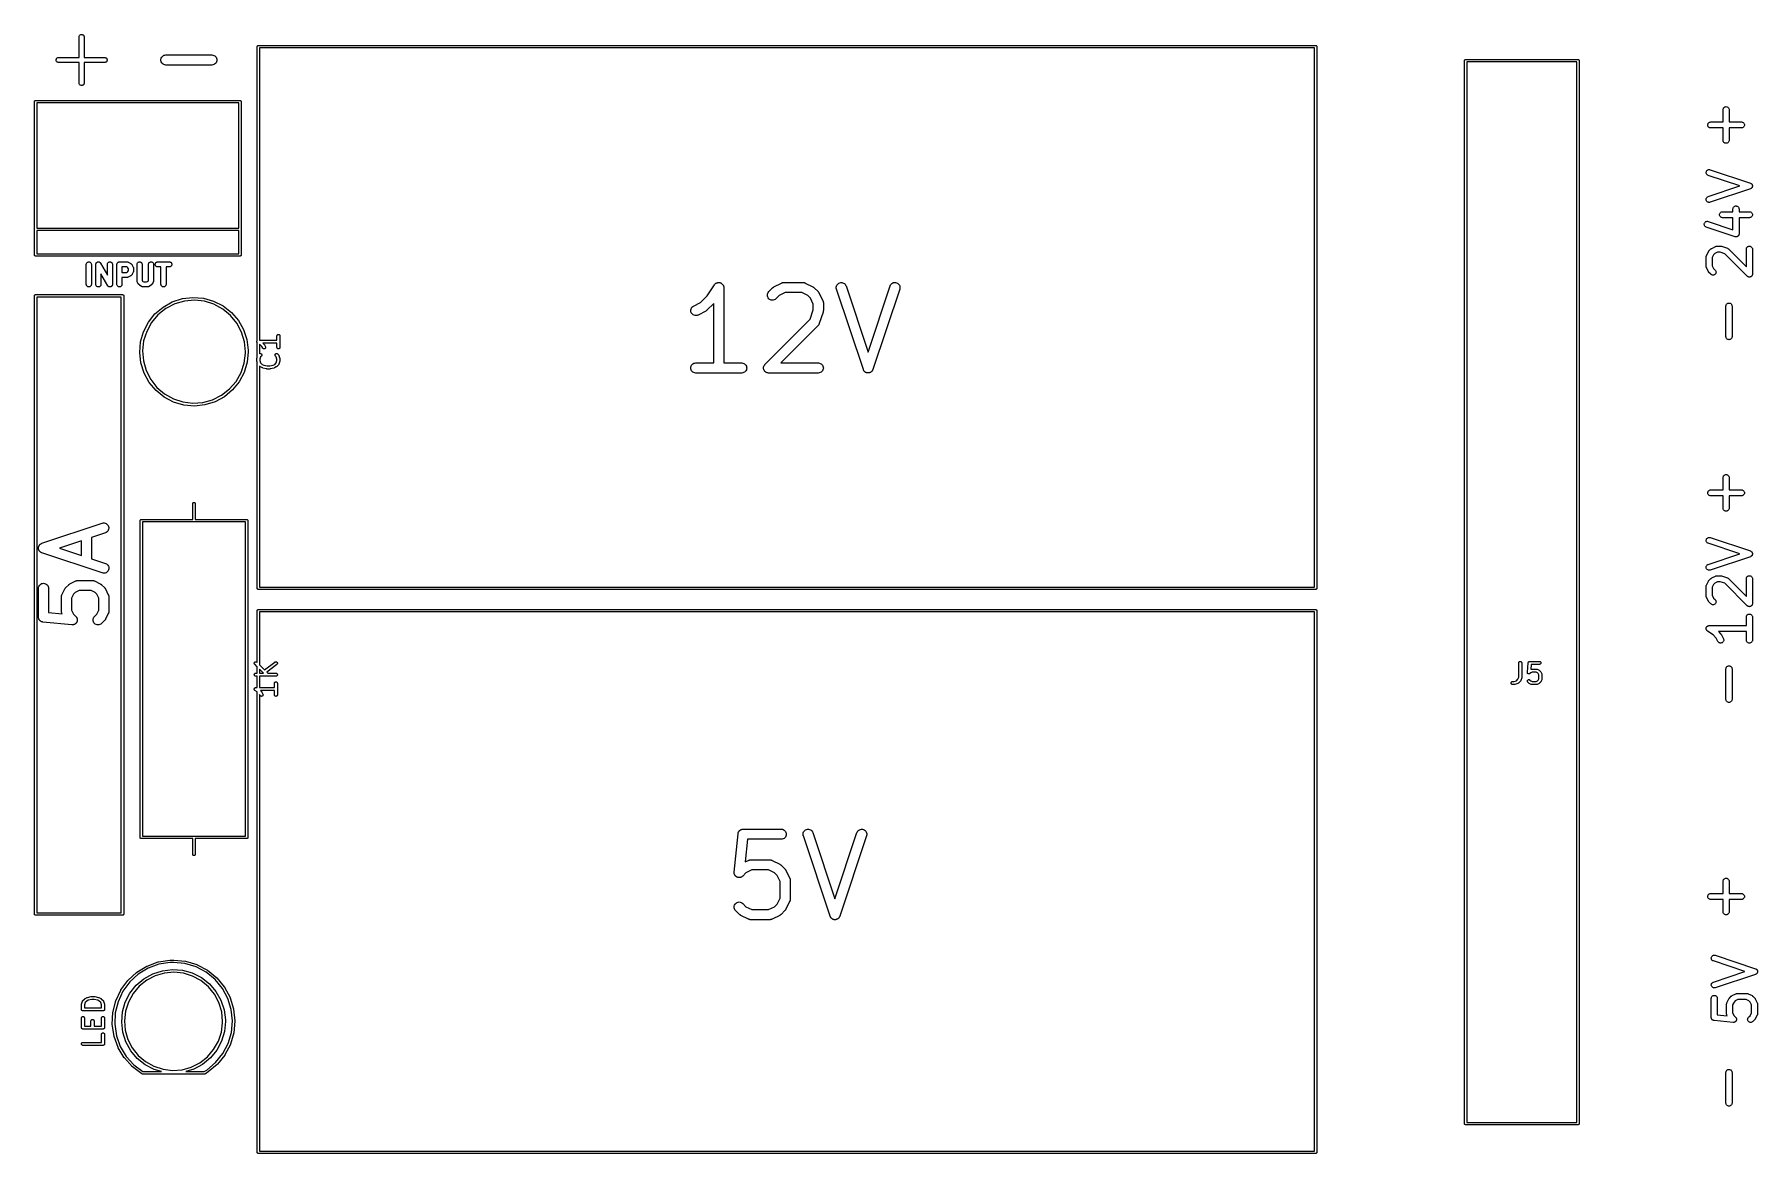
# Model space of a CAD drawing. Extents: x 69 to 154.7, y -91.7 to -36.
import ezdxf

# ---------------------------------------------------------------- set-up
doc = ezdxf.new("R2010")
doc.units = 0
doc.header["$MEASUREMENT"] = 0
doc.layers.add('BLACK', color=7, linetype='CONTINUOUS')

msp = doc.modelspace()

# ---------------------------------------------------------------- linework, layer by layer
at = {"layer": 'BLACK', "linetype": 'CONTINUOUS'}
for p, q in [((71.249, -36.1537), (71.2517, -36.1294)), ((71.249, -36.1554), (71.249, -36.1537)), ((71.249, -37.1733), (71.249, -36.1554)), ((71.2517, -36.1294), (71.2591, -36.1062)), ((71.2591, -36.1062), (71.2709, -36.0848)), ((71.2709, -36.0848), (71.2865, -36.0661)), ((71.2865, -36.0661), (71.3056, -36.0508)), ((71.3056, -36.0508), (71.3272, -36.0395)), ((71.3272, -36.0395), (71.3506, -36.0326)), ((71.3506, -36.0326), (71.3749, -36.0304)), ((71.3749, -36.0304), (71.3991, -36.033)), ((71.3991, -36.033), (71.4224, -36.0402)), ((71.4224, -36.0402), (71.4439, -36.0518)), ((71.4439, -36.0518), (71.4627, -36.0673)), ((71.4627, -36.0673), (71.4781, -36.0863)), ((71.4781, -36.0863), (71.4896, -36.1078)), ((71.4896, -36.1078), (71.4966, -36.1311)), ((71.4966, -36.1311), (71.499, -36.1554)), ((71.499, -36.1554), (71.499, -37.1733)), ((80.1057, -36.636), (80.1069, -36.6242)), ((80.106, -36.6389), (80.1057, -36.636)), ((80.106, -51.2535), (80.106, -36.6389)), ((80.1069, -36.6242), (80.1103, -36.6129)), ((80.1103, -36.6129), (80.1159, -36.6025)), ((80.1159, -36.6025), (80.1234, -36.5934)), ((80.1234, -36.5934), (80.1325, -36.5859)), ((80.1325, -36.5859), (80.1429, -36.5803)), ((80.1429, -36.5803), (80.1542, -36.5769)), ((80.1542, -36.5769), (80.1631, -36.576)), ((80.1631, -36.576), (80.166, -36.5757)), ((80.166, -36.5757), (80.1689, -36.576)), ((80.1689, -36.576), (132.741, -36.576)), ((132.684, -36.696), (80.226, -36.696)), ((80.226, -36.696), (80.226, -51.225)), ((132.684, -63.5), (132.684, -36.696)), ((132.741, -36.576), (132.744, -36.5757)), ((132.744, -36.5757), (132.747, -36.576)), ((132.747, -36.576), (132.756, -36.5769)), ((132.756, -36.5769), (132.767, -36.5803)), ((132.767, -36.5803), (132.777, -36.5859)), ((132.777, -36.5859), (132.787, -36.5934)), ((132.787, -36.5934), (132.794, -36.6025)), ((132.794, -36.6025), (132.8, -36.6129)), ((132.8, -36.6129), (132.803, -36.6242)), ((132.803, -36.6242), (132.804, -36.636)), ((132.804, -36.636), (132.804, -36.6389)), ((132.804, -36.6389), (132.804, -63.5571)), ((70.1061, -37.2974), (70.1087, -37.2732)), ((70.1084, -37.3217), (70.1061, -37.2974)), ((70.1152, -37.3451), (70.1084, -37.3217)), ((70.1087, -37.2732), (70.1159, -37.2498)), ((70.1265, -37.3667), (70.1152, -37.3451)), ((70.1159, -37.2498), (70.1275, -37.2284)), ((70.1418, -37.3857), (70.1265, -37.3667)), ((70.1275, -37.2284), (70.1431, -37.2096)), ((70.1605, -37.4014), (70.1418, -37.3857)), ((70.1431, -37.2096), (70.162, -37.1942)), ((70.1819, -37.4132), (70.1605, -37.4014)), ((70.162, -37.1942), (70.1835, -37.1827)), ((70.2052, -37.4206), (70.1819, -37.4132)), ((70.1835, -37.1827), (70.2069, -37.1757)), ((70.2294, -37.4233), (70.2052, -37.4206)), ((70.2069, -37.1757), (70.2311, -37.1733)), ((70.2311, -37.4233), (70.2294, -37.4233)), ((70.2311, -37.1733), (71.249, -37.1733)), ((71.249, -37.4233), (70.2311, -37.4233)), ((71.249, -38.4411), (71.249, -37.4233)), ((71.499, -37.1733), (72.5169, -37.1733)), ((72.5169, -37.4233), (71.499, -37.4233)), ((71.499, -37.4233), (71.499, -38.4411)), ((72.5169, -37.1733), (72.5186, -37.1733)), ((72.5411, -37.4209), (72.5169, -37.4233)), ((72.5186, -37.1733), (72.5428, -37.176)), ((72.5645, -37.4139), (72.5411, -37.4209)), ((72.5428, -37.176), (72.5661, -37.1834)), ((72.586, -37.4024), (72.5645, -37.4139)), ((72.5661, -37.1834), (72.5875, -37.1951)), ((72.6049, -37.387), (72.586, -37.4024)), ((72.5875, -37.1951), (72.6062, -37.2108)), ((72.6205, -37.3682), (72.6049, -37.387)), ((72.6062, -37.2108), (72.6215, -37.2298)), ((72.6321, -37.3467), (72.6205, -37.3682)), ((72.6215, -37.2298), (72.6328, -37.2515)), ((72.6393, -37.3234), (72.6321, -37.3467)), ((72.6328, -37.2515), (72.6396, -37.2749)), ((72.6419, -37.2992), (72.6393, -37.3234)), ((72.6396, -37.2749), (72.6419, -37.2992)), ((75.3151, -37.2965), (75.3202, -37.248)), ((75.3196, -37.3451), (75.3151, -37.2965)), ((75.3333, -37.3919), (75.3196, -37.3451)), ((75.3202, -37.248), (75.3347, -37.2014)), ((75.356, -37.4352), (75.3333, -37.3919)), ((75.3347, -37.2014), (75.3579, -37.1585)), ((75.3865, -37.4732), (75.356, -37.4352)), ((75.3579, -37.1585), (75.389, -37.1209)), ((75.4239, -37.5046), (75.3865, -37.4732)), ((75.389, -37.1209), (75.4268, -37.0901)), ((75.4667, -37.5281), (75.4239, -37.5046)), ((75.4268, -37.0901), (75.4699, -37.0671)), ((75.5132, -37.5428), (75.4667, -37.5281)), ((75.4699, -37.0671), (75.5166, -37.053)), ((75.5617, -37.5483), (75.5132, -37.5428)), ((75.5166, -37.053), (75.5651, -37.0483)), ((75.5651, -37.5483), (75.5617, -37.5483)), ((75.5651, -37.0483), (77.8509, -37.0483)), ((77.8509, -37.5483), (75.5651, -37.5483)), ((77.8509, -37.0483), (77.8543, -37.0483)), ((77.8994, -37.5435), (77.8509, -37.5483)), ((77.8543, -37.0483), (77.9028, -37.0537)), ((77.9461, -37.5294), (77.8994, -37.5435)), ((77.9028, -37.0537), (77.9493, -37.0685)), ((77.9892, -37.5065), (77.9461, -37.5294)), ((77.9493, -37.0685), (77.9921, -37.092)), ((78.027, -37.4757), (77.9892, -37.5065)), ((77.9921, -37.092), (78.0295, -37.1234)), ((78.0581, -37.4381), (78.027, -37.4757)), ((78.0295, -37.1234), (78.06, -37.1614)), ((78.0813, -37.3952), (78.0581, -37.4381)), ((78.06, -37.1614), (78.0827, -37.2046)), ((78.0958, -37.3486), (78.0813, -37.3952)), ((78.0827, -37.2046), (78.0964, -37.2514)), ((78.1009, -37.3), (78.0958, -37.3486)), ((78.0964, -37.2514), (78.1009, -37.3)), ((140.148, -37.338), (140.149, -37.3262)), ((140.148, -37.341), (140.148, -37.338)), ((140.148, -90.1671), (140.148, -37.341)), ((140.149, -37.3262), (140.152, -37.3149)), ((140.152, -37.3149), (140.158, -37.3045)), ((140.158, -37.3045), (140.165, -37.2954)), ((140.165, -37.2954), (140.175, -37.2879)), ((140.175, -37.2879), (140.185, -37.2823)), ((140.185, -37.2823), (140.196, -37.2789)), ((140.196, -37.2789), (140.205, -37.278)), ((140.205, -37.278), (140.208, -37.2777)), ((140.205, -37.278), (140.205, -37.278)), ((140.208, -37.2777), (140.211, -37.278)), ((140.211, -37.278), (145.793, -37.278)), ((140.268, -37.398), (140.268, -90.11)), ((145.736, -37.398), (140.268, -37.398)), ((145.736, -90.11), (145.736, -37.398)), ((145.793, -37.278), (145.796, -37.2777)), ((145.796, -37.2777), (145.799, -37.278)), ((145.799, -37.278), (145.799, -37.278)), ((145.799, -37.278), (145.808, -37.2789)), ((145.808, -37.2789), (145.819, -37.2823)), ((145.819, -37.2823), (145.829, -37.2879)), ((145.829, -37.2879), (145.839, -37.2954)), ((145.839, -37.2954), (145.846, -37.3045)), ((145.846, -37.3045), (145.852, -37.3149)), ((145.852, -37.3149), (145.855, -37.3262)), ((145.855, -37.3262), (145.856, -37.338)), ((145.856, -37.338), (145.856, -37.3409)), ((145.856, -37.3409), (145.856, -90.1671)), ((71.2514, -38.4654), (71.249, -38.4411)), ((71.2584, -38.4888), (71.2514, -38.4654)), ((71.2699, -38.5103), (71.2584, -38.4888)), ((71.2853, -38.5292), (71.2699, -38.5103)), ((71.3041, -38.5448), (71.2853, -38.5292)), ((71.3256, -38.5564), (71.3041, -38.5448)), ((71.3489, -38.5636), (71.3256, -38.5564)), ((71.3731, -38.5661), (71.3489, -38.5636)), ((71.4208, -38.557), (71.3974, -38.5639)), ((71.4424, -38.5457), (71.4208, -38.557)), ((71.4615, -38.5305), (71.4424, -38.5457)), ((71.4771, -38.5118), (71.4615, -38.5305)), ((71.4889, -38.4904), (71.4771, -38.5118)), ((71.4963, -38.4671), (71.4889, -38.4904)), ((71.499, -38.4429), (71.4963, -38.4671)), ((71.499, -38.4411), (71.499, -38.4429)), ((69.0277, -39.37), (69.0289, -39.3582)), ((69.028, -39.3729), (69.0277, -39.37)), ((69.028, -45.717), (69.028, -39.3729)), ((69.0289, -39.3582), (69.0323, -39.3469)), ((69.0323, -39.3469), (69.0379, -39.3365)), ((69.0379, -39.3365), (69.0454, -39.3274)), ((69.0454, -39.3274), (69.0545, -39.3199)), ((69.0545, -39.3199), (69.0649, -39.3143)), ((69.0649, -39.3143), (69.0762, -39.3109)), ((69.0762, -39.3109), (69.0851, -39.31)), ((69.0851, -39.31), (69.088, -39.3097)), ((69.088, -39.3097), (69.0909, -39.31)), ((69.0909, -39.31), (79.2451, -39.31)), ((71.3974, -38.5639), (71.3731, -38.5661)), ((79.2451, -39.31), (79.248, -39.3097)), ((79.248, -39.3097), (79.2509, -39.31)), ((79.2509, -39.31), (79.2598, -39.3109)), ((79.2598, -39.3109), (79.2711, -39.3143)), ((79.2711, -39.3143), (79.2815, -39.3199)), ((79.2815, -39.3199), (79.2906, -39.3274)), ((79.2906, -39.3274), (79.2981, -39.3365)), ((79.2981, -39.3365), (79.3037, -39.3469)), ((79.3037, -39.3469), (79.3071, -39.3582)), ((79.3071, -39.3582), (79.3083, -39.37)), ((79.3083, -39.37), (79.308, -39.3729)), ((79.308, -39.3729), (79.308, -45.7171)), ((69.148, -39.43), (69.148, -45.66)), ((79.188, -39.43), (69.148, -39.43)), ((79.188, -45.66), (79.188, -39.43)), ((153.012, -39.7649), (153.015, -39.7358)), ((153.012, -39.767), (153.012, -39.7649)), ((153.012, -40.3789), (153.012, -39.767)), ((153.015, -39.7358), (153.024, -39.7079)), ((153.024, -39.7079), (153.038, -39.6822)), ((153.038, -39.6822), (153.057, -39.6598)), ((153.057, -39.6598), (153.08, -39.6414)), ((153.08, -39.6414), (153.106, -39.6279)), ((153.106, -39.6279), (153.134, -39.6196)), ((153.134, -39.6196), (153.163, -39.617)), ((153.163, -39.617), (153.192, -39.62)), ((153.192, -39.62), (153.22, -39.6287)), ((153.22, -39.6287), (153.246, -39.6426)), ((153.246, -39.6426), (153.268, -39.6613)), ((153.268, -39.6613), (153.287, -39.6839)), ((153.287, -39.6839), (153.301, -39.7098)), ((153.301, -39.7098), (153.309, -39.7378)), ((153.309, -39.7378), (153.312, -39.767)), ((153.312, -39.767), (153.312, -40.3789)), ((152.25, -40.5278), (152.253, -40.4987)), ((152.253, -40.557), (152.25, -40.5278)), ((152.253, -40.4987), (152.262, -40.4707)), ((152.261, -40.585), (152.253, -40.557)), ((152.275, -40.611), (152.261, -40.585)), ((152.262, -40.4707), (152.276, -40.445)), ((152.293, -40.6338), (152.275, -40.611)), ((152.276, -40.445), (152.294, -40.4224)), ((152.315, -40.6526), (152.293, -40.6338)), ((152.294, -40.4224), (152.317, -40.4039)), ((152.341, -40.6667), (152.315, -40.6526)), ((152.317, -40.4039), (152.343, -40.3902)), ((152.369, -40.6756), (152.341, -40.6667)), ((152.343, -40.3902), (152.371, -40.3817)), ((152.398, -40.6788), (152.369, -40.6756)), ((152.371, -40.3817), (152.4, -40.3789)), ((152.4, -40.6789), (152.398, -40.6788)), ((152.4, -40.3789), (153.012, -40.3789)), ((153.012, -40.6789), (152.4, -40.6789)), ((153.012, -41.2908), (153.012, -40.6789)), ((153.312, -40.3789), (153.924, -40.3789)), ((153.924, -40.6789), (153.312, -40.6789)), ((153.312, -40.6789), (153.312, -41.2908)), ((153.924, -40.3789), (153.926, -40.3789)), ((153.953, -40.676), (153.924, -40.6789)), ((153.926, -40.3789), (153.955, -40.3821)), ((153.981, -40.6675), (153.953, -40.676)), ((153.955, -40.3821), (153.983, -40.391)), ((154.007, -40.6538), (153.981, -40.6675)), ((153.983, -40.391), (154.009, -40.4051)), ((154.03, -40.6353), (154.007, -40.6538)), ((154.009, -40.4051), (154.031, -40.4239)), ((154.048, -40.6127), (154.03, -40.6353)), ((154.031, -40.4239), (154.049, -40.4467)), ((154.062, -40.587), (154.048, -40.6127)), ((154.049, -40.4467), (154.063, -40.4727)), ((154.071, -40.559), (154.062, -40.587)), ((154.063, -40.4727), (154.071, -40.5007)), ((154.071, -40.5007), (154.074, -40.5299)), ((154.074, -40.5299), (154.071, -40.559)), ((153.015, -41.3199), (153.012, -41.2908)), ((153.023, -41.3479), (153.015, -41.3199)), ((153.037, -41.3738), (153.023, -41.3479)), ((153.056, -41.3965), (153.037, -41.3738)), ((153.078, -41.4151), (153.056, -41.3965)), ((153.104, -41.429), (153.078, -41.4151)), ((153.132, -41.4377), (153.104, -41.429)), ((153.161, -41.4408), (153.132, -41.4377)), ((153.19, -41.4381), (153.161, -41.4408)), ((153.218, -41.4298), (153.19, -41.4381)), ((153.244, -41.4163), (153.218, -41.4298)), ((153.267, -41.3979), (153.244, -41.4163)), ((153.286, -41.3755), (153.267, -41.3979)), ((153.3, -41.3499), (153.286, -41.3755)), ((153.309, -41.3219), (153.3, -41.3499)), ((153.312, -41.2929), (153.309, -41.3219)), ((153.312, -41.2908), (153.312, -41.2929)), ((152.172, -42.8746), (152.179, -42.8461)), ((152.179, -42.8461), (152.191, -42.8195)), ((152.191, -42.8195), (152.208, -42.7957)), ((152.208, -42.7957), (152.229, -42.7757)), ((152.229, -42.7757), (152.254, -42.7602)), ((152.254, -42.7602), (152.282, -42.7498)), ((152.282, -42.7498), (152.31, -42.7449)), ((152.31, -42.7449), (152.34, -42.7458)), ((152.34, -42.7458), (152.368, -42.7523)), ((152.368, -42.7523), (154.368, -43.4189)), ((152.171, -42.9039), (152.172, -42.8746)), ((152.176, -42.9328), (152.171, -42.9039)), ((152.186, -42.9602), (152.176, -42.9328)), ((152.201, -42.9852), (152.186, -42.9602)), ((152.221, -43.0067), (152.201, -42.9852)), ((152.245, -43.0239), (152.221, -43.0067)), ((152.271, -43.0362), (152.245, -43.0239)), ((152.273, -43.0369), (152.271, -43.0362)), ((153.846, -43.5612), (152.273, -43.0369)), ((152.273, -44.0856), (153.846, -43.5612)), ((154.368, -43.7035), (152.368, -44.3702)), ((154.368, -43.4189), (154.37, -43.4196)), ((154.378, -43.6993), (154.368, -43.7035)), ((154.37, -43.4196), (154.38, -43.424)), ((154.387, -43.6956), (154.378, -43.6993)), ((154.38, -43.424), (154.389, -43.4278)), ((154.391, -43.6934), (154.387, -43.6956)), ((154.389, -43.4278), (154.393, -43.4301)), ((154.395, -43.6916), (154.391, -43.6934)), ((154.393, -43.4301), (154.397, -43.4319)), ((154.403, -43.6856), (154.395, -43.6916)), ((154.397, -43.4319), (154.405, -43.438)), ((154.412, -43.6801), (154.403, -43.6856)), ((154.405, -43.438), (154.414, -43.4436)), ((154.415, -43.6772), (154.412, -43.6801)), ((154.414, -43.4436), (154.417, -43.4466)), ((154.419, -43.6747), (154.415, -43.6772)), ((154.417, -43.4466), (154.42, -43.4491)), ((154.426, -43.6672), (154.419, -43.6747)), ((154.42, -43.4491), (154.427, -43.4567)), ((154.434, -43.6601), (154.426, -43.6672)), ((154.427, -43.4567), (154.435, -43.4639)), ((154.436, -43.6566), (154.434, -43.6601)), ((154.435, -43.4639), (154.437, -43.4675)), ((154.439, -43.6535), (154.436, -43.6566)), ((154.437, -43.4675), (154.44, -43.4706)), ((154.445, -43.6447), (154.439, -43.6535)), ((154.44, -43.4706), (154.446, -43.4795)), ((154.451, -43.6363), (154.445, -43.6447)), ((154.446, -43.4795), (154.452, -43.488)), ((154.452, -43.6324), (154.451, -43.6363)), ((154.452, -43.488), (154.453, -43.4919)), ((154.455, -43.6288), (154.452, -43.6324)), ((154.453, -43.4919), (154.456, -43.4956)), ((154.458, -43.6191), (154.455, -43.6288)), ((154.456, -43.4956), (154.459, -43.5053)), ((154.463, -43.6097), (154.458, -43.6191)), ((154.459, -43.5053), (154.463, -43.5148)), ((154.463, -43.5148), (154.464, -43.519)), ((154.464, -43.6055), (154.463, -43.6097)), ((154.464, -43.519), (154.466, -43.523)), ((154.465, -43.6015), (154.464, -43.6055)), ((154.467, -43.5913), (154.465, -43.6015)), ((154.466, -43.523), (154.467, -43.5333)), ((154.467, -43.5333), (154.47, -43.5434)), ((154.469, -43.5812), (154.467, -43.5913)), ((154.47, -43.5769), (154.469, -43.5812)), ((154.47, -43.5434), (154.47, -43.5477)), ((154.47, -43.5477), (154.47, -43.5519)), ((154.47, -43.5519), (154.47, -43.5623)), ((154.47, -43.5623), (154.47, -43.5727)), ((154.47, -43.5727), (154.47, -43.5769)), ((152.171, -44.2165), (152.176, -44.1877)), ((152.172, -44.2458), (152.171, -44.2165)), ((152.178, -44.2743), (152.172, -44.2458)), ((152.176, -44.1877), (152.187, -44.1604)), ((152.19, -44.3012), (152.178, -44.2743)), ((152.187, -44.1604), (152.203, -44.1356)), ((152.207, -44.3252), (152.19, -44.3012)), ((152.203, -44.1356), (152.223, -44.1144)), ((152.228, -44.3455), (152.207, -44.3252)), ((152.223, -44.1144), (152.247, -44.0975)), ((152.252, -44.3614), (152.228, -44.3455)), ((152.247, -44.0975), (152.273, -44.0856)), ((152.28, -44.3721), (152.252, -44.3614)), ((152.308, -44.3774), (152.28, -44.3721)), ((152.338, -44.377), (152.308, -44.3774)), ((152.366, -44.3709), (152.338, -44.377)), ((152.368, -44.3702), (152.366, -44.3709)), ((153.598, -44.565), (153.626, -44.5568)), ((153.626, -44.5568), (153.655, -44.5541)), ((153.655, -44.5541), (153.684, -44.5572)), ((153.684, -44.5572), (153.712, -44.5658)), ((152.077, -45.4461), (152.084, -45.4176)), ((152.084, -45.4176), (152.096, -45.3909)), ((152.096, -45.3909), (152.113, -45.3671)), ((152.113, -45.3671), (152.134, -45.3471)), ((152.134, -45.3471), (152.159, -45.3316)), ((152.159, -45.3316), (152.186, -45.3212)), ((152.186, -45.3212), (152.215, -45.3164)), ((152.215, -45.3164), (152.244, -45.3172)), ((152.244, -45.3172), (152.273, -45.3237)), ((152.273, -45.3237), (153.504, -45.7341)), ((152.837, -44.9888), (152.84, -44.9596)), ((152.84, -45.0179), (152.837, -44.9888)), ((152.84, -44.9596), (152.849, -44.9317)), ((152.848, -45.046), (152.84, -45.0179)), ((152.862, -45.0719), (152.848, -45.046)), ((152.849, -44.9317), (152.863, -44.9059)), ((152.88, -45.0948), (152.862, -45.0719)), ((152.863, -44.9059), (152.882, -44.8834)), ((152.903, -45.1136), (152.88, -45.0948)), ((152.882, -44.8834), (152.904, -44.8649)), ((152.928, -45.1277), (152.903, -45.1136)), ((152.904, -44.8649), (152.93, -44.8511)), ((152.956, -45.1365), (152.928, -45.1277)), ((152.93, -44.8511), (152.958, -44.8427)), ((152.985, -45.1398), (152.956, -45.1365)), ((152.958, -44.8427), (152.987, -44.8398)), ((152.987, -45.1398), (152.985, -45.1398)), ((152.987, -44.8398), (153.504, -44.8398)), ((153.504, -45.1398), (152.987, -45.1398)), ((153.504, -44.702), (153.507, -44.6729)), ((153.504, -44.7041), (153.504, -44.702)), ((153.504, -44.8398), (153.504, -44.7041)), ((153.504, -45.7341), (153.504, -45.1398)), ((153.507, -44.6729), (153.516, -44.645)), ((153.516, -44.645), (153.53, -44.6193)), ((153.53, -44.6193), (153.549, -44.5969)), ((153.549, -44.5969), (153.572, -44.5786)), ((153.572, -44.5786), (153.598, -44.565)), ((153.712, -44.5658), (153.738, -44.5797)), ((153.738, -44.5797), (153.761, -44.5984)), ((153.761, -44.5984), (153.779, -44.6211)), ((153.779, -44.6211), (153.793, -44.6469)), ((153.793, -44.6469), (153.801, -44.675)), ((153.801, -44.675), (153.804, -44.7041)), ((153.804, -44.7041), (153.804, -44.8398)), ((153.804, -44.8398), (154.321, -44.8398)), ((154.321, -45.1398), (153.804, -45.1398)), ((153.804, -45.1398), (153.804, -45.9422)), ((154.321, -44.8398), (154.323, -44.8398)), ((154.35, -45.137), (154.321, -45.1398)), ((154.323, -44.8398), (154.352, -44.8431)), ((154.378, -45.1285), (154.35, -45.137)), ((154.352, -44.8431), (154.38, -44.8519)), ((154.404, -45.1147), (154.378, -45.1285)), ((154.38, -44.8519), (154.406, -44.866)), ((154.426, -45.0962), (154.404, -45.1147)), ((154.406, -44.866), (154.428, -44.8849)), ((154.445, -45.0737), (154.426, -45.0962)), ((154.428, -44.8849), (154.446, -44.9077)), ((154.459, -45.0479), (154.445, -45.0737)), ((154.446, -44.9077), (154.46, -44.9336)), ((154.468, -45.02), (154.459, -45.0479)), ((154.46, -44.9336), (154.468, -44.9617)), ((154.468, -44.9617), (154.471, -44.9909)), ((154.471, -44.9909), (154.468, -45.02)), ((69.0277, -45.72), (69.028, -45.717)), ((69.028, -45.723), (69.0277, -45.72)), ((69.028, -46.987), (69.028, -45.723)), ((69.148, -45.66), (79.188, -45.66)), ((69.148, -45.78), (69.148, -46.93)), ((79.188, -45.78), (69.148, -45.78)), ((79.188, -46.93), (79.188, -45.78)), ((79.308, -45.7171), (79.3083, -45.72)), ((79.3083, -45.72), (79.308, -45.7229)), ((79.308, -45.7229), (79.308, -46.9871)), ((152.076, -45.4753), (152.077, -45.4461)), ((152.08, -45.5042), (152.076, -45.4753)), ((152.091, -45.5317), (152.08, -45.5042)), ((152.106, -45.5566), (152.091, -45.5317)), ((152.126, -45.5781), (152.106, -45.5566)), ((152.15, -45.5953), (152.126, -45.5781)), ((152.176, -45.6076), (152.15, -45.5953)), ((152.178, -45.6083), (152.176, -45.6076)), ((153.607, -46.0845), (152.178, -45.6083)), ((153.615, -46.0865), (153.607, -46.0845)), ((153.624, -46.0891), (153.615, -46.0865)), ((153.63, -46.0897), (153.624, -46.0891)), ((153.635, -46.091), (153.63, -46.0897)), ((153.644, -46.0912), (153.635, -46.091)), ((153.653, -46.0922), (153.644, -46.0912)), ((153.659, -46.0917), (153.653, -46.0922)), ((153.664, -46.0918), (153.659, -46.0917)), ((153.673, -46.0903), (153.664, -46.0918)), ((153.682, -46.0895), (153.673, -46.0903)), ((153.688, -46.0879), (153.682, -46.0895)), ((153.693, -46.087), (153.688, -46.0879)), ((153.702, -46.0838), (153.693, -46.087)), ((153.71, -46.0813), (153.702, -46.0838)), ((153.715, -46.0786), (153.71, -46.0813)), ((153.721, -46.0766), (153.715, -46.0786)), ((153.728, -46.0718), (153.721, -46.0766)), ((153.736, -46.0677), (153.728, -46.0718)), ((153.741, -46.0641), (153.736, -46.0677)), ((153.746, -46.0611), (153.741, -46.0641)), ((153.752, -46.055), (153.746, -46.0611)), ((153.759, -46.0494), (153.752, -46.055)), ((153.763, -46.045), (153.759, -46.0494)), ((153.767, -46.0411), (153.763, -46.045)), ((153.772, -46.0338), (153.767, -46.0411)), ((153.778, -46.0269), (153.772, -46.0338)), ((153.781, -46.0219), (153.778, -46.0269)), ((153.784, -46.0173), (153.781, -46.0219)), ((153.788, -46.0091), (153.784, -46.0173)), ((153.792, -46.0013), (153.788, -46.0091)), ((153.794, -45.9958), (153.792, -46.0013)), ((153.796, -45.9906), (153.794, -45.9958)), ((153.798, -45.9819), (153.796, -45.9906)), ((153.801, -45.9734), (153.798, -45.9819)), ((153.803, -45.9621), (153.801, -45.9677)), ((153.801, -45.9677), (153.801, -45.9734)), ((153.804, -45.9443), (153.803, -45.9532)), ((153.803, -45.9532), (153.803, -45.9621)), ((153.804, -45.9422), (153.804, -45.9443)), ((69.0277, -46.99), (69.028, -46.987)), ((69.0289, -47.0018), (69.0277, -46.99)), ((69.0323, -47.0131), (69.0289, -47.0018)), ((69.0379, -47.0235), (69.0323, -47.0131)), ((69.0454, -47.0326), (69.0379, -47.0235)), ((69.0545, -47.0401), (69.0454, -47.0326)), ((69.0649, -47.0457), (69.0545, -47.0401)), ((69.0762, -47.0491), (69.0649, -47.0457)), ((69.0851, -47.05), (69.0762, -47.0491)), ((69.088, -47.0503), (69.0851, -47.05)), ((69.0851, -47.05), (69.0851, -47.05)), ((69.0909, -47.05), (69.088, -47.0503)), ((79.2451, -47.05), (69.0909, -47.05)), ((69.148, -46.93), (79.188, -46.93)), ((79.248, -47.0503), (79.2451, -47.05)), ((79.2509, -47.05), (79.248, -47.0503)), ((79.2598, -47.0491), (79.2509, -47.05)), ((79.2509, -47.05), (79.2509, -47.05)), ((79.2711, -47.0457), (79.2598, -47.0491)), ((79.2815, -47.0401), (79.2711, -47.0457)), ((79.2906, -47.0326), (79.2815, -47.0401)), ((79.2981, -47.0235), (79.2906, -47.0326)), ((79.3037, -47.0131), (79.2981, -47.0235)), ((79.3071, -47.0018), (79.3037, -47.0131)), ((79.3083, -46.99), (79.3071, -47.0018)), ((79.308, -46.9871), (79.3083, -46.99)), ((152.171, -47.0742), (152.173, -47.064)), ((152.171, -47.0786), (152.171, -47.0742)), ((152.171, -47.083), (152.171, -47.0786)), ((152.171, -47.085), (152.171, -47.083)), ((152.171, -47.5612), (152.171, -47.085)), ((152.173, -47.064), (152.174, -47.0539)), ((152.174, -47.0539), (152.175, -47.0497)), ((152.175, -47.0497), (152.176, -47.0453)), ((152.176, -47.0453), (152.18, -47.0357)), ((152.18, -47.0357), (152.183, -47.026)), ((152.183, -47.026), (152.185, -47.0221)), ((152.185, -47.0221), (152.187, -47.018)), ((152.187, -47.018), (152.282, -46.8275)), ((152.282, -46.8275), (152.283, -46.8256)), ((152.283, -46.8256), (152.287, -46.8185)), ((152.287, -46.8185), (152.291, -46.8111)), ((152.291, -46.8111), (152.295, -46.8063)), ((152.295, -46.8063), (152.299, -46.8011)), ((152.299, -46.8011), (152.305, -46.795)), ((152.305, -46.795), (152.31, -46.7885)), ((152.31, -46.7885), (152.405, -46.6933)), ((152.405, -46.6933), (152.407, -46.6918)), ((152.407, -46.6918), (152.413, -46.6865)), ((152.413, -46.6865), (152.419, -46.6808)), ((152.419, -46.6808), (152.425, -46.6774)), ((152.425, -46.6774), (152.43, -46.6735)), ((152.43, -46.6735), (152.437, -46.6697)), ((152.437, -46.6697), (152.444, -46.6652)), ((152.444, -46.6652), (152.635, -46.5699)), ((152.539, -46.9834), (152.471, -47.1205)), ((152.471, -47.1205), (152.471, -47.5258)), ((152.6, -46.9226), (152.539, -46.9834)), ((152.737, -46.8541), (152.6, -46.9226)), ((152.635, -46.5699), (152.637, -46.569)), ((152.637, -46.569), (152.641, -46.5675)), ((152.641, -46.5675), (152.645, -46.5654)), ((152.645, -46.5654), (152.654, -46.5624)), ((152.654, -46.5624), (152.664, -46.5589)), ((152.664, -46.5589), (152.668, -46.5582)), ((152.668, -46.5582), (152.673, -46.557)), ((152.673, -46.557), (152.683, -46.556)), ((152.683, -46.556), (152.693, -46.5544)), ((152.693, -46.5544), (152.697, -46.5545)), ((152.697, -46.5545), (152.702, -46.5541)), ((152.702, -46.5541), (152.892, -46.5541)), ((152.868, -46.8541), (152.737, -46.8541)), ((153.097, -46.9304), (152.868, -46.8541)), ((152.892, -46.5541), (152.894, -46.5541)), ((152.894, -46.5541), (152.903, -46.555)), ((152.903, -46.555), (152.911, -46.5553)), ((152.911, -46.5553), (152.917, -46.5567)), ((152.917, -46.5567), (152.923, -46.5574)), ((152.923, -46.5574), (152.931, -46.5599)), ((152.931, -46.5599), (152.94, -46.5618)), ((152.94, -46.5618), (153.225, -46.657)), ((154.215, -48.0483), (153.097, -46.9304)), ((153.225, -46.657), (153.227, -46.6577)), ((153.227, -46.6577), (153.231, -46.6596)), ((153.231, -46.6596), (153.236, -46.6609)), ((153.236, -46.6609), (153.245, -46.6657)), ((153.245, -46.6657), (153.254, -46.67)), ((153.254, -46.67), (153.257, -46.6726)), ((153.257, -46.6726), (153.261, -46.6747)), ((153.261, -46.6747), (153.269, -46.6812)), ((153.269, -46.6812), (153.278, -46.6872)), ((153.278, -46.6872), (153.281, -46.6905)), ((153.281, -46.6905), (153.284, -46.6933)), ((153.284, -46.6933), (154.171, -47.5801)), ((154.171, -46.702), (154.174, -46.6729)), ((154.171, -46.7041), (154.171, -46.702)), ((154.171, -47.5801), (154.171, -46.7041)), ((154.174, -46.6729), (154.183, -46.645)), ((154.183, -46.645), (154.197, -46.6193)), ((154.197, -46.6193), (154.216, -46.5969)), ((154.216, -46.5969), (154.239, -46.5786)), ((154.239, -46.5786), (154.265, -46.565)), ((154.265, -46.565), (154.293, -46.5568)), ((154.293, -46.5568), (154.322, -46.5541)), ((154.322, -46.5541), (154.351, -46.5572)), ((154.351, -46.5572), (154.379, -46.5658)), ((154.379, -46.5658), (154.405, -46.5797)), ((154.405, -46.5797), (154.427, -46.5984)), ((154.427, -46.5984), (154.446, -46.6211)), ((154.446, -46.6211), (154.459, -46.6469)), ((154.459, -46.6469), (154.468, -46.675)), ((154.468, -46.675), (154.471, -46.7041)), ((154.471, -46.7041), (154.471, -47.9422)), ((71.6064, -47.4566), (71.6092, -47.4324)), ((71.6064, -47.4584), (71.6064, -47.4566)), ((71.6064, -48.4584), (71.6064, -47.4584)), ((71.6092, -47.4324), (71.6165, -47.4091)), ((71.6165, -47.4091), (71.6283, -47.3878)), ((71.6283, -47.3878), (71.644, -47.3691)), ((71.644, -47.3691), (71.663, -47.3538)), ((71.663, -47.3538), (71.6846, -47.3425)), ((71.6846, -47.3425), (71.708, -47.3356)), ((71.708, -47.3356), (71.7323, -47.3334)), ((71.7323, -47.3334), (71.7566, -47.3359)), ((71.7566, -47.3359), (71.7799, -47.3431)), ((71.7799, -47.3431), (71.8013, -47.3547)), ((71.8013, -47.3547), (71.8201, -47.3703)), ((71.8201, -47.3703), (71.8355, -47.3892)), ((71.8355, -47.3892), (71.847, -47.4107)), ((71.847, -47.4107), (71.854, -47.4341)), ((71.854, -47.4341), (71.8564, -47.4584)), ((71.8564, -47.4584), (71.8564, -48.4584)), ((72.0826, -47.4566), (72.0831, -47.4524)), ((72.0826, -47.4584), (72.0826, -47.4566)), ((72.0826, -48.4584), (72.0826, -47.4584)), ((72.083, -47.4482), (72.0845, -47.4403)), ((72.0831, -47.4524), (72.083, -47.4482)), ((72.0845, -47.4403), (72.0854, -47.4324)), ((72.0854, -47.4324), (72.0866, -47.4284)), ((72.0866, -47.4284), (72.0874, -47.4242)), ((72.0874, -47.4242), (72.0903, -47.4168)), ((72.0903, -47.4168), (72.0927, -47.4091)), ((72.0927, -47.4091), (72.0948, -47.4054)), ((72.0948, -47.4054), (72.0963, -47.4015)), ((72.0963, -47.4015), (72.1006, -47.3948)), ((72.1006, -47.3948), (72.1045, -47.3878)), ((72.1045, -47.3878), (72.1072, -47.3845)), ((72.1072, -47.3845), (72.1095, -47.381)), ((72.1095, -47.381), (72.115, -47.3752)), ((72.115, -47.3752), (72.1202, -47.3691)), ((72.1202, -47.3691), (72.1234, -47.3664)), ((72.1234, -47.3664), (72.1264, -47.3634)), ((72.1264, -47.3634), (72.1329, -47.3588)), ((72.1329, -47.3588), (72.1392, -47.3538)), ((72.1392, -47.3538), (72.1429, -47.3518)), ((72.1429, -47.3518), (72.1464, -47.3494)), ((72.1464, -47.3494), (72.1537, -47.3462)), ((72.1537, -47.3462), (72.1608, -47.3425)), ((72.1608, -47.3425), (72.1648, -47.3413)), ((72.1648, -47.3413), (72.1687, -47.3396)), ((72.1687, -47.3396), (72.1765, -47.3379)), ((72.1765, -47.3379), (72.1842, -47.3356)), ((72.1842, -47.3356), (72.1884, -47.3352)), ((72.1884, -47.3352), (72.1925, -47.3343)), ((72.1925, -47.3343), (72.2005, -47.3341)), ((72.2005, -47.3341), (72.2085, -47.3334)), ((72.2085, -47.3334), (72.2127, -47.3338)), ((72.2127, -47.3338), (72.2169, -47.3337)), ((72.2169, -47.3337), (72.2248, -47.3351)), ((72.2248, -47.3351), (72.2328, -47.3359)), ((72.2328, -47.3359), (72.2368, -47.3372)), ((72.2368, -47.3372), (72.2409, -47.3379)), ((72.2409, -47.3379), (72.2484, -47.3408)), ((72.2484, -47.3408), (72.2561, -47.3431)), ((72.2561, -47.3431), (72.2598, -47.3452)), ((72.2598, -47.3452), (72.2637, -47.3467)), ((72.2637, -47.3467), (72.2705, -47.3509)), ((72.2705, -47.3509), (72.2775, -47.3547)), ((72.2775, -47.3547), (72.2808, -47.3574)), ((72.2808, -47.3574), (72.2843, -47.3597)), ((72.2843, -47.3597), (72.2901, -47.3652)), ((72.2901, -47.3652), (72.2963, -47.3703)), ((72.2963, -47.3703), (72.299, -47.3736)), ((72.299, -47.3736), (72.302, -47.3765)), ((72.302, -47.3765), (72.3067, -47.383)), ((72.3067, -47.383), (72.3117, -47.3892)), ((72.3117, -47.3892), (72.3137, -47.3929)), ((72.3137, -47.3929), (72.3161, -47.3964)), ((72.3161, -47.3964), (72.654, -47.9877)), ((72.6705, -48.5204), (72.3326, -47.9291)), ((72.3326, -47.9291), (72.3326, -48.4584)), ((72.654, -47.4584), (72.6541, -47.4566)), ((72.654, -47.9877), (72.654, -47.4584)), ((72.6541, -47.4566), (72.6568, -47.4324)), ((72.6568, -47.4324), (72.6642, -47.4091)), ((72.6642, -47.4091), (72.6759, -47.3878)), ((72.6759, -47.3878), (72.6916, -47.3691)), ((72.6916, -47.3691), (72.7106, -47.3538)), ((72.7106, -47.3538), (72.7322, -47.3425)), ((72.7322, -47.3425), (72.7556, -47.3356)), ((72.7556, -47.3356), (72.7799, -47.3334)), ((72.7799, -47.3334), (72.8042, -47.3359)), ((72.8042, -47.3359), (72.8275, -47.3431)), ((72.8275, -47.3431), (72.8489, -47.3547)), ((72.8489, -47.3547), (72.8677, -47.3703)), ((72.8677, -47.3703), (72.8832, -47.3892)), ((72.8832, -47.3892), (72.8946, -47.4107)), ((72.8946, -47.4107), (72.9017, -47.4341)), ((72.9017, -47.4341), (72.904, -47.4584)), ((72.904, -47.4584), (72.904, -48.4584)), ((73.1302, -47.4575), (73.1303, -47.4566)), ((73.1302, -47.4584), (73.1302, -47.4575)), ((73.1302, -47.4575), (73.1302, -47.4575)), ((73.1302, -47.4575), (73.1302, -47.4575)), ((73.1302, -48.4584), (73.1302, -47.4584)), ((73.1303, -47.4566), (73.1316, -47.445)), ((73.1316, -47.445), (73.1328, -47.4332)), ((73.1328, -47.4332), (73.1329, -47.4328)), ((73.1329, -47.4328), (73.133, -47.4324)), ((73.133, -47.4324), (73.1365, -47.4212)), ((73.1365, -47.4212), (73.14, -47.4099)), ((73.14, -47.4099), (73.1402, -47.4096)), ((73.1402, -47.4096), (73.1403, -47.4091)), ((73.1403, -47.4091), (73.146, -47.3988)), ((73.146, -47.3988), (73.1516, -47.3885)), ((73.1516, -47.3885), (73.1519, -47.3881)), ((73.1519, -47.3881), (73.1521, -47.3878)), ((73.1521, -47.3878), (73.1597, -47.3787)), ((73.1597, -47.3787), (73.1672, -47.3697)), ((73.1672, -47.3697), (73.1675, -47.3694)), ((73.1675, -47.3694), (73.1678, -47.3691)), ((73.1678, -47.3691), (73.177, -47.3617)), ((73.177, -47.3617), (73.1861, -47.3543)), ((73.1861, -47.3543), (73.1864, -47.3541)), ((73.1864, -47.3541), (73.1868, -47.3538)), ((73.1868, -47.3538), (73.1973, -47.3483)), ((73.1973, -47.3483), (73.2076, -47.3428)), ((73.2076, -47.3428), (73.208, -47.3427)), ((73.208, -47.3427), (73.2084, -47.3425)), ((73.2084, -47.3425), (73.2198, -47.3391)), ((73.2198, -47.3391), (73.231, -47.3358)), ((73.231, -47.3358), (73.2314, -47.3357)), ((73.2314, -47.3357), (73.2318, -47.3356)), ((73.2318, -47.3356), (73.2436, -47.3345)), ((73.2436, -47.3345), (73.2552, -47.3334)), ((73.2552, -47.3334), (73.6362, -47.3334)), ((73.3802, -47.5834), (73.3802, -47.8572)), ((73.6067, -47.5834), (73.3802, -47.5834)), ((73.3802, -47.8572), (73.6067, -47.8572)), ((73.6574, -47.6087), (73.6067, -47.5834)), ((73.6067, -47.8572), (73.6574, -47.8318)), ((73.6362, -47.3334), (73.6379, -47.3334)), ((73.6379, -47.3334), (73.6416, -47.3338)), ((73.6416, -47.3338), (73.6453, -47.3337)), ((73.6453, -47.3337), (73.6537, -47.3352)), ((73.6537, -47.3352), (73.6622, -47.3361)), ((73.6763, -47.6277), (73.6574, -47.6087)), ((73.6574, -47.8318), (73.6763, -47.8129)), ((73.6622, -47.3361), (73.6657, -47.3372)), ((73.6657, -47.3372), (73.6693, -47.3378)), ((73.6693, -47.3378), (73.6773, -47.3409)), ((73.7017, -47.6784), (73.6763, -47.6277)), ((73.6763, -47.8129), (73.7017, -47.7622)), ((73.6773, -47.3409), (73.6854, -47.3435)), ((73.6854, -47.3435), (73.6887, -47.3453)), ((73.6887, -47.3453), (73.6921, -47.3466)), ((73.6921, -47.3466), (73.7873, -47.3942)), ((73.7017, -47.7622), (73.7017, -47.6784)), ((73.7873, -47.3942), (73.7889, -47.395)), ((73.7889, -47.395), (73.7948, -47.3988)), ((73.7948, -47.3988), (73.801, -47.4021)), ((73.801, -47.4021), (73.805, -47.4054)), ((73.805, -47.4054), (73.8094, -47.4083)), ((73.8094, -47.4083), (73.8144, -47.4132)), ((73.8144, -47.4132), (73.8198, -47.4176)), ((73.8198, -47.4176), (73.8674, -47.4652)), ((73.8674, -47.9753), (73.8198, -48.023)), ((73.8674, -47.4652), (73.8687, -47.4665)), ((73.8719, -47.9699), (73.8674, -47.9753)), ((73.8687, -47.4665), (73.873, -47.472)), ((73.8768, -47.9649), (73.8719, -47.9699)), ((73.873, -47.472), (73.8779, -47.4771)), ((73.8796, -47.9605), (73.8768, -47.9649)), ((73.8779, -47.4771), (73.8806, -47.4815)), ((73.8829, -47.9565), (73.8796, -47.9605)), ((73.8806, -47.4815), (73.8839, -47.4855)), ((73.8862, -47.9503), (73.8829, -47.9565)), ((73.8839, -47.4855), (73.8871, -47.4918)), ((73.8901, -47.9444), (73.8862, -47.9503)), ((73.8871, -47.4918), (73.8909, -47.4977)), ((73.8909, -47.9429), (73.8901, -47.9444)), ((73.8909, -47.4977), (73.9385, -47.593)), ((73.9385, -47.8476), (73.8909, -47.9429)), ((73.9385, -47.593), (73.9392, -47.5945)), ((73.9398, -47.8442), (73.9385, -47.8476)), ((73.9392, -47.5945), (73.9405, -47.598)), ((73.9416, -47.841), (73.9398, -47.8442)), ((73.9405, -47.598), (73.9422, -47.6012)), ((73.9441, -47.8328), (73.9416, -47.841)), ((73.9422, -47.6012), (73.9447, -47.6094)), ((73.9472, -47.8248), (73.9441, -47.8328)), ((73.9447, -47.6094), (73.9476, -47.6174)), ((73.9478, -47.8212), (73.9472, -47.8248)), ((73.9476, -47.6174), (73.9482, -47.6211)), ((73.9489, -47.8177), (73.9478, -47.8212)), ((73.9482, -47.6211), (73.9493, -47.6246)), ((73.9499, -47.8092), (73.9489, -47.8177)), ((73.9493, -47.6246), (73.9501, -47.6331)), ((73.9513, -47.8008), (73.9499, -47.8092)), ((73.9501, -47.6331), (73.9515, -47.6415)), ((73.9517, -47.7935), (73.9512, -47.7971)), ((73.9512, -47.7971), (73.9513, -47.8008)), ((73.9515, -47.6415), (73.9513, -47.6452)), ((73.9513, -47.6452), (73.9517, -47.6489)), ((73.9517, -47.6489), (73.9517, -47.7917)), ((73.9517, -47.7917), (73.9517, -47.7935)), ((74.1302, -47.4566), (74.133, -47.4324)), ((74.1302, -47.4584), (74.1302, -47.4566)), ((74.1302, -48.2679), (74.1302, -47.4584)), ((74.133, -47.4324), (74.1403, -47.4091)), ((74.1403, -47.4091), (74.1521, -47.3878)), ((74.1521, -47.3878), (74.1678, -47.3691)), ((74.1678, -47.3691), (74.1868, -47.3538)), ((74.1868, -47.3538), (74.2084, -47.3425)), ((74.2084, -47.3425), (74.2318, -47.3356)), ((74.2318, -47.3356), (74.2561, -47.3334)), ((74.2561, -47.3334), (74.2804, -47.3359)), ((74.2804, -47.3359), (74.3037, -47.3431)), ((74.3037, -47.3431), (74.3251, -47.3547)), ((74.3251, -47.3547), (74.3439, -47.3703)), ((74.3439, -47.3703), (74.3594, -47.3892)), ((74.3594, -47.3892), (74.3708, -47.4107)), ((74.3708, -47.4107), (74.3779, -47.4341)), ((74.3779, -47.4341), (74.3802, -47.4584)), ((74.3802, -47.4584), (74.3802, -48.2384)), ((74.7017, -47.4566), (74.7044, -47.4324)), ((74.7017, -47.4584), (74.7017, -47.4566)), ((74.7017, -48.2384), (74.7017, -47.4584)), ((74.7044, -47.4324), (74.7118, -47.4091)), ((74.7118, -47.4091), (74.7235, -47.3878)), ((74.7235, -47.3878), (74.7392, -47.3691)), ((74.7392, -47.3691), (74.7582, -47.3538)), ((74.7582, -47.3538), (74.7798, -47.3425)), ((74.7798, -47.3425), (74.8032, -47.3356)), ((74.8032, -47.3356), (74.8275, -47.3334)), ((74.8275, -47.3334), (74.8518, -47.3359)), ((74.8518, -47.3359), (74.8751, -47.3431)), ((74.8751, -47.3431), (74.8966, -47.3547)), ((74.8966, -47.3547), (74.9154, -47.3703)), ((74.9154, -47.3703), (74.9308, -47.3892)), ((74.9308, -47.3892), (74.9422, -47.4107)), ((74.9422, -47.4107), (74.9493, -47.4341)), ((74.9493, -47.4341), (74.9517, -47.4584)), ((74.9517, -47.4584), (74.9517, -48.2679)), ((75.035, -47.4575), (75.0376, -47.4332)), ((75.0372, -47.4818), (75.035, -47.4575)), ((75.0441, -47.5052), (75.0372, -47.4818)), ((75.0376, -47.4332), (75.0448, -47.4099)), ((75.0554, -47.5268), (75.0441, -47.5052)), ((75.0448, -47.4099), (75.0564, -47.3885)), ((75.0707, -47.5458), (75.0554, -47.5268)), ((75.0564, -47.3885), (75.0719, -47.3697)), ((75.0894, -47.5615), (75.0707, -47.5458)), ((75.0719, -47.3697), (75.0908, -47.3543)), ((75.1108, -47.5733), (75.0894, -47.5615)), ((75.0908, -47.3543), (75.1124, -47.3428)), ((75.134, -47.5806), (75.1108, -47.5733)), ((75.1124, -47.3428), (75.1357, -47.3358)), ((75.1583, -47.5834), (75.134, -47.5806)), ((75.1357, -47.3358), (75.16, -47.3334)), ((75.16, -47.5834), (75.1583, -47.5834)), ((75.16, -47.3334), (75.7314, -47.3334)), ((75.3207, -47.5834), (75.16, -47.5834)), ((75.3207, -48.4584), (75.3207, -47.5834)), ((75.7314, -47.5834), (75.5707, -47.5834)), ((75.5707, -47.5834), (75.5707, -48.4584)), ((75.7314, -47.3334), (75.7332, -47.3334)), ((75.7557, -47.581), (75.7314, -47.5834)), ((75.7332, -47.3334), (75.7574, -47.3361)), ((75.7791, -47.5739), (75.7557, -47.581)), ((75.7574, -47.3361), (75.7807, -47.3435)), ((75.8006, -47.5625), (75.7791, -47.5739)), ((75.7807, -47.3435), (75.802, -47.3552)), ((75.8195, -47.5471), (75.8006, -47.5625)), ((75.802, -47.3552), (75.8207, -47.3709)), ((75.8351, -47.5283), (75.8195, -47.5471)), ((75.8207, -47.3709), (75.836, -47.3899)), ((75.8467, -47.5068), (75.8351, -47.5283)), ((75.836, -47.3899), (75.8473, -47.4116)), ((75.8539, -47.4835), (75.8467, -47.5068)), ((75.8473, -47.4116), (75.8542, -47.435)), ((75.8564, -47.4593), (75.8539, -47.4835)), ((75.8542, -47.435), (75.8564, -47.4593)), ((152.171, -47.5656), (152.171, -47.5612)), ((152.171, -47.57), (152.171, -47.5656)), ((152.173, -47.5802), (152.171, -47.57)), ((152.174, -47.5904), (152.173, -47.5802)), ((152.175, -47.5946), (152.174, -47.5904)), ((152.176, -47.599), (152.175, -47.5946)), ((152.179, -47.6086), (152.176, -47.599)), ((152.182, -47.6184), (152.179, -47.6086)), ((152.184, -47.6223), (152.182, -47.6184)), ((152.186, -47.6264), (152.184, -47.6223)), ((152.187, -47.6283), (152.186, -47.6264)), ((152.282, -47.8188), (152.187, -47.6283)), ((152.286, -47.8259), (152.282, -47.8188)), ((152.29, -47.8334), (152.286, -47.8259)), ((152.294, -47.8383), (152.29, -47.8334)), ((152.297, -47.8436), (152.294, -47.8383)), ((152.303, -47.8497), (152.297, -47.8436)), ((152.308, -47.8563), (152.303, -47.8497)), ((152.31, -47.8578), (152.308, -47.8563)), ((152.405, -47.953), (152.31, -47.8578)), ((152.428, -47.9716), (152.405, -47.953)), ((152.454, -47.9854), (152.428, -47.9716)), ((152.482, -47.994), (152.454, -47.9854)), ((152.471, -47.5258), (152.539, -47.6629)), ((152.539, -47.6629), (152.617, -47.7409)), ((152.568, -47.9858), (152.54, -47.9942)), ((152.594, -47.9722), (152.568, -47.9858)), ((152.617, -47.9538), (152.594, -47.9722)), ((152.617, -47.7409), (152.619, -47.7424)), ((152.635, -47.9313), (152.617, -47.9538)), ((152.619, -47.7424), (152.637, -47.7653)), ((152.649, -47.9056), (152.635, -47.9313)), ((152.637, -47.7653), (152.651, -47.7912)), ((152.658, -47.8776), (152.649, -47.9056)), ((152.651, -47.7912), (152.659, -47.8194)), ((152.661, -47.8485), (152.658, -47.8776)), ((152.659, -47.8194), (152.661, -47.8485)), ((154.463, -47.987), (154.459, -48.0008)), ((154.467, -47.9734), (154.463, -47.987)), ((154.468, -47.9731), (154.467, -47.9734)), ((154.469, -47.9584), (154.468, -47.9729)), ((154.468, -47.9729), (154.468, -47.9731)), ((154.471, -47.9443), (154.469, -47.9584)), ((154.471, -47.9422), (154.471, -47.9437)), ((154.471, -47.9437), (154.471, -47.9438)), ((154.471, -47.9438), (154.471, -47.9438)), ((154.471, -47.9438), (154.471, -47.9443)), ((71.6088, -48.4827), (71.6064, -48.4584)), ((71.6159, -48.506), (71.6088, -48.4827)), ((71.6273, -48.5276), (71.6159, -48.506)), ((71.6427, -48.5465), (71.6273, -48.5276)), ((71.6615, -48.562), (71.6427, -48.5465)), ((71.683, -48.5736), (71.6615, -48.562)), ((71.7063, -48.5808), (71.683, -48.5736)), ((71.7306, -48.5834), (71.7063, -48.5808)), ((71.7549, -48.5812), (71.7306, -48.5834)), ((71.7783, -48.5743), (71.7549, -48.5812)), ((71.7999, -48.563), (71.7783, -48.5743)), ((71.8189, -48.5477), (71.7999, -48.563)), ((71.8346, -48.529), (71.8189, -48.5477)), ((71.8463, -48.5076), (71.8346, -48.529)), ((71.8537, -48.4844), (71.8463, -48.5076)), ((71.8564, -48.4601), (71.8537, -48.4844)), ((71.8564, -48.4584), (71.8564, -48.4601)), ((72.085, -48.4827), (72.0826, -48.4584)), ((72.0921, -48.506), (72.085, -48.4827)), ((72.1035, -48.5276), (72.0921, -48.506)), ((72.1189, -48.5465), (72.1035, -48.5276)), ((72.1377, -48.562), (72.1189, -48.5465)), ((72.1592, -48.5736), (72.1377, -48.562)), ((72.1825, -48.5808), (72.1592, -48.5736)), ((72.2067, -48.5834), (72.1825, -48.5808)), ((72.231, -48.5812), (72.2067, -48.5834)), ((72.2544, -48.5743), (72.231, -48.5812)), ((72.2761, -48.563), (72.2544, -48.5743)), ((72.2951, -48.5477), (72.2761, -48.563)), ((72.3108, -48.529), (72.2951, -48.5477)), ((72.3225, -48.5076), (72.3108, -48.529)), ((72.3299, -48.4844), (72.3225, -48.5076)), ((72.3326, -48.4601), (72.3299, -48.4844)), ((72.3326, -48.4584), (72.3326, -48.4601)), ((72.673, -48.5238), (72.6705, -48.5204)), ((72.6749, -48.5276), (72.673, -48.5238)), ((72.68, -48.5338), (72.6749, -48.5276)), ((72.6846, -48.5403), (72.68, -48.5338)), ((72.6877, -48.5432), (72.6846, -48.5403)), ((72.6904, -48.5465), (72.6877, -48.5432)), ((72.6965, -48.5516), (72.6904, -48.5465)), ((72.7023, -48.5571), (72.6965, -48.5516)), ((72.7059, -48.5593), (72.7023, -48.5571)), ((72.7091, -48.562), (72.7059, -48.5593)), ((72.7162, -48.5658), (72.7091, -48.562)), ((72.723, -48.5701), (72.7162, -48.5658)), ((72.7269, -48.5716), (72.723, -48.5701)), ((72.7306, -48.5736), (72.7269, -48.5716)), ((72.7383, -48.576), (72.7306, -48.5736)), ((72.7457, -48.5789), (72.7383, -48.576)), ((72.7499, -48.5796), (72.7457, -48.5789)), ((72.7539, -48.5808), (72.7499, -48.5796)), ((72.7619, -48.5817), (72.7539, -48.5808)), ((72.7698, -48.583), (72.7619, -48.5817)), ((72.774, -48.5829), (72.7698, -48.583)), ((72.7782, -48.5834), (72.774, -48.5829)), ((72.7861, -48.5827), (72.7782, -48.5834)), ((72.7942, -48.5825), (72.7861, -48.5827)), ((72.7983, -48.5815), (72.7942, -48.5825)), ((72.8025, -48.5812), (72.7983, -48.5815)), ((72.8102, -48.5789), (72.8025, -48.5812)), ((72.818, -48.5772), (72.8102, -48.5789)), ((72.8218, -48.5755), (72.818, -48.5772)), ((72.8259, -48.5743), (72.8218, -48.5755)), ((72.833, -48.5706), (72.8259, -48.5743)), ((72.8403, -48.5673), (72.833, -48.5706)), ((72.8438, -48.5649), (72.8403, -48.5673)), ((72.8475, -48.563), (72.8438, -48.5649)), ((72.8537, -48.558), (72.8475, -48.563)), ((72.8603, -48.5534), (72.8537, -48.558)), ((72.8632, -48.5503), (72.8603, -48.5534)), ((72.8665, -48.5477), (72.8632, -48.5503)), ((72.8717, -48.5416), (72.8665, -48.5477)), ((72.8772, -48.5358), (72.8717, -48.5416)), ((72.8795, -48.5322), (72.8772, -48.5358)), ((72.8822, -48.529), (72.8795, -48.5322)), ((72.886, -48.522), (72.8822, -48.529)), ((72.8904, -48.5152), (72.886, -48.522)), ((72.8919, -48.5113), (72.8904, -48.5152)), ((72.8939, -48.5076), (72.8919, -48.5113)), ((72.8964, -48.5), (72.8939, -48.5076)), ((72.8993, -48.4925), (72.8964, -48.5)), ((72.9, -48.4884), (72.8993, -48.4925)), ((72.9013, -48.4844), (72.9, -48.4884)), ((72.9022, -48.4764), (72.9013, -48.4844)), ((72.9036, -48.4685), (72.9022, -48.4764)), ((72.904, -48.4601), (72.9036, -48.4643)), ((72.9036, -48.4643), (72.9036, -48.4685)), ((72.904, -48.4584), (72.904, -48.4601)), ((73.1326, -48.4827), (73.1302, -48.4584)), ((73.1397, -48.506), (73.1326, -48.4827)), ((73.1511, -48.5276), (73.1397, -48.506)), ((73.1665, -48.5465), (73.1511, -48.5276)), ((73.1853, -48.562), (73.1665, -48.5465)), ((73.2068, -48.5736), (73.1853, -48.562)), ((73.2301, -48.5808), (73.2068, -48.5736)), ((73.2544, -48.5834), (73.2301, -48.5808)), ((73.2787, -48.5812), (73.2544, -48.5834)), ((73.3021, -48.5743), (73.2787, -48.5812)), ((73.3237, -48.563), (73.3021, -48.5743)), ((73.3427, -48.5477), (73.3237, -48.563)), ((73.3584, -48.529), (73.3427, -48.5477)), ((73.3701, -48.5076), (73.3584, -48.529)), ((73.3775, -48.4844), (73.3701, -48.5076)), ((73.3802, -48.4601), (73.3775, -48.4844)), ((73.6362, -48.1072), (73.3802, -48.1072)), ((73.3802, -48.1072), (73.3802, -48.4584)), ((73.3802, -48.4584), (73.3802, -48.4601)), ((73.6398, -48.1068), (73.6362, -48.1072)), ((73.6435, -48.107), (73.6398, -48.1068)), ((73.652, -48.1056), (73.6435, -48.107)), ((73.6605, -48.1048), (73.652, -48.1056)), ((73.664, -48.1037), (73.6605, -48.1048)), ((73.6676, -48.1032), (73.664, -48.1037)), ((73.6756, -48.1002), (73.6676, -48.1032)), ((73.6838, -48.0978), (73.6756, -48.1002)), ((73.6871, -48.096), (73.6838, -48.0978)), ((73.6905, -48.0948), (73.6871, -48.096)), ((73.6921, -48.094), (73.6905, -48.0948)), ((73.7873, -48.0464), (73.6921, -48.094)), ((73.7933, -48.0426), (73.7873, -48.0464)), ((73.7995, -48.0394), (73.7933, -48.0426)), ((73.8036, -48.0362), (73.7995, -48.0394)), ((73.808, -48.0334), (73.8036, -48.0362)), ((73.8131, -48.0286), (73.808, -48.0334)), ((73.8186, -48.0242), (73.8131, -48.0286)), ((73.8198, -48.023), (73.8186, -48.0242)), ((74.1306, -48.2716), (74.1302, -48.2679)), ((74.1305, -48.2752), (74.1306, -48.2716)), ((74.1318, -48.2837), (74.1305, -48.2752)), ((74.1326, -48.2922), (74.1318, -48.2837)), ((74.1337, -48.2957), (74.1326, -48.2922)), ((74.1343, -48.2993), (74.1337, -48.2957)), ((74.1372, -48.3074), (74.1343, -48.2993)), ((74.1397, -48.3155), (74.1372, -48.3074)), ((74.1414, -48.3188), (74.1397, -48.3155)), ((74.1427, -48.3222), (74.1414, -48.3188)), ((74.1434, -48.3238), (74.1427, -48.3222)), ((74.1911, -48.419), (74.1434, -48.3238)), ((74.1948, -48.425), (74.1911, -48.419)), ((74.198, -48.4312), (74.1948, -48.425)), ((74.2013, -48.4353), (74.198, -48.4312)), ((74.204, -48.4397), (74.2013, -48.4353)), ((74.2089, -48.4448), (74.204, -48.4397)), ((74.2132, -48.4503), (74.2089, -48.4448)), ((74.2145, -48.4515), (74.2132, -48.4503)), ((74.2621, -48.4991), (74.2145, -48.4515)), ((74.2675, -48.5036), (74.2621, -48.4991)), ((74.2726, -48.5085), (74.2675, -48.5036)), ((74.2769, -48.5113), (74.2726, -48.5085)), ((74.2809, -48.5146), (74.2769, -48.5113)), ((74.2871, -48.5179), (74.2809, -48.5146)), ((74.293, -48.5218), (74.2871, -48.5179)), ((74.2946, -48.5226), (74.293, -48.5218)), ((74.3898, -48.5702), (74.2946, -48.5226)), ((74.3802, -48.2384), (74.4056, -48.2891)), ((74.3932, -48.5715), (74.3898, -48.5702)), ((74.3965, -48.5733), (74.3932, -48.5715)), ((74.4046, -48.5759), (74.3965, -48.5733)), ((74.4126, -48.5789), (74.4046, -48.5759)), ((74.4056, -48.2891), (74.4245, -48.308)), ((74.4162, -48.5795), (74.4126, -48.5789)), ((74.4197, -48.5806), (74.4162, -48.5795)), ((74.4282, -48.5816), (74.4197, -48.5806)), ((74.4245, -48.308), (74.4752, -48.3334)), ((74.4366, -48.5831), (74.4282, -48.5816)), ((74.4403, -48.583), (74.4366, -48.5831)), ((74.444, -48.5834), (74.4403, -48.583)), ((74.4457, -48.5834), (74.444, -48.5834)), ((74.6362, -48.5834), (74.4457, -48.5834)), ((74.4752, -48.3334), (74.6067, -48.3334)), ((74.6067, -48.3334), (74.6574, -48.308)), ((74.6398, -48.583), (74.6362, -48.5834)), ((74.6435, -48.5832), (74.6398, -48.583)), ((74.652, -48.5818), (74.6435, -48.5832)), ((74.6605, -48.581), (74.652, -48.5818)), ((74.6574, -48.308), (74.6763, -48.2891)), ((74.664, -48.5799), (74.6605, -48.581)), ((74.6676, -48.5794), (74.664, -48.5799)), ((74.6756, -48.5764), (74.6676, -48.5794)), ((74.6838, -48.5739), (74.6756, -48.5764)), ((74.6763, -48.2891), (74.7017, -48.2384)), ((74.6871, -48.5722), (74.6838, -48.5739)), ((74.6905, -48.571), (74.6871, -48.5722)), ((74.6921, -48.5702), (74.6905, -48.571)), ((74.7873, -48.5226), (74.6921, -48.5702)), ((74.7933, -48.5188), (74.7873, -48.5226)), ((74.7995, -48.5156), (74.7933, -48.5188)), ((74.8036, -48.5123), (74.7995, -48.5156)), ((74.808, -48.5096), (74.8036, -48.5123)), ((74.8131, -48.5048), (74.808, -48.5096)), ((74.8186, -48.5004), (74.8131, -48.5048)), ((74.8198, -48.4991), (74.8186, -48.5004)), ((74.8674, -48.4515), (74.8198, -48.4991)), ((74.8719, -48.4461), (74.8674, -48.4515)), ((74.8768, -48.4411), (74.8719, -48.4461)), ((74.8796, -48.4367), (74.8768, -48.4411)), ((74.8829, -48.4327), (74.8796, -48.4367)), ((74.8862, -48.4265), (74.8829, -48.4327)), ((74.8901, -48.4206), (74.8862, -48.4265)), ((74.8909, -48.419), (74.8901, -48.4206)), ((74.9385, -48.3238), (74.8909, -48.419)), ((74.9398, -48.3204), (74.9385, -48.3238)), ((74.9416, -48.3171), (74.9398, -48.3204)), ((74.9441, -48.309), (74.9416, -48.3171)), ((74.9472, -48.301), (74.9441, -48.309)), ((74.9478, -48.2974), (74.9472, -48.301)), ((74.9489, -48.2939), (74.9478, -48.2974)), ((74.9499, -48.2854), (74.9489, -48.2939)), ((74.9513, -48.277), (74.9499, -48.2854)), ((74.9517, -48.2696), (74.9512, -48.2733)), ((74.9512, -48.2733), (74.9513, -48.277)), ((74.9517, -48.2679), (74.9517, -48.2696)), ((75.3231, -48.4827), (75.3207, -48.4584)), ((75.3301, -48.506), (75.3231, -48.4827)), ((75.3416, -48.5276), (75.3301, -48.506)), ((75.357, -48.5465), (75.3416, -48.5276)), ((75.3758, -48.562), (75.357, -48.5465)), ((75.3973, -48.5736), (75.3758, -48.562)), ((75.4206, -48.5808), (75.3973, -48.5736)), ((75.4448, -48.5834), (75.4206, -48.5808)), ((75.4691, -48.5812), (75.4448, -48.5834)), ((75.4925, -48.5743), (75.4691, -48.5812)), ((75.5142, -48.563), (75.4925, -48.5743)), ((75.5332, -48.5477), (75.5142, -48.563)), ((75.5489, -48.529), (75.5332, -48.5477)), ((75.5606, -48.5076), (75.5489, -48.529)), ((75.568, -48.4844), (75.5606, -48.5076)), ((75.5707, -48.4601), (75.568, -48.4844)), ((75.5707, -48.4584), (75.5707, -48.4601)), ((102.486, -49.0217), (102.853, -48.4708)), ((102.853, -48.4708), (102.855, -48.4683)), ((102.855, -48.468), (102.871, -48.4494)), ((102.855, -48.4683), (102.855, -48.468)), ((102.855, -48.4683), (102.855, -48.4683)), ((102.855, -48.4683), (102.855, -48.4683)), ((102.871, -48.4494), (102.886, -48.4309)), ((102.886, -48.4306), (102.905, -48.4154)), ((102.886, -48.4308), (102.886, -48.4306)), ((102.886, -48.4309), (102.886, -48.4308)), ((102.905, -48.4154), (102.924, -48.4003)), ((102.924, -48.4001), (102.946, -48.389)), ((102.924, -48.4002), (102.924, -48.4001)), ((102.924, -48.4003), (102.924, -48.4002)), ((102.946, -48.389), (102.967, -48.3777)), ((102.967, -48.3777), (102.968, -48.3776)), ((102.967, -48.3777), (102.967, -48.3777)), ((102.968, -48.3776), (102.991, -48.3708)), ((102.991, -48.3708), (103.014, -48.364)), ((103.014, -48.3639), (103.039, -48.3617)), ((103.014, -48.364), (103.014, -48.3639)), ((103.014, -48.3639), (103.014, -48.3639)), ((103.039, -48.3617), (103.063, -48.3595)), ((103.063, -48.3595), (103.063, -48.3595)), ((103.063, -48.3595), (103.087, -48.3621)), ((103.063, -48.3595), (103.063, -48.3595)), ((103.087, -48.3621), (103.111, -48.3646)), ((103.111, -48.3646), (103.111, -48.3647)), ((103.111, -48.3647), (103.112, -48.3647)), ((103.112, -48.3647), (103.135, -48.3719)), ((103.135, -48.3719), (103.158, -48.3791)), ((103.158, -48.3791), (103.158, -48.3792)), ((103.158, -48.3792), (103.158, -48.3792)), ((103.158, -48.3792), (103.18, -48.3908)), ((103.18, -48.3908), (103.201, -48.4023)), ((103.201, -48.4023), (103.201, -48.4024)), ((103.201, -48.4024), (103.201, -48.4025)), ((103.201, -48.4025), (103.22, -48.4181)), ((103.22, -48.4181), (103.238, -48.4334)), ((103.238, -48.4334), (103.238, -48.4335)), ((103.238, -48.4335), (103.239, -48.4336)), ((103.239, -48.4336), (103.254, -48.4525)), ((103.254, -48.4525), (103.269, -48.4712)), ((103.269, -48.4712), (103.269, -48.4713)), ((103.269, -48.4713), (103.269, -48.4715)), ((103.269, -48.4715), (103.281, -48.4928)), ((103.281, -48.4928), (103.292, -48.5143)), ((103.292, -48.5143), (103.292, -48.5144)), ((103.292, -48.5144), (103.292, -48.5146)), ((103.292, -48.5146), (103.299, -48.5377)), ((103.299, -48.5377), (103.306, -48.561)), ((103.306, -48.561), (103.306, -48.5612)), ((103.306, -48.5612), (103.306, -48.5613)), ((103.306, -48.5613), (103.309, -48.5856)), ((103.309, -48.5856), (103.311, -48.6095)), ((103.311, -48.6095), (103.311, -52.3595)), ((105.52, -48.8514), (105.551, -48.8137)), ((105.551, -48.8137), (105.741, -48.6232)), ((105.741, -48.6232), (105.744, -48.6208)), ((105.744, -48.6208), (105.755, -48.612)), ((105.755, -48.612), (105.765, -48.6024)), ((105.765, -48.6024), (105.774, -48.5968)), ((105.774, -48.5968), (105.782, -48.5903)), ((105.782, -48.5903), (105.794, -48.5839)), ((105.794, -48.5839), (105.806, -48.5764)), ((105.806, -48.5764), (106.187, -48.3859)), ((106.187, -48.3859), (106.19, -48.3844)), ((106.19, -48.3844), (106.197, -48.3818)), ((106.197, -48.3818), (106.204, -48.3784)), ((106.204, -48.3784), (106.22, -48.3734)), ((106.22, -48.3734), (106.236, -48.3676)), ((106.236, -48.3676), (106.243, -48.3664)), ((106.243, -48.3664), (106.25, -48.3643)), ((106.25, -48.3643), (106.267, -48.3626)), ((106.267, -48.3626), (106.284, -48.36)), ((106.284, -48.36), (106.292, -48.3602)), ((106.292, -48.3602), (106.299, -48.3595)), ((106.299, -48.3595), (107.251, -48.3595)), ((107.251, -48.3595), (107.255, -48.3595)), ((107.255, -48.3595), (107.262, -48.3604)), ((107.262, -48.3604), (107.27, -48.3602)), ((107.27, -48.3602), (107.286, -48.3631)), ((107.286, -48.3631), (107.303, -48.365)), ((107.303, -48.365), (107.31, -48.3672)), ((107.31, -48.3672), (107.318, -48.3685)), ((107.318, -48.3685), (107.334, -48.3746)), ((107.334, -48.3746), (107.35, -48.3797)), ((107.35, -48.3797), (107.356, -48.3833)), ((107.356, -48.3833), (107.363, -48.3859)), ((107.363, -48.3859), (107.744, -48.5764)), ((107.744, -48.5764), (107.747, -48.578)), ((107.747, -48.578), (107.759, -48.5856)), ((107.759, -48.5856), (107.771, -48.5923)), ((107.771, -48.5923), (107.779, -48.5989)), ((107.779, -48.5989), (107.788, -48.6045)), ((107.788, -48.6045), (107.798, -48.6143)), ((107.798, -48.6143), (107.809, -48.6232)), ((107.809, -48.6232), (108, -48.8137)), ((108, -48.8137), (108.002, -48.8162)), ((108.002, -48.8162), (108.011, -48.8272)), ((108.011, -48.8272), (108.02, -48.8374)), ((108.02, -48.8374), (108.026, -48.8462)), ((108.026, -48.8462), (108.033, -48.8543)), ((108.907, -48.5888), (108.916, -48.5408)), ((108.908, -48.6375), (108.907, -48.5888)), ((108.918, -48.6853), (108.908, -48.6375)), ((108.916, -48.5408), (108.934, -48.4954)), ((108.919, -48.6886), (108.918, -48.6853)), ((110.252, -52.6886), (108.919, -48.6886)), ((108.934, -48.4954), (108.96, -48.4544)), ((108.96, -48.4544), (108.994, -48.4192)), ((108.994, -48.4192), (109.034, -48.3914)), ((109.034, -48.3914), (109.079, -48.3718)), ((109.079, -48.3718), (109.126, -48.3613)), ((109.126, -48.3613), (109.175, -48.3602)), ((109.175, -48.3602), (109.223, -48.3687)), ((109.223, -48.3687), (109.269, -48.3863)), ((109.269, -48.3863), (109.31, -48.4124)), ((109.31, -48.4124), (109.345, -48.4461)), ((109.345, -48.4461), (109.373, -48.4859)), ((109.373, -48.4859), (109.393, -48.5305)), ((109.393, -48.5305), (110.49, -51.819)), ((110.49, -51.819), (111.586, -48.5305)), ((112.06, -48.6886), (110.727, -52.6886)), ((111.586, -48.5305), (111.587, -48.5272)), ((111.587, -48.5272), (111.607, -48.4829)), ((111.607, -48.4829), (111.636, -48.4434)), ((111.636, -48.4434), (111.672, -48.4103)), ((111.672, -48.4103), (111.713, -48.3848)), ((111.713, -48.3848), (111.759, -48.3678)), ((111.759, -48.3678), (111.807, -48.36)), ((111.807, -48.36), (111.856, -48.3617)), ((111.856, -48.3617), (111.904, -48.3729)), ((111.904, -48.3729), (111.948, -48.3931)), ((111.948, -48.3931), (111.988, -48.4215)), ((111.988, -48.4215), (112.021, -48.4571)), ((112.021, -48.4571), (112.047, -48.4985)), ((112.047, -48.4985), (112.064, -48.5441)), ((112.071, -48.641), (112.06, -48.6886)), ((112.064, -48.5441), (112.072, -48.5922)), ((112.072, -48.5922), (112.071, -48.641)), ((152.511, -47.997), (152.482, -47.994)), ((152.54, -47.9942), (152.511, -47.997)), ((154.226, -48.0573), (154.215, -48.0483)), ((154.237, -48.0665), (154.226, -48.0573)), ((154.237, -48.0667), (154.237, -48.0665)), ((154.237, -48.0668), (154.237, -48.0667)), ((154.25, -48.0736), (154.237, -48.0668)), ((154.263, -48.0805), (154.25, -48.0736)), ((154.263, -48.0807), (154.263, -48.0805)), ((154.263, -48.0805), (154.263, -48.0805)), ((154.277, -48.0849), (154.263, -48.0807)), ((154.291, -48.0891), (154.277, -48.0849)), ((154.291, -48.0892), (154.291, -48.0891)), ((154.306, -48.0907), (154.291, -48.0892)), ((154.291, -48.0892), (154.291, -48.0892)), ((154.32, -48.0922), (154.306, -48.0907)), ((154.335, -48.0908), (154.32, -48.0922)), ((154.32, -48.0922), (154.32, -48.0922)), ((154.32, -48.0922), (154.32, -48.0922)), ((154.349, -48.0895), (154.335, -48.0908)), ((154.363, -48.0854), (154.349, -48.0894)), ((154.349, -48.0894), (154.349, -48.0895)), ((154.349, -48.0895), (154.349, -48.0895)), ((154.377, -48.0813), (154.363, -48.0854)), ((154.39, -48.0744), (154.377, -48.0811)), ((154.377, -48.0811), (154.377, -48.0811)), ((154.377, -48.0811), (154.377, -48.0813)), ((154.403, -48.0677), (154.39, -48.0744)), ((154.414, -48.0584), (154.403, -48.0674)), ((154.403, -48.0674), (154.403, -48.0675)), ((154.403, -48.0675), (154.403, -48.0677)), ((154.426, -48.0494), (154.414, -48.0584)), ((154.435, -48.038), (154.426, -48.049)), ((154.426, -48.049), (154.426, -48.0492)), ((154.426, -48.0492), (154.426, -48.0494)), ((154.445, -48.0269), (154.435, -48.038)), ((154.452, -48.0138), (154.445, -48.0265)), ((154.445, -48.0265), (154.445, -48.0267)), ((154.445, -48.0267), (154.445, -48.0269)), ((154.459, -48.0013), (154.452, -48.0138)), ((154.459, -48.0008), (154.459, -48.001)), ((154.459, -48.001), (154.459, -48.0013)), ((69.0277, -49.022), (69.0289, -49.0102)), ((69.028, -49.0249), (69.0277, -49.022)), ((69.028, -79.753), (69.028, -49.0249)), ((69.0289, -49.0102), (69.0323, -48.9989)), ((69.0323, -48.9989), (69.0379, -48.9885)), ((69.0379, -48.9885), (69.0454, -48.9794)), ((69.0454, -48.9794), (69.0545, -48.9719)), ((69.0545, -48.9719), (69.0649, -48.9663)), ((69.0649, -48.9663), (69.0762, -48.9629)), ((69.0762, -48.9629), (69.0851, -48.962)), ((69.0851, -48.962), (69.088, -48.9617)), ((69.088, -48.9617), (69.0909, -48.962)), ((69.0909, -48.962), (73.4031, -48.962)), ((73.346, -49.082), (69.148, -49.082)), ((69.148, -49.082), (69.148, -79.696)), ((73.346, -79.696), (73.346, -49.082)), ((73.4031, -48.962), (73.406, -48.9617)), ((73.406, -48.9617), (73.4178, -48.9629)), ((73.4178, -48.9629), (73.4291, -48.9663)), ((73.4291, -48.9663), (73.4395, -48.9719)), ((73.4395, -48.9719), (73.4486, -48.9794)), ((73.4486, -48.9794), (73.4561, -48.9885)), ((73.4561, -48.9885), (73.4617, -48.9989)), ((73.4617, -48.9989), (73.4651, -49.0102)), ((73.4651, -49.0102), (73.4657, -49.016)), ((73.4657, -49.016), (73.4663, -49.022)), ((73.4663, -49.022), (73.466, -49.0249)), ((73.466, -49.0249), (73.466, -79.7531)), ((75.0198, -49.9244), (75.4211, -49.5829)), ((75.5602, -49.6579), (75.1709, -49.9709)), ((75.4211, -49.5829), (75.8811, -49.3258)), ((76.003, -49.4264), (75.5602, -49.6579)), ((75.8811, -49.3258), (76.3822, -49.163)), ((76.4823, -49.2853), (76.003, -49.4264)), ((76.3822, -49.163), (76.9055, -49.1006)), ((76.9799, -49.2401), (76.4823, -49.2853)), ((76.9055, -49.1006), (77.4308, -49.141)), ((77.4768, -49.2923), (76.9799, -49.2401)), ((77.4308, -49.141), (77.9384, -49.2827)), ((77.954, -49.44), (77.4768, -49.2923)), ((77.9384, -49.2827), (78.4087, -49.5203)), ((78.3935, -49.6777), (77.954, -49.44)), ((78.7785, -49.9961), (78.3935, -49.6777)), ((78.4087, -49.5203), (78.824, -49.8447)), ((101.67, -49.72), (101.681, -49.6725)), ((101.681, -49.6725), (101.701, -49.628)), ((101.701, -49.628), (101.73, -49.5882)), ((101.73, -49.5882), (101.765, -49.5547)), ((101.765, -49.5547), (101.806, -49.5288)), ((101.806, -49.5288), (102.151, -49.3564)), ((102.151, -49.3564), (102.486, -49.0217)), ((102.811, -49.4036), (102.476, -49.7387)), ((102.811, -52.3595), (102.811, -49.4036)), ((105.478, -48.9896), (105.483, -48.9411)), ((105.482, -49.0382), (105.478, -48.9896)), ((105.496, -49.0849), (105.482, -49.0382)), ((105.483, -48.9411), (105.497, -48.8944)), ((105.519, -49.1281), (105.496, -49.0849)), ((105.497, -48.8944), (105.52, -48.8514)), ((105.55, -49.166), (105.519, -49.1281)), ((105.587, -49.1972), (105.55, -49.166)), ((105.63, -49.2206), (105.587, -49.1972)), ((105.676, -49.2352), (105.63, -49.2206)), ((105.725, -49.2405), (105.676, -49.2352)), ((105.774, -49.2362), (105.725, -49.2405)), ((105.82, -49.2226), (105.774, -49.2362)), ((105.864, -49.2001), (105.82, -49.2226)), ((105.902, -49.1697), (105.864, -49.2001)), ((105.904, -49.1673), (105.902, -49.1697)), ((106.066, -49.0055), (105.904, -49.1673)), ((106.358, -48.8595), (106.066, -49.0055)), ((107.192, -48.8595), (106.358, -48.8595)), ((107.484, -49.0055), (107.192, -48.8595)), ((107.617, -49.1386), (107.484, -49.0055)), ((107.763, -49.4304), (107.617, -49.1386)), ((107.763, -49.7118), (107.763, -49.4304)), ((108.033, -48.8543), (108.039, -48.8668)), ((108.039, -48.8668), (108.046, -48.8787)), ((108.046, -48.8787), (108.237, -49.2596)), ((108.237, -49.2596), (108.238, -49.2628)), ((108.238, -49.2628), (108.241, -49.2697)), ((108.241, -49.2697), (108.244, -49.2762)), ((108.244, -49.2762), (108.249, -49.2925)), ((108.249, -49.2925), (108.255, -49.3086)), ((108.255, -49.3086), (108.256, -49.3158)), ((108.256, -49.3158), (108.259, -49.3229)), ((108.259, -49.3229), (108.26, -49.3399)), ((108.26, -49.3399), (108.263, -49.3568)), ((108.263, -49.3568), (108.263, -49.3641)), ((108.263, -49.3641), (108.263, -49.3714)), ((108.263, -49.3714), (108.263, -49.7524)), ((153.155, -49.528), (153.158, -49.4989)), ((153.155, -49.5301), (153.155, -49.528)), ((153.155, -51.0539), (153.155, -49.5301)), ((153.158, -49.4989), (153.167, -49.471)), ((153.167, -49.471), (153.181, -49.4453)), ((153.181, -49.4453), (153.2, -49.4229)), ((153.2, -49.4229), (153.223, -49.4046)), ((153.223, -49.4046), (153.249, -49.391)), ((153.249, -49.391), (153.277, -49.3828)), ((153.277, -49.3828), (153.306, -49.3801)), ((153.306, -49.3801), (153.335, -49.3832)), ((153.335, -49.3832), (153.363, -49.3918)), ((153.363, -49.3918), (153.389, -49.4057)), ((153.389, -49.4057), (153.411, -49.4244)), ((153.411, -49.4244), (153.43, -49.4471)), ((153.43, -49.4471), (153.444, -49.4729)), ((153.444, -49.4729), (153.452, -49.501)), ((153.452, -49.501), (153.455, -49.5301)), ((153.455, -49.5301), (153.455, -51.0539)), ((74.4516, -50.8061), (74.6925, -50.3374)), ((74.8497, -50.3537), (74.609, -50.7915)), ((74.6925, -50.3374), (75.0198, -49.9244)), ((75.1709, -49.9709), (74.8497, -50.3537)), ((79.0943, -50.3833), (78.7785, -49.9961)), ((78.824, -49.8447), (79.1683, -50.2436)), ((79.3288, -50.8245), (79.0943, -50.3833)), ((79.1683, -50.2436), (79.4286, -50.7018)), ((101.669, -49.7688), (101.67, -49.72)), ((101.677, -49.8169), (101.669, -49.7688)), ((101.694, -49.8626), (101.677, -49.8169)), ((101.719, -49.9041), (101.694, -49.8626)), ((101.753, -49.9398), (101.719, -49.9041)), ((101.792, -49.9684), (101.753, -49.9398)), ((101.837, -49.9887), (101.792, -49.9684)), ((101.884, -50), (101.837, -49.9887)), ((101.933, -50.0019), (101.884, -50)), ((101.981, -49.9943), (101.933, -50.0019)), ((102.027, -49.9775), (101.981, -49.9943)), ((102.03, -49.976), (102.027, -49.9775)), ((102.411, -49.7855), (102.03, -49.976)), ((102.423, -49.778), (102.411, -49.7855)), ((102.435, -49.7716), (102.423, -49.778)), ((102.443, -49.7651), (102.435, -49.7716)), ((102.452, -49.7595), (102.443, -49.7651)), ((102.462, -49.7499), (102.452, -49.7595)), ((102.473, -49.7411), (102.462, -49.7499)), ((102.476, -49.7387), (102.473, -49.7411)), ((105.36, -52.4327), (107.604, -50.1888)), ((108, -50.5006), (106.141, -52.3595)), ((107.604, -50.1888), (107.763, -49.7118)), ((108.004, -50.4949), (108, -50.5006)), ((108.01, -50.4899), (108.004, -50.4949)), ((108.02, -50.4761), (108.01, -50.4899)), ((108.031, -50.4629), (108.02, -50.4761)), ((108.034, -50.4564), (108.031, -50.4629)), ((108.038, -50.4504), (108.034, -50.4564)), ((108.046, -50.4349), (108.038, -50.4504)), ((108.054, -50.4199), (108.046, -50.4349)), ((108.056, -50.4128), (108.054, -50.4199)), ((108.059, -50.4062), (108.056, -50.4128)), ((108.06, -50.4029), (108.059, -50.4062)), ((108.251, -49.8314), (108.06, -50.4029)), ((108.254, -49.8177), (108.251, -49.8314)), ((108.258, -49.8044), (108.254, -49.8177)), ((108.259, -49.794), (108.258, -49.8044)), ((108.261, -49.7839), (108.259, -49.794)), ((108.262, -49.7698), (108.261, -49.7839)), ((108.263, -49.7559), (108.262, -49.7698)), ((108.263, -49.7524), (108.263, -49.7559)), ((74.2623, -51.8377), (74.3064, -51.3126)), ((74.3064, -51.3126), (74.4516, -50.8061)), ((74.4579, -51.2677), (74.4022, -51.7643)), ((74.609, -50.7915), (74.4579, -51.2677)), ((79.4732, -51.3028), (79.3288, -50.8245)), ((79.4286, -50.7018), (79.5949, -51.2018)), ((79.522, -51.8), (79.4732, -51.3028)), ((79.5949, -51.2018), (79.6609, -51.7246)), ((80.0894, -51.2994), (80.0901, -51.2922)), ((80.0894, -51.2995), (80.0894, -51.2994)), ((80.0894, -51.2994), (80.0894, -51.2994)), ((80.0901, -51.307), (80.0894, -51.2995)), ((80.0901, -51.2922), (80.0909, -51.2849)), ((80.0907, -51.3139), (80.0901, -51.307)), ((80.0907, -51.314), (80.0907, -51.3139)), ((80.0907, -51.3141), (80.0907, -51.314)), ((80.0928, -51.3212), (80.0907, -51.3141)), ((80.0909, -51.2848), (80.0931, -51.2777)), ((80.0909, -51.2849), (80.0909, -51.2848)), ((80.0909, -51.2849), (80.0909, -51.2849)), ((80.0948, -51.328), (80.0928, -51.3212)), ((80.0931, -51.2777), (80.0952, -51.2709)), ((80.0948, -51.3281), (80.0948, -51.328)), ((80.0948, -51.328), (80.0948, -51.328)), ((80.0981, -51.3343), (80.0948, -51.3281)), ((80.0952, -51.2709), (80.0953, -51.2709)), ((80.0953, -51.2708), (80.0988, -51.2643)), ((80.0953, -51.2709), (80.0953, -51.2708)), ((80.1016, -51.341), (80.0981, -51.3343)), ((80.0988, -51.2643), (80.1022, -51.2581)), ((80.1016, -51.3411), (80.1016, -51.341)), ((80.1016, -51.341), (80.1016, -51.341)), ((80.106, -51.3465), (80.1016, -51.3411)), ((80.1022, -51.2581), (80.1022, -51.258)), ((80.1022, -51.258), (80.1023, -51.258)), ((80.1023, -51.258), (80.106, -51.2535)), ((80.106, -52.0951), (80.106, -51.3465)), ((80.226, -51.225), (81.0894, -51.225)), ((81.0894, -51.375), (80.3931, -51.375)), ((80.3931, -51.375), (80.4555, -51.4374)), ((81.0894, -51.0132), (81.091, -50.9987)), ((81.0894, -51.0143), (81.0894, -51.0132)), ((81.0894, -51.225), (81.0894, -51.0143)), ((81.0894, -51.5857), (81.0894, -51.375)), ((81.091, -50.9987), (81.0954, -50.9847)), ((81.0954, -50.9847), (81.1025, -50.9719)), ((81.1025, -50.9719), (81.1119, -50.9607)), ((81.1119, -50.9607), (81.1233, -50.9515)), ((81.1233, -50.9515), (81.1363, -50.9447)), ((81.1363, -50.9447), (81.1503, -50.9406)), ((81.1503, -50.9406), (81.1649, -50.9393)), ((81.1649, -50.9393), (81.1795, -50.9408)), ((81.1795, -50.9408), (81.1934, -50.9451)), ((81.1934, -50.9451), (81.2063, -50.9521)), ((81.2063, -50.9521), (81.2176, -50.9614)), ((81.2176, -50.9614), (81.2268, -50.9728)), ((81.2268, -50.9728), (81.2337, -50.9857)), ((81.2337, -50.9857), (81.238, -50.9997)), ((81.238, -50.9997), (81.2394, -51.0143)), ((81.2394, -51.0143), (81.2394, -51.5857)), ((153.158, -51.083), (153.155, -51.0539)), ((153.166, -51.1111), (153.158, -51.083)), ((153.18, -51.1369), (153.166, -51.1111)), ((153.198, -51.1596), (153.18, -51.1369)), ((153.221, -51.1783), (153.198, -51.1596)), ((153.247, -51.1922), (153.221, -51.1783)), ((153.275, -51.2008), (153.247, -51.1922)), ((153.304, -51.2039), (153.275, -51.2008)), ((153.333, -51.2012), (153.304, -51.2039)), ((153.361, -51.193), (153.333, -51.2012)), ((153.387, -51.1794), (153.361, -51.193)), ((153.41, -51.1611), (153.387, -51.1794)), ((153.429, -51.1386), (153.41, -51.1611)), ((153.443, -51.113), (153.429, -51.1386)), ((153.452, -51.0851), (153.443, -51.113)), ((153.455, -51.056), (153.452, -51.0851)), ((153.455, -51.0539), (153.455, -51.056)), ((74.321, -52.3614), (74.2623, -51.8377)), ((74.4022, -51.7643), (74.4441, -52.2621)), ((74.4441, -52.2621), (74.5818, -52.7424)), ((79.4584, -52.3672), (79.521, -51.8715)), ((79.521, -51.8715), (79.522, -51.8)), ((79.662, -51.8), (79.6106, -52.3244)), ((79.6609, -51.7246), (79.662, -51.8)), ((80.0894, -52.1561), (80.0899, -52.1519)), ((80.0894, -52.1571), (80.0894, -52.1561)), ((80.0894, -52.2524), (80.0894, -52.1571)), ((80.0898, -52.2566), (80.0894, -52.2524)), ((80.0899, -52.2608), (80.0898, -52.2566)), ((80.0899, -52.1519), (80.09, -52.1477)), ((80.0905, -52.2638), (80.0899, -52.2608)), ((80.09, -52.1477), (80.0907, -52.1446)), ((80.0908, -52.2669), (80.0905, -52.2638)), ((80.0907, -52.1446), (80.091, -52.1415)), ((80.092, -52.271), (80.0908, -52.2669)), ((80.091, -52.1415), (80.0923, -52.1375)), ((80.0929, -52.2751), (80.092, -52.271)), ((80.0923, -52.1375), (80.0932, -52.1334)), ((80.0932, -52.2761), (80.0929, -52.2751)), ((80.0932, -52.1334), (80.106, -52.0951)), ((80.2595, -51.4535), (80.226, -51.4312)), ((80.226, -51.4312), (80.226, -51.9)), ((80.226, -51.9), (80.2318, -51.897)), ((80.2318, -51.897), (80.2458, -51.8929)), ((80.2776, -52.0548), (80.2394, -52.1693)), ((80.2394, -52.1693), (80.2394, -52.2402)), ((80.2394, -52.2402), (80.2776, -52.3547)), ((80.2458, -51.8929), (80.2604, -51.8917)), ((80.3408, -51.5349), (80.2595, -51.4535)), ((80.2604, -51.8917), (80.275, -51.8933)), ((80.275, -51.8933), (80.2889, -51.8976)), ((80.3127, -52.0197), (80.2776, -52.0548)), ((80.2889, -51.8976), (80.3018, -51.9046)), ((80.3018, -51.9046), (80.313, -51.914)), ((80.3219, -52.0084), (80.3127, -52.0197)), ((80.313, -51.914), (80.3222, -51.9254)), ((80.3289, -51.9955), (80.3219, -52.0084)), ((80.3222, -51.9254), (80.3291, -51.9383)), ((80.3331, -51.9815), (80.3289, -51.9955)), ((80.3291, -51.9383), (80.3332, -51.9524)), ((80.3346, -51.9669), (80.3331, -51.9815)), ((80.3332, -51.9524), (80.3346, -51.9669)), ((80.383, -51.6193), (80.3408, -51.5349)), ((80.3908, -51.6316), (80.383, -51.6193)), ((80.4009, -51.6423), (80.3908, -51.6316)), ((80.4128, -51.6508), (80.4009, -51.6423)), ((80.4261, -51.6568), (80.4128, -51.6508)), ((80.4404, -51.6601), (80.4261, -51.6568)), ((80.455, -51.6606), (80.4404, -51.6601)), ((80.4695, -51.6582), (80.455, -51.6606)), ((80.4555, -51.4374), (80.4562, -51.4382)), ((80.4562, -51.4382), (80.4589, -51.4415)), ((80.4589, -51.4415), (80.4618, -51.4445)), ((80.4618, -51.4445), (80.4634, -51.4472)), ((80.4634, -51.4472), (80.4654, -51.4496)), ((80.4654, -51.4496), (80.4673, -51.4534)), ((80.4673, -51.4534), (80.4696, -51.4569)), ((80.4832, -51.653), (80.4695, -51.6582)), ((80.4696, -51.4569), (80.5172, -51.5522)), ((80.4956, -51.6453), (80.4832, -51.653)), ((80.5063, -51.6353), (80.4956, -51.6453)), ((80.5149, -51.6235), (80.5063, -51.6353)), ((80.521, -51.6102), (80.5149, -51.6235)), ((80.5172, -51.5522), (80.5176, -51.5531)), ((80.5176, -51.5531), (80.5227, -51.5669)), ((80.5244, -51.5959), (80.521, -51.6102)), ((80.5227, -51.5669), (80.525, -51.5813)), ((80.525, -51.5813), (80.5244, -51.5959)), ((80.9941, -51.9659), (80.9957, -51.9513)), ((80.9954, -51.9805), (80.9941, -51.9659)), ((80.9995, -51.9945), (80.9954, -51.9805)), ((80.9957, -51.9513), (81.0001, -51.9374)), ((81.0062, -52.0075), (80.9995, -51.9945)), ((81.0001, -51.9374), (81.0071, -51.9245)), ((81.0154, -52.019), (81.0062, -52.0075)), ((81.0071, -51.9245), (81.0165, -51.9133)), ((81.0161, -52.0197), (81.0154, -52.019)), ((81.0512, -52.0548), (81.0161, -52.0197)), ((81.0165, -51.9133), (81.0279, -51.9041)), ((81.0279, -51.9041), (81.0408, -51.8972)), ((81.0408, -51.8972), (81.0548, -51.893)), ((81.0894, -52.1693), (81.0512, -52.0548)), ((81.0512, -52.3547), (81.0894, -52.2402)), ((81.0548, -51.893), (81.0694, -51.8917)), ((81.0694, -51.8917), (81.084, -51.8931)), ((81.084, -51.8931), (81.098, -51.8974)), ((81.0908, -51.6003), (81.0894, -51.5857)), ((81.0894, -52.2402), (81.0894, -52.1693)), ((81.095, -51.6143), (81.0908, -51.6003)), ((81.1019, -51.6272), (81.095, -51.6143)), ((81.098, -51.8974), (81.1109, -51.9043)), ((81.1112, -51.6386), (81.1019, -51.6272)), ((81.1109, -51.9043), (81.1222, -51.9136)), ((81.1224, -51.6479), (81.1112, -51.6386)), ((81.1222, -51.9136), (81.1698, -51.9613)), ((81.1353, -51.6549), (81.1224, -51.6479)), ((81.1493, -51.6592), (81.1353, -51.6549)), ((81.1639, -51.6607), (81.1493, -51.6592)), ((81.1784, -51.6594), (81.1639, -51.6607)), ((81.1698, -51.9613), (81.1705, -51.962)), ((81.1705, -51.962), (81.1719, -51.9637)), ((81.1719, -51.9637), (81.1735, -51.9652)), ((81.1735, -51.9652), (81.1765, -51.9694)), ((81.1765, -51.9694), (81.1797, -51.9734)), ((81.1925, -51.6553), (81.1784, -51.6594)), ((81.1797, -51.9734), (81.1807, -51.9754)), ((81.1807, -51.9754), (81.182, -51.9772)), ((81.182, -51.9772), (81.184, -51.9819)), ((81.184, -51.9819), (81.1864, -51.9864)), ((81.1864, -51.9864), (81.187, -51.9886)), ((81.187, -51.9886), (81.1879, -51.9906)), ((81.1879, -51.9906), (81.2355, -52.1334)), ((81.2054, -51.6485), (81.1925, -51.6553)), ((81.2169, -51.6393), (81.2054, -51.6485)), ((81.2263, -51.6281), (81.2169, -51.6393)), ((81.2333, -51.6153), (81.2263, -51.6281)), ((81.2377, -51.6013), (81.2333, -51.6153)), ((81.2355, -52.1334), (81.2359, -52.1344)), ((81.2365, -52.272), (81.2355, -52.2761)), ((81.2359, -52.1344), (81.2367, -52.1385)), ((81.2377, -52.268), (81.2365, -52.272)), ((81.2367, -52.1385), (81.238, -52.1426)), ((81.2394, -51.5868), (81.2377, -51.6013)), ((81.2381, -52.2649), (81.2377, -52.268)), ((81.238, -52.1426), (81.2383, -52.1457)), ((81.2388, -52.2618), (81.2381, -52.2649)), ((81.2383, -52.1457), (81.2389, -52.1487)), ((81.2389, -52.2576), (81.2388, -52.2618)), ((81.2389, -52.1487), (81.239, -52.1529)), ((81.2394, -52.2534), (81.2389, -52.2576)), ((81.239, -52.1529), (81.2394, -52.1571)), ((81.2394, -51.5857), (81.2394, -51.5868)), ((81.2394, -52.1571), (81.2394, -52.2524)), ((81.2394, -52.2524), (81.2394, -52.2534)), ((74.4803, -52.8636), (74.321, -52.3614)), ((74.7342, -53.3254), (74.4803, -52.8636)), ((74.5818, -52.7424), (74.8101, -53.1868)), ((79.0539, -53.2757), (79.3007, -52.8412)), ((79.4583, -52.8289), (79.2109, -53.2942)), ((79.3007, -52.8412), (79.4584, -52.3672)), ((79.6106, -52.3244), (79.4583, -52.8289)), ((80.106, -52.3144), (80.0932, -52.2761)), ((80.106, -63.049), (80.106, -52.3144)), ((80.2542, -52.5435), (80.226, -52.5153)), ((80.226, -52.5153), (80.226, -63.5)), ((80.2575, -52.5462), (80.2542, -52.5435)), ((80.2605, -52.5491), (80.2575, -52.5462)), ((80.2631, -52.5508), (80.2605, -52.5491)), ((80.2655, -52.5528), (80.2631, -52.5508)), ((80.2692, -52.5548), (80.2655, -52.5528)), ((80.2728, -52.5571), (80.2692, -52.5548)), ((80.2737, -52.5576), (80.2728, -52.5571)), ((80.3689, -52.6052), (80.2737, -52.5576)), ((80.2776, -52.3547), (80.3517, -52.4288)), ((80.3517, -52.4288), (80.4287, -52.4673)), ((80.3693, -52.6053), (80.3689, -52.6052)), ((80.3696, -52.6055), (80.3693, -52.6053)), ((80.3761, -52.6079), (80.3696, -52.6055)), ((80.3826, -52.6104), (80.3761, -52.6079)), ((80.3829, -52.6105), (80.3826, -52.6104)), ((80.3833, -52.6106), (80.3829, -52.6105)), ((80.3843, -52.6109), (80.3833, -52.6106)), ((80.5748, -52.6585), (80.3843, -52.6109)), ((80.4287, -52.4673), (80.6022, -52.5107)), ((80.5761, -52.6587), (80.5748, -52.6585)), ((80.5774, -52.6591), (80.5761, -52.6587)), ((80.5833, -52.6597), (80.5774, -52.6591)), ((80.5892, -52.6606), (80.5833, -52.6597)), ((80.5906, -52.6606), (80.5892, -52.6606)), ((80.5919, -52.6607), (80.5906, -52.6606)), ((80.593, -52.6607), (80.5919, -52.6607)), ((80.7358, -52.6607), (80.593, -52.6607)), ((80.6022, -52.5107), (80.7266, -52.5107)), ((80.7266, -52.5107), (80.9001, -52.4673)), ((80.7371, -52.6606), (80.7358, -52.6607)), ((80.7385, -52.6607), (80.7371, -52.6606)), ((80.7444, -52.6599), (80.7385, -52.6607)), ((80.7504, -52.6593), (80.7444, -52.6599)), ((80.7517, -52.6589), (80.7504, -52.6593)), ((80.753, -52.6587), (80.7517, -52.6589)), ((80.754, -52.6585), (80.753, -52.6587)), ((80.9445, -52.6109), (80.754, -52.6585)), ((80.9001, -52.4673), (80.9771, -52.4288)), ((80.9448, -52.6107), (80.9445, -52.6109)), ((80.9451, -52.6107), (80.9448, -52.6107)), ((80.9516, -52.6083), (80.9451, -52.6107)), ((80.9583, -52.6059), (80.9516, -52.6083)), ((80.9586, -52.6058), (80.9583, -52.6059)), ((80.9589, -52.6056), (80.9586, -52.6058)), ((80.9598, -52.6052), (80.9589, -52.6056)), ((81.0551, -52.5576), (80.9598, -52.6052)), ((80.9771, -52.4288), (81.0512, -52.3547)), ((81.0586, -52.5553), (81.0551, -52.5576)), ((81.0624, -52.5534), (81.0586, -52.5553)), ((81.0648, -52.5514), (81.0624, -52.5534)), ((81.0675, -52.5498), (81.0648, -52.5514)), ((81.0705, -52.5469), (81.0675, -52.5498)), ((81.0738, -52.5442), (81.0705, -52.5469)), ((81.0746, -52.5435), (81.0738, -52.5442)), ((81.1698, -52.4483), (81.0746, -52.5435)), ((81.1712, -52.4466), (81.1698, -52.4483)), ((81.1728, -52.4451), (81.1712, -52.4466)), ((81.1758, -52.4409), (81.1728, -52.4451)), ((81.1791, -52.437), (81.1758, -52.4409)), ((81.1801, -52.435), (81.1791, -52.437)), ((81.1814, -52.4332), (81.1801, -52.435)), ((81.1836, -52.4286), (81.1814, -52.4332)), ((81.186, -52.4241), (81.1836, -52.4286)), ((81.1866, -52.422), (81.186, -52.4241)), ((81.1876, -52.4199), (81.1866, -52.422)), ((81.1879, -52.419), (81.1876, -52.4199)), ((81.2355, -52.2761), (81.1879, -52.419)), ((101.668, -52.6078), (101.673, -52.5593)), ((101.673, -52.6564), (101.668, -52.6078)), ((101.673, -52.5593), (101.688, -52.5126)), ((101.686, -52.7032), (101.673, -52.6564)), ((101.709, -52.7464), (101.686, -52.7032)), ((101.688, -52.5126), (101.711, -52.4697)), ((101.739, -52.7844), (101.709, -52.7464)), ((101.711, -52.4697), (101.742, -52.4321)), ((101.777, -52.8158), (101.739, -52.7844)), ((101.742, -52.4321), (101.78, -52.4013)), ((101.82, -52.8393), (101.777, -52.8158)), ((101.78, -52.4013), (101.823, -52.3784)), ((101.866, -52.8541), (101.82, -52.8393)), ((101.823, -52.3784), (101.87, -52.3643)), ((101.915, -52.8595), (101.866, -52.8541)), ((101.87, -52.3643), (101.918, -52.3595)), ((101.918, -52.8595), (101.915, -52.8595)), ((101.918, -52.3595), (102.811, -52.3595)), ((104.204, -52.8595), (101.918, -52.8595)), ((103.311, -52.3595), (104.204, -52.3595)), ((104.204, -52.3595), (104.207, -52.3595)), ((104.252, -52.8548), (104.204, -52.8595)), ((104.207, -52.3595), (104.256, -52.365)), ((104.299, -52.8407), (104.252, -52.8548)), ((104.256, -52.365), (104.302, -52.3797)), ((104.342, -52.8178), (104.299, -52.8407)), ((104.302, -52.3797), (104.345, -52.4032)), ((104.38, -52.7869), (104.342, -52.8178)), ((104.345, -52.4032), (104.382, -52.4346)), ((104.411, -52.7493), (104.38, -52.7869)), ((104.382, -52.4346), (104.413, -52.4726)), ((104.434, -52.7064), (104.411, -52.7493)), ((104.413, -52.4726), (104.436, -52.5159)), ((104.449, -52.6598), (104.434, -52.7064)), ((104.436, -52.5159), (104.449, -52.5627)), ((104.449, -52.5627), (104.454, -52.6113)), ((104.454, -52.6113), (104.449, -52.6598)), ((105.287, -52.6078), (105.29, -52.584)), ((105.287, -52.6082), (105.287, -52.6078)), ((105.287, -52.6086), (105.287, -52.6082)), ((105.289, -52.6324), (105.287, -52.6086)), ((105.292, -52.6564), (105.289, -52.6324)), ((105.29, -52.584), (105.292, -52.5601)), ((105.292, -52.5593), (105.299, -52.5364)), ((105.292, -52.5597), (105.292, -52.5593)), ((105.292, -52.5601), (105.292, -52.5597)), ((105.292, -52.6568), (105.292, -52.6564)), ((105.292, -52.6572), (105.292, -52.6568)), ((105.299, -52.6801), (105.292, -52.6572)), ((105.299, -52.5364), (105.306, -52.5134)), ((105.305, -52.7032), (105.299, -52.6801)), ((105.306, -52.7036), (105.305, -52.7032)), ((105.306, -52.5134), (105.307, -52.5131)), ((105.306, -52.704), (105.306, -52.7036)), ((105.317, -52.7252), (105.306, -52.704)), ((105.307, -52.5126), (105.318, -52.4918)), ((105.307, -52.5131), (105.307, -52.5126)), ((105.328, -52.7464), (105.317, -52.7252)), ((105.318, -52.4918), (105.329, -52.4704)), ((105.328, -52.7468), (105.328, -52.7464)), ((105.328, -52.7471), (105.328, -52.7468)), ((105.344, -52.7658), (105.328, -52.7471)), ((105.329, -52.4704), (105.33, -52.4701)), ((105.33, -52.4697), (105.345, -52.4514)), ((105.33, -52.4701), (105.33, -52.4697)), ((105.359, -52.7844), (105.344, -52.7658)), ((105.345, -52.4514), (105.36, -52.4327)), ((105.359, -52.7847), (105.359, -52.7844)), ((105.359, -52.7851), (105.359, -52.7847)), ((105.378, -52.8004), (105.359, -52.7851)), ((105.396, -52.8158), (105.378, -52.8004)), ((105.396, -52.816), (105.396, -52.8158)), ((105.397, -52.8163), (105.396, -52.816)), ((105.418, -52.8278), (105.397, -52.8163)), ((105.439, -52.8393), (105.418, -52.8278)), ((105.439, -52.8394), (105.439, -52.8393)), ((105.439, -52.8396), (105.439, -52.8394)), ((105.462, -52.8468), (105.439, -52.8396)), ((105.485, -52.8541), (105.462, -52.8468)), ((105.486, -52.8541), (105.485, -52.8541)), ((105.486, -52.8542), (105.486, -52.8541)), ((105.51, -52.8568), (105.486, -52.8542)), ((105.534, -52.8595), (105.51, -52.8568)), ((105.535, -52.8595), (105.534, -52.8595)), ((105.534, -52.8595), (105.534, -52.8595)), ((105.537, -52.8595), (105.535, -52.8595)), ((105.535, -52.8595), (105.535, -52.8595)), ((108.013, -52.8595), (105.537, -52.8595)), ((106.141, -52.3595), (108.013, -52.3595)), ((108.013, -52.3595), (108.017, -52.3595)), ((108.062, -52.8548), (108.013, -52.8595)), ((108.017, -52.3595), (108.065, -52.365)), ((108.109, -52.8407), (108.062, -52.8548)), ((108.065, -52.365), (108.112, -52.3797)), ((108.152, -52.8178), (108.109, -52.8407)), ((108.112, -52.3797), (108.155, -52.4032)), ((108.189, -52.7869), (108.152, -52.8178)), ((108.155, -52.4032), (108.192, -52.4346)), ((108.221, -52.7493), (108.189, -52.7869)), ((108.192, -52.4346), (108.223, -52.4726)), ((108.244, -52.7064), (108.221, -52.7493)), ((108.223, -52.4726), (108.245, -52.5159)), ((108.258, -52.6598), (108.244, -52.7064)), ((108.245, -52.5159), (108.259, -52.5627)), ((108.263, -52.6113), (108.258, -52.6598)), ((108.259, -52.5627), (108.263, -52.6113)), ((110.259, -52.7044), (110.252, -52.6886)), ((110.266, -52.7205), (110.259, -52.7044)), ((110.269, -52.7266), (110.266, -52.7205)), ((110.272, -52.7331), (110.269, -52.7266)), ((110.282, -52.7473), (110.272, -52.7331)), ((110.291, -52.7619), (110.282, -52.7473)), ((110.296, -52.7672), (110.291, -52.7619)), ((110.3, -52.773), (110.296, -52.7672)), ((110.313, -52.7849), (110.3, -52.773)), ((110.325, -52.7975), (110.313, -52.7849)), ((110.331, -52.8017), (110.325, -52.7975)), ((110.336, -52.8066), (110.331, -52.8017)), ((110.35, -52.8159), (110.336, -52.8066)), ((110.364, -52.826), (110.35, -52.8159)), ((110.371, -52.8289), (110.364, -52.826)), ((110.377, -52.8327), (110.371, -52.8289)), ((110.393, -52.839), (110.377, -52.8327)), ((110.409, -52.8461), (110.393, -52.839)), ((110.416, -52.8478), (110.409, -52.8461)), ((110.422, -52.8504), (110.416, -52.8478)), ((110.439, -52.8533), (110.422, -52.8504)), ((110.456, -52.8573), (110.439, -52.8533)), ((110.463, -52.8576), (110.456, -52.8573)), ((110.47, -52.8588), (110.463, -52.8576)), ((110.488, -52.8584), (110.47, -52.8588)), ((110.505, -52.859), (110.488, -52.8584)), ((110.512, -52.8579), (110.505, -52.859)), ((110.519, -52.8577), (110.512, -52.8579)), ((110.536, -52.854), (110.519, -52.8577)), ((110.553, -52.8513), (110.536, -52.854)), ((110.56, -52.8488), (110.553, -52.8513)), ((110.567, -52.8472), (110.56, -52.8488)), ((110.583, -52.8403), (110.567, -52.8472)), ((110.599, -52.8343), (110.583, -52.8403)), ((110.605, -52.8305), (110.599, -52.8343)), ((110.612, -52.8277), (110.605, -52.8305)), ((110.626, -52.8178), (110.612, -52.8277)), ((110.641, -52.8087), (110.626, -52.8178)), ((110.646, -52.8039), (110.641, -52.8087)), ((110.652, -52.7998), (110.646, -52.8039)), ((110.664, -52.7874), (110.652, -52.7998)), ((110.676, -52.7756), (110.664, -52.7874)), ((110.681, -52.7698), (110.676, -52.7756)), ((110.686, -52.7647), (110.681, -52.7698)), ((110.695, -52.7501), (110.686, -52.7647)), ((110.705, -52.7362), (110.695, -52.7501)), ((110.708, -52.7297), (110.705, -52.7362)), ((110.712, -52.7237), (110.708, -52.7297)), ((110.718, -52.7076), (110.712, -52.7237)), ((110.726, -52.6919), (110.718, -52.7076)), ((110.727, -52.6886), (110.726, -52.6919)), ((75.0729, -53.7291), (74.7342, -53.3254)), ((74.8101, -53.1868), (75.1205, -53.5783)), ((75.4836, -54.0593), (75.0729, -53.7291)), ((75.1205, -53.5783), (75.501, -53.9021)), ((75.501, -53.9021), (75.9371, -54.1459)), ((77.8878, -54.1867), (78.3337, -53.9615)), ((78.3337, -53.9615), (78.7274, -53.6539)), ((78.8778, -53.7025), (78.4718, -54.0384)), ((78.7274, -53.6539), (79.0539, -53.2757)), ((79.2109, -53.2942), (78.8778, -53.7025)), ((75.9506, -54.3034), (75.4836, -54.0593)), ((75.9371, -54.1459), (76.4123, -54.3003)), ((76.4561, -54.4522), (75.9506, -54.3034)), ((76.4123, -54.3003), (76.9084, -54.3594)), ((76.9808, -54.4999), (76.4561, -54.4522)), ((76.9084, -54.3594), (77.4065, -54.3211)), ((77.5049, -54.4449), (76.9808, -54.4999)), ((77.4065, -54.3211), (77.8878, -54.1867)), ((78.0083, -54.289), (77.5049, -54.4449)), ((78.4718, -54.0384), (78.0083, -54.289)), ((153.012, -58.0529), (153.015, -58.0238)), ((153.012, -58.055), (153.012, -58.0529)), ((153.012, -58.6669), (153.012, -58.055)), ((153.015, -58.0238), (153.024, -57.9959)), ((153.024, -57.9959), (153.038, -57.9702)), ((153.038, -57.9702), (153.057, -57.9478)), ((153.057, -57.9478), (153.08, -57.9294)), ((153.08, -57.9294), (153.106, -57.9159)), ((153.106, -57.9159), (153.134, -57.9076)), ((153.134, -57.9076), (153.163, -57.905)), ((153.163, -57.905), (153.192, -57.908)), ((153.192, -57.908), (153.22, -57.9167)), ((153.22, -57.9167), (153.246, -57.9306)), ((153.246, -57.9306), (153.268, -57.9493)), ((153.268, -57.9493), (153.287, -57.9719)), ((153.287, -57.9719), (153.301, -57.9978)), ((153.301, -57.9978), (153.309, -58.0258)), ((153.309, -58.0258), (153.312, -58.055)), ((153.312, -58.055), (153.312, -58.6669)), ((152.25, -58.8158), (152.253, -58.7867)), ((152.253, -58.845), (152.25, -58.8158)), ((152.253, -58.7867), (152.262, -58.7587)), ((152.261, -58.873), (152.253, -58.845)), ((152.275, -58.899), (152.261, -58.873)), ((152.262, -58.7587), (152.276, -58.733)), ((152.293, -58.9218), (152.275, -58.899)), ((152.276, -58.733), (152.294, -58.7104)), ((152.315, -58.9406), (152.293, -58.9218)), ((152.294, -58.7104), (152.317, -58.6919)), ((152.341, -58.9547), (152.315, -58.9406)), ((152.317, -58.6919), (152.343, -58.6782)), ((152.369, -58.9636), (152.341, -58.9547)), ((152.343, -58.6782), (152.371, -58.6697)), ((152.398, -58.9668), (152.369, -58.9636)), ((152.371, -58.6697), (152.4, -58.6669)), ((152.4, -58.9669), (152.398, -58.9668)), ((152.4, -58.6669), (153.012, -58.6669)), ((153.012, -58.9669), (152.4, -58.9669)), ((153.012, -59.5788), (153.012, -58.9669)), ((153.312, -58.6669), (153.924, -58.6669)), ((153.924, -58.9669), (153.312, -58.9669)), ((153.312, -58.9669), (153.312, -59.5788)), ((153.924, -58.6669), (153.926, -58.6669)), ((153.953, -58.964), (153.924, -58.9669)), ((153.926, -58.6669), (153.955, -58.6701)), ((153.981, -58.9555), (153.953, -58.964)), ((153.955, -58.6701), (153.983, -58.679)), ((154.007, -58.9418), (153.981, -58.9555)), ((153.983, -58.679), (154.009, -58.6931)), ((154.03, -58.9233), (154.007, -58.9418)), ((154.009, -58.6931), (154.031, -58.7119)), ((154.048, -58.9007), (154.03, -58.9233)), ((154.031, -58.7119), (154.049, -58.7347)), ((154.062, -58.875), (154.048, -58.9007)), ((154.049, -58.7347), (154.063, -58.7607)), ((154.071, -58.847), (154.062, -58.875)), ((154.063, -58.7607), (154.071, -58.7888)), ((154.071, -58.7888), (154.074, -58.8179)), ((154.074, -58.8179), (154.071, -58.847)), ((76.902, -59.3491), (76.9029, -59.3402)), ((76.902, -60.142), (76.902, -59.3491)), ((76.9029, -59.3402), (76.9063, -59.3289)), ((76.9063, -59.3289), (76.9119, -59.3185)), ((76.9119, -59.3185), (76.9194, -59.3094)), ((76.9194, -59.3094), (76.9285, -59.3019)), ((76.9285, -59.3019), (76.9389, -59.2963)), ((76.9389, -59.2963), (76.9502, -59.2929)), ((76.9502, -59.2929), (76.962, -59.2917)), ((76.962, -59.2917), (76.9738, -59.2929)), ((76.9738, -59.2929), (76.9851, -59.2963)), ((76.9851, -59.2963), (76.9955, -59.3019)), ((76.9955, -59.3019), (77.0046, -59.3094)), ((77.0046, -59.3094), (77.0121, -59.3185)), ((77.0121, -59.3185), (77.0177, -59.3289)), ((77.0177, -59.3289), (77.0211, -59.3402)), ((77.0211, -59.3402), (77.022, -59.3491)), ((77.022, -59.3491), (77.022, -60.142)), ((153.015, -59.6079), (153.012, -59.5788)), ((153.023, -59.6359), (153.015, -59.6079)), ((153.037, -59.6618), (153.023, -59.6359)), ((153.056, -59.6845), (153.037, -59.6618)), ((153.078, -59.7031), (153.056, -59.6845)), ((153.104, -59.717), (153.078, -59.7031)), ((153.132, -59.7257), (153.104, -59.717)), ((153.161, -59.7288), (153.132, -59.7257)), ((153.19, -59.7261), (153.161, -59.7288)), ((153.218, -59.7178), (153.19, -59.7261)), ((153.244, -59.7043), (153.218, -59.7178)), ((153.267, -59.6859), (153.244, -59.7043)), ((153.286, -59.6635), (153.267, -59.6859)), ((153.3, -59.6379), (153.286, -59.6635)), ((153.309, -59.6099), (153.3, -59.6379)), ((153.312, -59.5809), (153.309, -59.6099)), ((153.312, -59.5788), (153.312, -59.5809)), ((69.3981, -61.3263), (72.3981, -60.3263)), ((72.5562, -60.8006), (71.87, -61.0293)), ((72.3981, -60.3263), (72.4014, -60.3252)), ((72.4014, -60.3252), (72.4491, -60.315)), ((72.4491, -60.315), (72.4979, -60.3143)), ((72.4979, -60.3143), (72.5459, -60.3231)), ((72.5459, -60.3231), (72.5913, -60.341)), ((72.6008, -60.7807), (72.5562, -60.8006)), ((72.5913, -60.341), (72.6323, -60.3674)), ((72.6406, -60.7526), (72.6008, -60.7807)), ((72.6323, -60.3674), (72.6674, -60.4013)), ((72.6742, -60.7172), (72.6406, -60.7526)), ((72.6674, -60.4013), (72.6953, -60.4413)), ((72.7004, -60.676), (72.6742, -60.7172)), ((72.6953, -60.4413), (72.7149, -60.486)), ((72.718, -60.6305), (72.7004, -60.676)), ((72.7149, -60.486), (72.7254, -60.5337)), ((72.7264, -60.5825), (72.718, -60.6305)), ((72.7254, -60.5337), (72.7264, -60.5825)), ((74.2817, -60.202), (74.2829, -60.1902)), ((74.282, -60.2049), (74.2817, -60.202)), ((74.282, -75.939), (74.282, -60.2049)), ((74.2829, -60.1902), (74.2863, -60.1789)), ((74.2863, -60.1789), (74.2919, -60.1685)), ((74.2919, -60.1685), (74.2994, -60.1594)), ((74.2994, -60.1594), (74.3085, -60.1519)), ((74.3085, -60.1519), (74.3189, -60.1463)), ((74.3189, -60.1463), (74.3302, -60.1429)), ((74.3302, -60.1429), (74.3391, -60.142)), ((74.3391, -60.142), (74.342, -60.1417)), ((74.342, -60.1417), (74.3449, -60.142)), ((74.3449, -60.142), (76.902, -60.142)), ((76.9591, -60.262), (74.402, -60.262)), ((74.402, -60.262), (74.402, -75.882)), ((76.962, -60.2623), (76.9591, -60.262)), ((76.9649, -60.262), (76.962, -60.2623)), ((79.522, -60.262), (76.9649, -60.262)), ((77.022, -60.142), (79.5791, -60.142)), ((79.522, -75.882), (79.522, -60.262)), ((79.5791, -60.142), (79.582, -60.1417)), ((79.582, -60.1417), (79.5849, -60.142)), ((79.5849, -60.142), (79.5938, -60.1429)), ((79.5938, -60.1429), (79.6051, -60.1463)), ((79.6051, -60.1463), (79.6155, -60.1519)), ((79.6155, -60.1519), (79.6246, -60.1594)), ((79.6246, -60.1594), (79.6321, -60.1685)), ((79.6321, -60.1685), (79.6377, -60.1789)), ((79.6377, -60.1789), (79.6411, -60.1902)), ((79.6411, -60.1902), (79.6423, -60.202)), ((79.6423, -60.202), (79.642, -60.2049)), ((79.642, -60.2049), (79.642, -75.9391)), ((69.2276, -61.579), (69.2282, -61.5617)), ((69.2288, -61.586), (69.2276, -61.579)), ((69.2279, -61.5444), (69.2291, -61.5374)), ((69.2282, -61.5617), (69.2279, -61.5444)), ((69.2289, -61.5932), (69.2288, -61.586)), ((69.2326, -61.6101), (69.2289, -61.5932)), ((69.2291, -61.5374), (69.2294, -61.5302)), ((69.2294, -61.5302), (69.2333, -61.5134)), ((69.2354, -61.6271), (69.2326, -61.6101)), ((69.2333, -61.5134), (69.2363, -61.4963)), ((69.2379, -61.6338), (69.2354, -61.6271)), ((69.2363, -61.4963), (69.2389, -61.4897)), ((69.2394, -61.6408), (69.2379, -61.6338)), ((69.2389, -61.4897), (69.2405, -61.4827)), ((69.2464, -61.6567), (69.2394, -61.6408)), ((69.2405, -61.4827), (69.2477, -61.467)), ((69.2524, -61.6729), (69.2464, -61.6567)), ((69.2477, -61.467), (69.2539, -61.4508)), ((69.2561, -61.679), (69.2524, -61.6729)), ((69.2539, -61.4508), (69.2578, -61.4448)), ((69.259, -61.6855), (69.2561, -61.679)), ((69.2578, -61.4448), (69.2607, -61.4383)), ((69.2689, -61.6997), (69.259, -61.6855)), ((69.2607, -61.4383), (69.2708, -61.4242)), ((69.2779, -61.7145), (69.2689, -61.6997)), ((69.2708, -61.4242), (69.28, -61.4096)), ((69.28, -61.4096), (69.285, -61.4044)), ((69.285, -61.4044), (69.2891, -61.3986)), ((69.2891, -61.3986), (69.3017, -61.3868)), ((69.3017, -61.3868), (69.3137, -61.3743)), ((69.3137, -61.3743), (69.3195, -61.3702)), ((69.3195, -61.3702), (69.3247, -61.3653)), ((69.3247, -61.3653), (69.3394, -61.3561)), ((69.3394, -61.3561), (69.3535, -61.3461)), ((69.3535, -61.3461), (69.36, -61.3432)), ((69.36, -61.3432), (69.3661, -61.3394)), ((69.3661, -61.3394), (69.3823, -61.3333)), ((69.3823, -61.3333), (69.3981, -61.3263)), ((71.37, -61.196), (70.2677, -61.5634)), ((70.2677, -61.5634), (71.37, -61.9309)), ((71.37, -61.9309), (71.37, -61.196)), ((71.87, -61.0293), (71.87, -62.0975)), ((152.171, -61.1919), (152.172, -61.1626)), ((152.176, -61.2208), (152.171, -61.1919)), ((152.172, -61.1626), (152.179, -61.1341)), ((152.186, -61.2482), (152.176, -61.2208)), ((152.179, -61.1341), (152.191, -61.1075)), ((152.201, -61.2732), (152.186, -61.2482)), ((152.191, -61.1075), (152.208, -61.0837)), ((152.221, -61.2947), (152.201, -61.2732)), ((152.208, -61.0837), (152.229, -61.0637)), ((152.245, -61.3119), (152.221, -61.2947)), ((152.229, -61.0637), (152.254, -61.0482)), ((152.271, -61.3242), (152.245, -61.3119)), ((152.254, -61.0482), (152.282, -61.0378)), ((152.273, -61.3249), (152.271, -61.3242)), ((153.846, -61.8492), (152.273, -61.3249)), ((152.282, -61.0378), (152.31, -61.0329)), ((152.31, -61.0329), (152.34, -61.0338)), ((152.34, -61.0338), (152.368, -61.0403)), ((152.368, -61.0403), (154.368, -61.7069)), ((69.2828, -61.7197), (69.2779, -61.7145)), ((69.2869, -61.7256), (69.2828, -61.7197)), ((69.2993, -61.7376), (69.2869, -61.7256)), ((69.311, -61.7503), (69.2993, -61.7376)), ((69.3168, -61.7545), (69.311, -61.7503)), ((69.322, -61.7594), (69.3168, -61.7545)), ((69.3365, -61.7688), (69.322, -61.7594)), ((69.3505, -61.779), (69.3365, -61.7688)), ((69.357, -61.782), (69.3505, -61.779)), ((69.363, -61.7859), (69.357, -61.782)), ((69.3791, -61.7922), (69.363, -61.7859)), ((69.3948, -61.7995), (69.3791, -61.7922)), ((69.3981, -61.8006), (69.3948, -61.7995)), ((72.3981, -62.8006), (69.3981, -61.8006)), ((71.87, -62.0975), (72.5562, -62.3263)), ((72.5562, -62.3263), (72.5595, -62.3274)), ((72.5595, -62.3274), (72.6038, -62.3479)), ((72.6038, -62.3479), (72.6432, -62.3766)), ((72.6432, -62.3766), (72.6764, -62.4124)), ((72.6764, -62.4124), (72.7019, -62.454)), ((72.7019, -62.454), (72.7189, -62.4997)), ((72.7189, -62.4997), (72.7267, -62.5479)), ((72.7267, -62.5479), (72.7249, -62.5966)), ((152.171, -62.5045), (152.176, -62.4757)), ((152.172, -62.5338), (152.171, -62.5045)), ((152.178, -62.5623), (152.172, -62.5338)), ((152.176, -62.4757), (152.187, -62.4484)), ((152.187, -62.4484), (152.203, -62.4236)), ((152.203, -62.4236), (152.223, -62.4024)), ((152.223, -62.4024), (152.247, -62.3855)), ((152.247, -62.3855), (152.273, -62.3736)), ((152.273, -62.3736), (153.846, -61.8492)), ((154.368, -61.9915), (152.368, -62.6582)), ((154.368, -61.7069), (154.37, -61.7076)), ((154.378, -61.9873), (154.368, -61.9915)), ((154.37, -61.7076), (154.38, -61.712)), ((154.387, -61.9836), (154.378, -61.9873)), ((154.38, -61.712), (154.389, -61.7158)), ((154.391, -61.9814), (154.387, -61.9836)), ((154.389, -61.7158), (154.393, -61.7181)), ((154.395, -61.9796), (154.391, -61.9814)), ((154.393, -61.7181), (154.397, -61.7199)), ((154.403, -61.9736), (154.395, -61.9796)), ((154.397, -61.7199), (154.405, -61.726)), ((154.412, -61.9681), (154.403, -61.9736)), ((154.405, -61.726), (154.414, -61.7316)), ((154.415, -61.9652), (154.412, -61.9681)), ((154.414, -61.7316), (154.417, -61.7346)), ((154.419, -61.9627), (154.415, -61.9652)), ((154.417, -61.7346), (154.42, -61.7371)), ((154.426, -61.9552), (154.419, -61.9627)), ((154.42, -61.7371), (154.427, -61.7447)), ((154.434, -61.9481), (154.426, -61.9552)), ((154.427, -61.7447), (154.435, -61.7519)), ((154.436, -61.9446), (154.434, -61.9481)), ((154.435, -61.7519), (154.437, -61.7555)), ((154.439, -61.9415), (154.436, -61.9446)), ((154.437, -61.7555), (154.44, -61.7586)), ((154.445, -61.9327), (154.439, -61.9415)), ((154.44, -61.7586), (154.446, -61.7675)), ((154.451, -61.9243), (154.445, -61.9327)), ((154.446, -61.7675), (154.452, -61.776)), ((154.452, -61.9204), (154.451, -61.9243)), ((154.452, -61.776), (154.453, -61.7799)), ((154.455, -61.9168), (154.452, -61.9204)), ((154.453, -61.7799), (154.456, -61.7836)), ((154.458, -61.9071), (154.455, -61.9168)), ((154.456, -61.7836), (154.459, -61.7933)), ((154.463, -61.8977), (154.458, -61.9071)), ((154.459, -61.7933), (154.463, -61.8028)), ((154.463, -61.8028), (154.464, -61.807)), ((154.464, -61.8935), (154.463, -61.8977)), ((154.464, -61.807), (154.466, -61.811)), ((154.465, -61.8895), (154.464, -61.8935)), ((154.467, -61.8793), (154.465, -61.8895)), ((154.466, -61.811), (154.467, -61.8213)), ((154.467, -61.8213), (154.47, -61.8314)), ((154.469, -61.8692), (154.467, -61.8793)), ((154.47, -61.8649), (154.469, -61.8692)), ((154.47, -61.8314), (154.47, -61.8357)), ((154.47, -61.8357), (154.47, -61.8399)), ((154.47, -61.8399), (154.47, -61.8503)), ((154.47, -61.8503), (154.47, -61.8607)), ((154.47, -61.8607), (154.47, -61.8649)), ((69.2709, -63.4222), (69.3022, -63.3848)), ((69.3022, -63.3848), (69.3403, -63.3542)), ((69.3403, -63.3542), (69.3835, -63.3316)), ((69.3835, -63.3316), (69.4303, -63.3179)), ((69.4303, -63.3179), (69.4789, -63.3134)), ((69.4789, -63.3134), (69.5274, -63.3185)), ((69.5274, -63.3185), (69.574, -63.333)), ((69.574, -63.333), (69.6169, -63.3562)), ((69.6169, -63.3562), (69.6545, -63.3873)), ((69.6545, -63.3873), (69.6854, -63.4251)), ((70.5861, -63.5295), (70.7289, -63.3867)), ((70.7289, -63.3867), (70.7314, -63.3842)), ((70.7314, -63.3842), (70.7424, -63.3754)), ((70.7424, -63.3754), (70.7526, -63.3658)), ((70.7526, -63.3658), (70.7614, -63.3603)), ((70.7614, -63.3603), (70.7696, -63.3538)), ((70.7696, -63.3538), (70.782, -63.3473)), ((70.782, -63.3473), (70.7939, -63.3398)), ((70.7939, -63.3398), (71.0796, -63.197)), ((71.0796, -63.197), (71.0828, -63.1954)), ((71.0828, -63.1954), (71.0897, -63.1929)), ((71.0897, -63.1929), (71.0962, -63.1894)), ((71.0962, -63.1894), (71.1125, -63.1845)), ((71.1125, -63.1845), (71.1286, -63.1786)), ((71.1286, -63.1786), (71.1358, -63.1775)), ((71.1358, -63.1775), (71.1429, -63.1753)), ((71.1429, -63.1753), (71.1599, -63.1737)), ((71.1599, -63.1737), (71.1768, -63.171)), ((71.1768, -63.171), (71.1841, -63.1713)), ((71.1841, -63.1713), (71.1914, -63.1706)), ((71.1914, -63.1706), (71.9057, -63.1706)), ((71.9057, -63.1706), (71.9092, -63.1706)), ((71.9092, -63.1706), (71.9165, -63.1714)), ((71.9165, -63.1714), (71.9239, -63.1712)), ((71.9239, -63.1712), (71.9407, -63.1741)), ((71.9407, -63.1741), (71.9577, -63.176)), ((71.9577, -63.176), (71.9647, -63.1783)), ((71.9647, -63.1783), (71.972, -63.1795)), ((71.972, -63.1795), (71.9879, -63.1856)), ((71.9879, -63.1856), (72.0042, -63.1908)), ((72.0042, -63.1908), (72.0106, -63.1943)), ((72.0106, -63.1943), (72.0175, -63.197)), ((72.0175, -63.197), (72.3032, -63.3398)), ((72.3032, -63.3398), (72.3063, -63.3414)), ((72.3063, -63.3414), (72.3181, -63.349)), ((72.3181, -63.349), (72.3305, -63.3557)), ((72.3305, -63.3557), (72.3385, -63.3623)), ((72.3385, -63.3623), (72.3473, -63.368)), ((72.3473, -63.368), (72.3573, -63.3777)), ((72.3573, -63.3777), (72.3682, -63.3867)), ((72.3682, -63.3867), (72.5111, -63.5295)), ((72.4457, -62.8114), (72.3981, -62.8006)), ((72.4944, -62.8128), (72.4457, -62.8114)), ((72.5425, -62.8047), (72.4944, -62.8128)), ((72.5882, -62.7874), (72.5425, -62.8047)), ((72.6296, -62.7616), (72.5882, -62.7874)), ((72.6651, -62.7282), (72.6296, -62.7616)), ((72.6936, -62.6886), (72.6651, -62.7282)), ((72.7138, -62.6441), (72.6936, -62.6886)), ((72.7249, -62.5966), (72.7138, -62.6441)), ((80.106, -63.0491), (80.106, -63.049)), ((80.106, -63.557), (80.106, -63.0491)), ((152.19, -62.5892), (152.178, -62.5623)), ((152.18, -63.419), (152.183, -63.4092)), ((152.183, -63.4092), (152.185, -63.4053)), ((152.185, -63.4053), (152.187, -63.4012)), ((152.187, -63.4012), (152.282, -63.2107)), ((152.207, -62.6132), (152.19, -62.5892)), ((152.228, -62.6335), (152.207, -62.6132)), ((152.252, -62.6494), (152.228, -62.6335)), ((152.28, -62.6601), (152.252, -62.6494)), ((152.308, -62.6654), (152.28, -62.6601)), ((152.282, -63.2107), (152.283, -63.2089)), ((152.283, -63.2089), (152.287, -63.2018)), ((152.287, -63.2018), (152.291, -63.1944)), ((152.291, -63.1944), (152.295, -63.1895)), ((152.295, -63.1895), (152.299, -63.1843)), ((152.299, -63.1843), (152.305, -63.1783)), ((152.305, -63.1783), (152.31, -63.1717)), ((152.338, -62.665), (152.308, -62.6654)), ((152.31, -63.1717), (152.405, -63.0765)), ((152.366, -62.6589), (152.338, -62.665)), ((152.368, -62.6582), (152.366, -62.6589)), ((152.405, -63.0765), (152.407, -63.075)), ((152.407, -63.075), (152.413, -63.0698)), ((152.413, -63.0698), (152.419, -63.064)), ((152.419, -63.064), (152.425, -63.0607)), ((152.425, -63.0607), (152.43, -63.0568)), ((152.43, -63.0568), (152.437, -63.0529)), ((152.437, -63.0529), (152.444, -63.0484)), ((152.444, -63.0484), (152.635, -62.9532)), ((152.539, -63.3667), (152.471, -63.5037)), ((152.6, -63.3058), (152.539, -63.3667)), ((152.737, -63.2373), (152.6, -63.3058)), ((152.635, -62.9532), (152.637, -62.9522)), ((152.637, -62.9522), (152.641, -62.9507)), ((152.641, -62.9507), (152.645, -62.9487)), ((152.645, -62.9487), (152.654, -62.9457)), ((152.654, -62.9457), (152.664, -62.9422)), ((152.664, -62.9422), (152.668, -62.9415)), ((152.668, -62.9415), (152.673, -62.9402)), ((152.673, -62.9402), (152.683, -62.9392)), ((152.683, -62.9392), (152.693, -62.9376)), ((152.693, -62.9376), (152.697, -62.9378)), ((152.697, -62.9378), (152.702, -62.9373)), ((152.702, -62.9373), (152.892, -62.9373)), ((152.868, -63.2373), (152.737, -63.2373)), ((153.097, -63.3137), (152.868, -63.2373)), ((152.892, -62.9373), (152.894, -62.9373)), ((152.894, -62.9373), (152.903, -62.9383)), ((152.903, -62.9383), (152.911, -62.9385)), ((152.911, -62.9385), (152.917, -62.9399)), ((152.917, -62.9399), (152.923, -62.9406)), ((152.923, -62.9406), (152.931, -62.9432)), ((152.931, -62.9432), (152.94, -62.945)), ((152.94, -62.945), (153.225, -63.0403)), ((154.215, -64.4315), (153.097, -63.3137)), ((153.225, -63.0403), (153.227, -63.0409)), ((153.227, -63.0409), (153.231, -63.0428)), ((153.231, -63.0428), (153.236, -63.0441)), ((153.236, -63.0441), (153.245, -63.0489)), ((153.245, -63.0489), (153.254, -63.0532)), ((153.254, -63.0532), (153.257, -63.0558)), ((153.257, -63.0558), (153.261, -63.0579)), ((153.261, -63.0579), (153.269, -63.0644)), ((153.269, -63.0644), (153.278, -63.0705)), ((153.278, -63.0705), (153.281, -63.0737)), ((153.281, -63.0737), (153.284, -63.0765)), ((153.284, -63.0765), (154.171, -63.9633)), ((154.171, -63.0852), (154.174, -63.0561)), ((154.171, -63.0873), (154.171, -63.0852)), ((154.171, -63.9633), (154.171, -63.0873)), ((154.174, -63.0561), (154.183, -63.0282)), ((154.183, -63.0282), (154.197, -63.0026)), ((154.197, -63.0026), (154.216, -62.9802)), ((154.216, -62.9802), (154.239, -62.9618)), ((154.239, -62.9618), (154.265, -62.9483)), ((154.265, -62.9483), (154.293, -62.94)), ((154.293, -62.94), (154.322, -62.9373)), ((154.322, -62.9373), (154.351, -62.9404)), ((154.351, -62.9404), (154.379, -62.9491)), ((154.379, -62.9491), (154.405, -62.963)), ((154.405, -62.963), (154.427, -62.9816)), ((154.427, -62.9816), (154.446, -63.0043)), ((154.446, -63.0043), (154.459, -63.0302)), ((154.459, -63.0302), (154.468, -63.0582)), ((154.468, -63.0582), (154.471, -63.0873)), ((154.471, -63.0873), (154.471, -64.3254)), ((69.2271, -63.5634), (69.2272, -63.5599)), ((69.2271, -64.992), (69.2271, -63.5634)), ((69.2272, -63.5599), (69.2326, -63.5114)), ((69.2326, -63.5114), (69.2474, -63.4649)), ((69.2474, -63.4649), (69.2709, -63.4222)), ((69.6854, -63.4251), (69.7083, -63.4682)), ((69.7083, -63.4682), (69.7224, -63.5149)), ((69.7224, -63.5149), (69.7271, -63.5634)), ((69.7271, -63.5634), (69.7271, -64.7658)), ((70.37, -63.9885), (70.3708, -63.9812)), ((70.37, -63.992), (70.37, -63.9885)), ((70.37, -64.7063), (70.37, -63.992)), ((70.3707, -63.9738), (70.3736, -63.957)), ((70.3708, -63.9812), (70.3707, -63.9738)), ((70.3736, -63.957), (70.3755, -63.94)), ((70.3755, -63.94), (70.3777, -63.933)), ((70.3777, -63.933), (70.3789, -63.9258)), ((70.3789, -63.9258), (70.385, -63.9098)), ((70.385, -63.9098), (70.3902, -63.8935)), ((70.3902, -63.8935), (70.3938, -63.8871)), ((70.3938, -63.8871), (70.3964, -63.8802)), ((70.3964, -63.8802), (70.5392, -63.5945)), ((70.5392, -63.5945), (70.5408, -63.5914)), ((70.5408, -63.5914), (70.5485, -63.5796)), ((70.5485, -63.5796), (70.5551, -63.5672)), ((70.5551, -63.5672), (70.5617, -63.5592)), ((70.5617, -63.5592), (70.5674, -63.5504)), ((70.5674, -63.5504), (70.5772, -63.5404)), ((70.5772, -63.5404), (70.5861, -63.5295)), ((70.9683, -63.8544), (70.87, -64.051)), ((70.87, -64.051), (70.87, -64.6473)), ((71.0538, -63.7689), (70.9683, -63.8544)), ((71.2504, -63.6706), (71.0538, -63.7689)), ((71.8467, -63.6706), (71.2504, -63.6706)), ((72.0433, -63.7689), (71.8467, -63.6706)), ((72.1288, -63.8544), (72.0433, -63.7689)), ((72.2271, -64.051), (72.1288, -63.8544)), ((72.2271, -64.6473), (72.2271, -64.051)), ((72.5111, -63.5295), (72.5135, -63.532)), ((72.5135, -63.532), (72.5223, -63.543)), ((72.5223, -63.543), (72.5319, -63.5532)), ((72.5319, -63.5532), (72.5375, -63.562)), ((72.5375, -63.562), (72.544, -63.5701)), ((72.544, -63.5701), (72.5504, -63.5826)), ((72.5504, -63.5826), (72.5579, -63.5945)), ((72.5579, -63.5945), (72.7007, -63.8802)), ((72.7007, -63.8802), (72.7023, -63.8833)), ((72.7023, -63.8833), (72.7048, -63.8902)), ((72.7048, -63.8902), (72.7083, -63.8967)), ((72.7083, -63.8967), (72.7132, -63.9131)), ((72.7132, -63.9131), (72.7191, -63.9291)), ((72.7191, -63.9291), (72.7203, -63.9364)), ((72.7203, -63.9364), (72.7224, -63.9434)), ((72.7224, -63.9434), (72.724, -63.9604)), ((72.724, -63.9604), (72.7267, -63.9773)), ((72.7267, -63.9773), (72.7264, -63.9847)), ((72.7264, -63.9847), (72.7271, -63.992)), ((72.7271, -63.992), (72.7271, -64.7063)), ((80.1057, -63.56), (80.106, -63.557)), ((80.1069, -63.5718), (80.1057, -63.56)), ((80.1103, -63.5831), (80.1069, -63.5718)), ((80.1159, -63.5935), (80.1103, -63.5831)), ((80.1234, -63.6026), (80.1159, -63.5935)), ((80.1325, -63.6101), (80.1234, -63.6026)), ((80.1429, -63.6157), (80.1325, -63.6101)), ((80.1542, -63.6191), (80.1429, -63.6157)), ((80.1631, -63.62), (80.1542, -63.6191)), ((80.166, -63.6203), (80.1631, -63.62)), ((80.1631, -63.62), (80.1631, -63.62)), ((80.1689, -63.62), (80.166, -63.6203)), ((132.741, -63.62), (80.1689, -63.62)), ((80.226, -63.5), (132.684, -63.5)), ((132.744, -63.6203), (132.741, -63.62)), ((132.747, -63.62), (132.744, -63.6203)), ((132.756, -63.6191), (132.747, -63.62)), ((132.747, -63.62), (132.747, -63.62)), ((132.767, -63.6157), (132.756, -63.6191)), ((132.777, -63.6101), (132.767, -63.6157)), ((132.787, -63.6026), (132.777, -63.6101)), ((132.794, -63.5935), (132.787, -63.6026)), ((132.8, -63.5831), (132.794, -63.5935)), ((132.803, -63.5718), (132.8, -63.5831)), ((132.804, -63.56), (132.803, -63.5718)), ((132.804, -63.5571), (132.804, -63.56)), ((152.171, -63.4574), (152.173, -63.4473)), ((152.171, -63.4618), (152.171, -63.4574)), ((152.171, -63.4662), (152.171, -63.4618)), ((152.171, -63.4683), (152.171, -63.4662)), ((152.171, -63.9445), (152.171, -63.4683)), ((152.171, -63.9489), (152.171, -63.9445)), ((152.171, -63.9533), (152.171, -63.9489)), ((152.173, -63.9634), (152.171, -63.9533)), ((152.173, -63.4473), (152.174, -63.4371)), ((152.174, -63.9736), (152.173, -63.9634)), ((152.174, -63.4371), (152.175, -63.4329)), ((152.175, -63.9778), (152.174, -63.9736)), ((152.175, -63.4329), (152.176, -63.4285)), ((152.176, -63.9822), (152.175, -63.9778)), ((152.176, -63.4285), (152.18, -63.419)), ((152.179, -63.9918), (152.176, -63.9822)), ((152.182, -64.0016), (152.179, -63.9918)), ((152.184, -64.0055), (152.182, -64.0016)), ((152.186, -64.0097), (152.184, -64.0055)), ((152.187, -64.0116), (152.186, -64.0097)), ((152.282, -64.202), (152.187, -64.0116)), ((152.286, -64.2092), (152.282, -64.202)), ((152.29, -64.2166), (152.286, -64.2092)), ((152.294, -64.2215), (152.29, -64.2166)), ((152.297, -64.2268), (152.294, -64.2215)), ((152.303, -64.2329), (152.297, -64.2268)), ((152.308, -64.2395), (152.303, -64.2329)), ((152.31, -64.241), (152.308, -64.2395)), ((152.405, -64.3363), (152.31, -64.241)), ((152.471, -63.5037), (152.471, -63.9091)), ((152.471, -63.9091), (152.539, -64.0461)), ((152.539, -64.0461), (152.617, -64.1241)), ((152.617, -64.1241), (152.619, -64.1256)), ((152.619, -64.1256), (152.637, -64.1485)), ((152.637, -64.1485), (152.651, -64.1745)), ((152.658, -64.2609), (152.649, -64.2888)), ((152.651, -64.1745), (152.659, -64.2026)), ((152.661, -64.2318), (152.658, -64.2609)), ((152.659, -64.2026), (152.661, -64.2318)), ((69.2282, -65.0031), (69.2271, -64.992)), ((69.2281, -65.0142), (69.2282, -65.0031)), ((69.2306, -65.0273), (69.2281, -65.0142)), ((69.2319, -65.0406), (69.2306, -65.0273)), ((69.2351, -65.0512), (69.2319, -65.0406)), ((69.2372, -65.0621), (69.2351, -65.0512)), ((69.2421, -65.0745), (69.2372, -65.0621)), ((69.246, -65.0873), (69.2421, -65.0745)), ((69.2512, -65.0971), (69.246, -65.0873)), ((69.2554, -65.1074), (69.2512, -65.0971)), ((69.2626, -65.1186), (69.2554, -65.1074)), ((69.2689, -65.1303), (69.2626, -65.1186)), ((69.7271, -64.7658), (70.4041, -64.8334)), ((70.3707, -64.7136), (70.37, -64.7063)), ((70.3704, -64.721), (70.3707, -64.7136)), ((70.3731, -64.7378), (70.3704, -64.721)), ((70.3748, -64.7548), (70.3731, -64.7378)), ((70.3769, -64.7619), (70.3748, -64.7548)), ((70.378, -64.7692), (70.3769, -64.7619)), ((70.3839, -64.7852), (70.378, -64.7692)), ((70.3889, -64.8016), (70.3839, -64.7852)), ((70.3923, -64.808), (70.3889, -64.8016)), ((70.3949, -64.815), (70.3923, -64.808)), ((70.3964, -64.8181), (70.3949, -64.815)), ((70.4041, -64.8334), (70.3964, -64.8181)), ((70.87, -64.6473), (70.9683, -64.8439)), ((70.9683, -64.8439), (71.0825, -64.9581)), ((71.0825, -64.9581), (71.0849, -64.9606)), ((71.0849, -64.9606), (71.0925, -64.97)), ((71.0925, -64.97), (71.1008, -64.9786)), ((71.1008, -64.9786), (71.1076, -64.989)), ((71.1076, -64.989), (71.1154, -64.9987)), ((71.1154, -64.9987), (71.1209, -65.0094)), ((71.1209, -65.0094), (71.1275, -65.0195)), ((71.1275, -65.0195), (71.1321, -65.031)), ((71.1321, -65.031), (71.1378, -65.042)), ((71.1378, -65.042), (71.1412, -65.0536)), ((71.1412, -65.0536), (71.1457, -65.0647)), ((71.1457, -65.0647), (71.148, -65.0769)), ((71.148, -65.0769), (71.1514, -65.0889)), ((71.1514, -65.0889), (71.1525, -65.1009)), ((71.1525, -65.1009), (71.1547, -65.1127)), ((71.1547, -65.1127), (71.1546, -65.1251)), ((71.1546, -65.1251), (71.1557, -65.1375)), ((71.9414, -65.134), (71.9464, -65.0854)), ((71.9464, -65.0854), (71.9606, -65.0388)), ((71.9606, -65.0388), (71.9837, -64.9958)), ((71.9837, -64.9958), (72.0147, -64.9581)), ((72.0147, -64.9581), (72.1288, -64.8439)), ((72.1288, -64.8439), (72.2271, -64.6473)), ((72.5487, -65.1187), (72.542, -65.1311)), ((72.5563, -65.1069), (72.5487, -65.1187)), ((72.5579, -65.1038), (72.5563, -65.1069)), ((72.7007, -64.8181), (72.5579, -65.1038)), ((72.7034, -64.8112), (72.7007, -64.8181)), ((72.7069, -64.8048), (72.7034, -64.8112)), ((72.7121, -64.7885), (72.7069, -64.8048)), ((72.7182, -64.7725), (72.7121, -64.7885)), ((72.7195, -64.7653), (72.7182, -64.7725)), ((72.7217, -64.7583), (72.7195, -64.7653)), ((72.7236, -64.7413), (72.7217, -64.7583)), ((72.7265, -64.7244), (72.7236, -64.7413)), ((72.7271, -64.7098), (72.7263, -64.7171)), ((72.7263, -64.7171), (72.7265, -64.7244)), ((72.7271, -64.7063), (72.7271, -64.7098)), ((80.1057, -64.676), (80.1069, -64.6642)), ((80.106, -64.6789), (80.1057, -64.676)), ((80.106, -67.2518), (80.106, -64.6789)), ((80.1069, -64.6642), (80.1103, -64.6529)), ((80.1103, -64.6529), (80.1159, -64.6425)), ((80.1159, -64.6425), (80.1234, -64.6334)), ((80.1234, -64.6334), (80.1325, -64.6259)), ((80.1325, -64.6259), (80.1429, -64.6203)), ((80.1429, -64.6203), (80.1542, -64.6169)), ((80.1542, -64.6169), (80.1631, -64.616)), ((80.1631, -64.616), (80.166, -64.6157)), ((80.166, -64.6157), (80.1689, -64.616)), ((80.1689, -64.616), (132.741, -64.616)), ((132.684, -64.736), (80.226, -64.736)), ((80.226, -64.736), (80.226, -67.3718)), ((132.684, -91.54), (132.684, -64.736)), ((132.741, -64.616), (132.744, -64.6157)), ((132.744, -64.6157), (132.747, -64.616)), ((132.747, -64.616), (132.756, -64.6169)), ((132.756, -64.6169), (132.767, -64.6203)), ((132.767, -64.6203), (132.777, -64.6259)), ((132.777, -64.6259), (132.787, -64.6334)), ((132.787, -64.6334), (132.794, -64.6425)), ((132.794, -64.6425), (132.8, -64.6529)), ((132.8, -64.6529), (132.803, -64.6642)), ((132.803, -64.6642), (132.804, -64.676)), ((132.804, -64.676), (132.804, -64.6789)), ((132.804, -64.6789), (132.804, -91.5971)), ((152.428, -64.3548), (152.405, -64.3363)), ((152.454, -64.3687), (152.428, -64.3548)), ((152.482, -64.3772), (152.454, -64.3687)), ((152.511, -64.3802), (152.482, -64.3772)), ((152.54, -64.3774), (152.511, -64.3802)), ((152.568, -64.3691), (152.54, -64.3774)), ((152.594, -64.3554), (152.568, -64.3691)), ((152.617, -64.337), (152.594, -64.3554)), ((152.635, -64.3145), (152.617, -64.337)), ((152.649, -64.2888), (152.635, -64.3145)), ((154.171, -64.99), (154.174, -64.9609)), ((154.171, -64.9921), (154.171, -64.99)), ((154.171, -65.4135), (154.171, -64.9921)), ((154.174, -64.9609), (154.183, -64.933)), ((154.183, -64.933), (154.197, -64.9073)), ((154.197, -64.9073), (154.216, -64.8849)), ((154.226, -64.4405), (154.215, -64.4315)), ((154.216, -64.8849), (154.239, -64.8666)), ((154.237, -64.4498), (154.226, -64.4405)), ((154.237, -64.4499), (154.237, -64.4498)), ((154.237, -64.4501), (154.237, -64.4499)), ((154.25, -64.4568), (154.237, -64.4501)), ((154.239, -64.8666), (154.265, -64.853)), ((154.263, -64.4637), (154.25, -64.4568)), ((154.263, -64.4638), (154.263, -64.4637)), ((154.263, -64.4639), (154.263, -64.4638)), ((154.277, -64.4682), (154.263, -64.4639)), ((154.265, -64.853), (154.293, -64.8448)), ((154.291, -64.4724), (154.277, -64.4682)), ((154.291, -64.4725), (154.291, -64.4724)), ((154.291, -64.4724), (154.291, -64.4724)), ((154.306, -64.4739), (154.291, -64.4725)), ((154.293, -64.8448), (154.322, -64.8421)), ((154.32, -64.4754), (154.306, -64.4739)), ((154.335, -64.4741), (154.32, -64.4754)), ((154.32, -64.4754), (154.32, -64.4754)), ((154.32, -64.4754), (154.32, -64.4754)), ((154.322, -64.8421), (154.351, -64.8452)), ((154.349, -64.4728), (154.335, -64.4741)), ((154.363, -64.4686), (154.349, -64.4727)), ((154.349, -64.4727), (154.349, -64.4727)), ((154.349, -64.4727), (154.349, -64.4728)), ((154.351, -64.8452), (154.379, -64.8538)), ((154.377, -64.4645), (154.363, -64.4686)), ((154.39, -64.4577), (154.377, -64.4643)), ((154.377, -64.4643), (154.377, -64.4644)), ((154.377, -64.4644), (154.377, -64.4645)), ((154.379, -64.8538), (154.405, -64.8677)), ((154.403, -64.4509), (154.39, -64.4577)), ((154.414, -64.4417), (154.403, -64.4507)), ((154.403, -64.4507), (154.403, -64.4508)), ((154.403, -64.4508), (154.403, -64.4509)), ((154.405, -64.8677), (154.427, -64.8864)), ((154.426, -64.4326), (154.414, -64.4417)), ((154.435, -64.4212), (154.426, -64.4322)), ((154.426, -64.4322), (154.426, -64.4324)), ((154.426, -64.4324), (154.426, -64.4326)), ((154.427, -64.8864), (154.446, -64.9091)), ((154.445, -64.4102), (154.435, -64.4212)), ((154.452, -64.397), (154.445, -64.4097)), ((154.445, -64.4097), (154.445, -64.4099)), ((154.445, -64.4099), (154.445, -64.4102)), ((154.446, -64.9091), (154.459, -64.9349)), ((154.459, -64.3845), (154.452, -64.397)), ((154.463, -64.3702), (154.459, -64.384)), ((154.459, -64.384), (154.459, -64.3843)), ((154.459, -64.3843), (154.459, -64.3845)), ((154.459, -64.9349), (154.468, -64.963)), ((154.467, -64.3566), (154.463, -64.3702)), ((154.468, -64.3564), (154.467, -64.3566)), ((154.469, -64.3417), (154.468, -64.3561)), ((154.468, -64.3561), (154.468, -64.3564)), ((154.468, -64.963), (154.471, -64.9921)), ((154.471, -64.3275), (154.469, -64.3417)), ((154.471, -64.3254), (154.471, -64.327)), ((154.471, -64.327), (154.471, -64.327)), ((154.471, -64.327), (154.471, -64.327)), ((154.471, -64.327), (154.471, -64.3275)), ((154.471, -64.9921), (154.471, -66.135)), ((69.2759, -65.139), (69.2689, -65.1303)), ((69.282, -65.1483), (69.2759, -65.139)), ((69.2913, -65.1578), (69.282, -65.1483)), ((69.2997, -65.1682), (69.2913, -65.1578)), ((69.3083, -65.1752), (69.2997, -65.1682)), ((69.3161, -65.1832), (69.3083, -65.1752)), ((69.3271, -65.1908), (69.3161, -65.1832)), ((69.3373, -65.1993), (69.3271, -65.1908)), ((69.3471, -65.2045), (69.3373, -65.1993)), ((69.3563, -65.2108), (69.3471, -65.2045)), ((69.3685, -65.2161), (69.3563, -65.2108)), ((69.3803, -65.2225), (69.3685, -65.2161)), ((69.3909, -65.2258), (69.3803, -65.2225)), ((69.4011, -65.2302), (69.3909, -65.2258)), ((69.4141, -65.2329), (69.4011, -65.2302)), ((69.4269, -65.2369), (69.4141, -65.2329)), ((69.4379, -65.2381), (69.4269, -65.2369)), ((69.4488, -65.2404), (69.4379, -65.2381)), ((69.4523, -65.2408), (69.4488, -65.2404)), ((70.8808, -65.3836), (69.4523, -65.2408)), ((70.8929, -65.3836), (70.8808, -65.3836)), ((70.9048, -65.3849), (70.8929, -65.3836)), ((70.9172, -65.3837), (70.9048, -65.3849)), ((70.9296, -65.3837), (70.9172, -65.3837)), ((70.9414, -65.3814), (70.9296, -65.3837)), ((70.9534, -65.3803), (70.9414, -65.3814)), ((70.9653, -65.3767), (70.9534, -65.3803)), ((70.9775, -65.3743), (70.9653, -65.3767)), ((70.9886, -65.3698), (70.9775, -65.3743)), ((71.0002, -65.3663), (70.9886, -65.3698)), ((71.0112, -65.3605), (71.0002, -65.3663)), ((71.0227, -65.3558), (71.0112, -65.3605)), ((71.0327, -65.3492), (71.0227, -65.3558)), ((71.0433, -65.3436), (71.0327, -65.3492)), ((71.053, -65.3358), (71.0433, -65.3436)), ((71.0633, -65.3289), (71.053, -65.3358)), ((71.0719, -65.3204), (71.0633, -65.3289)), ((71.0813, -65.3129), (71.0719, -65.3204)), ((71.0892, -65.3033), (71.0813, -65.3129)), ((71.098, -65.2946), (71.0892, -65.3033)), ((71.1048, -65.2846), (71.098, -65.2946)), ((71.1125, -65.2754), (71.1048, -65.2846)), ((71.1184, -65.2645), (71.1125, -65.2754)), ((71.1254, -65.2542), (71.1184, -65.2645)), ((71.1301, -65.2431), (71.1254, -65.2542)), ((71.1358, -65.2325), (71.1301, -65.2431)), ((71.1396, -65.2207), (71.1358, -65.2325)), ((71.1444, -65.2092), (71.1396, -65.2207)), ((71.1468, -65.1975), (71.1444, -65.2092)), ((71.1504, -65.186), (71.1468, -65.1975)), ((71.1518, -65.1736), (71.1504, -65.186)), ((71.1543, -65.1615), (71.1518, -65.1736)), ((71.1544, -65.1494), (71.1543, -65.1615)), ((71.1557, -65.1375), (71.1544, -65.1494)), ((71.946, -65.1826), (71.9414, -65.134)), ((71.96, -65.2293), (71.946, -65.1826)), ((71.9827, -65.2725), (71.96, -65.2293)), ((72.0134, -65.3104), (71.9827, -65.2725)), ((72.0509, -65.3416), (72.0134, -65.3104)), ((72.0937, -65.365), (72.0509, -65.3416)), ((72.1403, -65.3796), (72.0937, -65.365)), ((72.1888, -65.3848), (72.1403, -65.3796)), ((72.2374, -65.3806), (72.1888, -65.3848)), ((72.2843, -65.367), (72.2374, -65.3806)), ((72.3276, -65.3445), (72.2843, -65.367)), ((72.3657, -65.3141), (72.3276, -65.3445)), ((72.3682, -65.3116), (72.3657, -65.3141)), ((72.5111, -65.1688), (72.3682, -65.3116)), ((72.52, -65.1579), (72.5111, -65.1688)), ((72.5298, -65.1479), (72.52, -65.1579)), ((72.5354, -65.1391), (72.5298, -65.1479)), ((72.542, -65.1311), (72.5354, -65.1391)), ((152.171, -65.5622), (152.172, -65.5473)), ((152.171, -65.5624), (152.171, -65.5622)), ((152.171, -65.5625), (152.171, -65.5624)), ((152.172, -65.5767), (152.171, -65.5625)), ((152.172, -65.5473), (152.174, -65.5334)), ((152.173, -65.5914), (152.172, -65.5767)), ((152.173, -65.5915), (152.173, -65.5914)), ((152.173, -65.5916), (152.173, -65.5915)), ((152.178, -65.6056), (152.173, -65.5916)), ((152.174, -65.5331), (152.178, -65.5189)), ((152.174, -65.5333), (152.174, -65.5331)), ((152.174, -65.5334), (152.174, -65.5333)), ((152.178, -65.5189), (152.182, -65.5054)), ((152.182, -65.6195), (152.178, -65.6056)), ((152.182, -65.5054), (152.183, -65.5053)), ((152.182, -65.6196), (152.182, -65.6195)), ((152.182, -65.6197), (152.182, -65.6196)), ((152.189, -65.6329), (152.182, -65.6197)), ((152.183, -65.5052), (152.189, -65.4925)), ((152.183, -65.5053), (152.183, -65.5052)), ((152.189, -65.4925), (152.196, -65.4796)), ((152.195, -65.6455), (152.189, -65.6329)), ((152.195, -65.6456), (152.195, -65.6455)), ((152.195, -65.6457), (152.195, -65.6456)), ((152.204, -65.6571), (152.195, -65.6457)), ((152.196, -65.4795), (152.197, -65.4794)), ((152.196, -65.4796), (152.196, -65.4795)), ((152.197, -65.4794), (152.206, -65.4686)), ((152.213, -65.6683), (152.204, -65.6571)), ((152.206, -65.4686), (152.215, -65.4571)), ((152.214, -65.6684), (152.213, -65.6683)), ((152.214, -65.6685), (152.214, -65.6684)), ((152.225, -65.678), (152.214, -65.6685)), ((152.215, -65.4569), (152.226, -65.4479)), ((152.215, -65.457), (152.215, -65.4569)), ((152.215, -65.4571), (152.215, -65.457)), ((152.236, -65.6872), (152.225, -65.678)), ((152.226, -65.4479), (152.238, -65.4386)), ((152.236, -65.6873), (152.236, -65.6872)), ((152.238, -65.6883), (152.236, -65.6873)), ((152.236, -65.6873), (152.236, -65.6873)), ((152.236, -65.6873), (152.236, -65.6873)), ((152.238, -65.4385), (152.251, -65.4317)), ((152.238, -65.4386), (152.238, -65.4385)), ((152.238, -65.4385), (152.238, -65.4385)), ((152.511, -65.8706), (152.238, -65.6883)), ((152.251, -65.4317), (152.264, -65.4248)), ((152.264, -65.4248), (152.278, -65.4205)), ((152.264, -65.4248), (152.264, -65.4248)), ((152.264, -65.4248), (152.264, -65.4248)), ((152.278, -65.4205), (152.292, -65.4164)), ((152.292, -65.4163), (152.306, -65.4149)), ((152.292, -65.4164), (152.292, -65.4163)), ((152.292, -65.4164), (152.292, -65.4164)), ((152.306, -65.4149), (152.321, -65.4135)), ((152.321, -65.4135), (154.171, -65.4135)), ((152.674, -66.0333), (152.511, -65.8706)), ((154.171, -65.7135), (152.778, -65.7135)), ((152.778, -65.7135), (152.903, -65.8384)), ((152.903, -65.8384), (152.904, -65.8399)), ((152.904, -65.8399), (152.91, -65.8465)), ((152.91, -65.8465), (152.916, -65.8526)), ((152.916, -65.8526), (152.919, -65.8579)), ((152.919, -65.8579), (152.923, -65.8628)), ((152.923, -65.8628), (152.927, -65.8703)), ((152.927, -65.8703), (152.931, -65.8774)), ((152.931, -65.8774), (153.026, -66.0679)), ((154.171, -66.135), (154.171, -65.7135)), ((152.758, -66.202), (152.674, -66.0333)), ((152.774, -66.2268), (152.758, -66.202)), ((152.794, -66.2481), (152.774, -66.2268)), ((152.818, -66.2651), (152.794, -66.2481)), ((152.844, -66.2771), (152.818, -66.2651)), ((152.873, -66.2837), (152.844, -66.2771)), ((152.902, -66.2846), (152.873, -66.2837)), ((152.931, -66.2799), (152.902, -66.2846)), ((152.958, -66.2696), (152.931, -66.2799)), ((152.983, -66.2542), (152.958, -66.2696)), ((153.005, -66.2342), (152.983, -66.2542)), ((153.022, -66.2105), (153.005, -66.2342)), ((153.034, -66.1839), (153.022, -66.2105)), ((153.026, -66.0679), (153.027, -66.0697)), ((153.027, -66.0697), (153.037, -66.0972)), ((153.041, -66.1554), (153.034, -66.1839)), ((153.037, -66.0972), (153.042, -66.1261)), ((153.042, -66.1261), (153.041, -66.1554)), ((154.174, -66.1641), (154.171, -66.135)), ((154.182, -66.1921), (154.174, -66.1641)), ((154.196, -66.218), (154.182, -66.1921)), ((154.214, -66.2406), (154.196, -66.218)), ((154.237, -66.2593), (154.214, -66.2406)), ((154.263, -66.2732), (154.237, -66.2593)), ((154.291, -66.2819), (154.263, -66.2732)), ((154.32, -66.2849), (154.291, -66.2819)), ((154.349, -66.2823), (154.32, -66.2849)), ((154.377, -66.274), (154.349, -66.2823)), ((154.403, -66.2605), (154.377, -66.274)), ((154.426, -66.2421), (154.403, -66.2605)), ((154.445, -66.2197), (154.426, -66.2421)), ((154.459, -66.194), (154.445, -66.2197)), ((154.467, -66.1661), (154.459, -66.194)), ((154.471, -66.137), (154.467, -66.1661)), ((154.471, -66.135), (154.471, -66.137)), ((79.9594, -67.2855), (79.961, -67.2709)), ((79.9607, -67.3001), (79.9594, -67.2855)), ((79.9647, -67.3141), (79.9607, -67.3001)), ((79.961, -67.2709), (79.9653, -67.257)), ((79.9715, -67.3271), (79.9647, -67.3141)), ((79.9653, -67.257), (79.9723, -67.2441)), ((79.9806, -67.3386), (79.9715, -67.3271)), ((79.9723, -67.2441), (79.9817, -67.2329)), ((79.9813, -67.3393), (79.9806, -67.3386)), ((80.106, -67.464), (79.9813, -67.3393)), ((79.9817, -67.2329), (79.9931, -67.2237)), ((79.9931, -67.2237), (80.006, -67.2168)), ((80.006, -67.2168), (80.0201, -67.2127)), ((80.0201, -67.2127), (80.0346, -67.2113)), ((80.0346, -67.2113), (80.0492, -67.2128)), ((80.0492, -67.2128), (80.0632, -67.217)), ((80.0632, -67.217), (80.0761, -67.224)), ((80.0761, -67.224), (80.0874, -67.2333)), ((80.0874, -67.2333), (80.106, -67.2518)), ((80.106, -67.7827), (80.106, -67.464)), ((80.226, -67.3718), (80.47, -67.6158)), ((80.4247, -67.7827), (80.226, -67.584)), ((80.226, -67.584), (80.226, -67.7827)), ((80.47, -67.6158), (80.9894, -67.2263)), ((81.0794, -67.3463), (80.5771, -67.723)), ((80.9894, -67.2263), (80.9902, -67.2257)), ((80.9902, -67.2257), (81.0028, -67.2182)), ((81.0028, -67.2182), (81.0167, -67.2134)), ((81.0167, -67.2134), (81.0311, -67.2114)), ((81.0311, -67.2114), (81.0458, -67.2122)), ((81.0458, -67.2122), (81.0599, -67.2158)), ((81.0599, -67.2158), (81.0732, -67.2221)), ((81.0732, -67.2221), (81.0849, -67.2308)), ((81.0902, -67.3364), (81.0794, -67.3463)), ((81.0849, -67.2308), (81.0947, -67.2417)), ((81.0988, -67.3246), (81.0902, -67.3364)), ((81.0947, -67.2417), (81.1022, -67.2543)), ((81.1051, -67.3114), (81.0988, -67.3246)), ((81.1022, -67.2543), (81.1071, -67.2681)), ((81.1086, -67.2972), (81.1051, -67.3114)), ((81.1071, -67.2681), (81.1093, -67.2825)), ((81.1093, -67.2825), (81.1086, -67.2972)), ((142.848, -67.2693), (142.849, -67.2548)), ((142.848, -67.2704), (142.848, -67.2693)), ((142.848, -67.9725), (142.848, -67.2704)), ((142.849, -67.2548), (142.854, -67.2408)), ((142.854, -67.2408), (142.861, -67.228)), ((142.861, -67.228), (142.87, -67.2168)), ((142.87, -67.2168), (142.882, -67.2076)), ((142.882, -67.2076), (142.895, -67.2008)), ((142.895, -67.2008), (142.909, -67.1967)), ((142.909, -67.1967), (142.923, -67.1954)), ((142.923, -67.1954), (142.938, -67.1969)), ((142.938, -67.1969), (142.952, -67.2012)), ((142.952, -67.2012), (142.965, -67.2082)), ((142.965, -67.2082), (142.976, -67.2175)), ((142.976, -67.2175), (142.985, -67.2289)), ((142.985, -67.2289), (142.992, -67.2418)), ((142.992, -67.2418), (142.996, -67.2558)), ((142.996, -67.2558), (142.998, -67.2704)), ((142.998, -67.2704), (142.998, -67.9847)), ((143.277, -67.7391), (143.324, -67.2629)), ((143.324, -67.2619), (143.325, -67.2586)), ((143.324, -67.2629), (143.324, -67.2619)), ((143.325, -67.2553), (143.327, -67.2515)), ((143.325, -67.2586), (143.325, -67.2553)), ((143.327, -67.2476), (143.329, -67.2445)), ((143.327, -67.2515), (143.327, -67.2476)), ((143.329, -67.2445), (143.33, -67.2413)), ((143.33, -67.2413), (143.332, -67.2378)), ((143.332, -67.2378), (143.333, -67.2341)), ((143.333, -67.2341), (143.335, -67.2314)), ((143.335, -67.2314), (143.337, -67.2284)), ((143.337, -67.2284), (143.339, -67.2254)), ((143.339, -67.2254), (143.341, -67.2221)), ((143.341, -67.2221), (143.344, -67.2197)), ((143.344, -67.2197), (143.346, -67.2172)), ((143.346, -67.2172), (143.349, -67.2146)), ((143.349, -67.2146), (143.352, -67.2118)), ((143.352, -67.2118), (143.355, -67.21)), ((143.355, -67.21), (143.357, -67.2079)), ((143.357, -67.2079), (143.361, -67.206)), ((143.361, -67.206), (143.364, -67.2038)), ((143.364, -67.2038), (143.367, -67.2026)), ((143.367, -67.2026), (143.37, -67.201)), ((143.37, -67.201), (143.374, -67.1999)), ((143.374, -67.1999), (143.378, -67.1984)), ((143.378, -67.1984), (143.381, -67.1978)), ((143.381, -67.1978), (143.384, -67.1968)), ((143.384, -67.1968), (143.388, -67.1964)), ((143.388, -67.1964), (143.392, -67.1957)), ((143.392, -67.1957), (143.396, -67.1957)), ((143.396, -67.1957), (143.399, -67.1954)), ((143.399, -67.1954), (143.875, -67.1954)), ((143.467, -67.3454), (143.442, -67.5936)), ((143.442, -67.5936), (143.461, -67.5843)), ((143.461, -67.5838), (143.464, -67.583)), ((143.461, -67.5843), (143.461, -67.5838)), ((143.464, -67.583), (143.466, -67.582)), ((143.466, -67.582), (143.47, -67.5805)), ((143.875, -67.3454), (143.467, -67.3454)), ((143.47, -67.5805), (143.475, -67.5787)), ((143.475, -67.5787), (143.477, -67.5784)), ((143.477, -67.5784), (143.48, -67.5778)), ((143.48, -67.5778), (143.485, -67.5773)), ((143.485, -67.5773), (143.49, -67.5765)), ((143.49, -67.5765), (143.492, -67.5765)), ((143.492, -67.5765), (143.494, -67.5763)), ((143.494, -67.5763), (143.732, -67.5763)), ((143.732, -67.5763), (143.733, -67.5763)), ((143.733, -67.5763), (143.735, -67.5766)), ((143.735, -67.5766), (143.738, -67.5765)), ((143.738, -67.5765), (143.743, -67.5774)), ((143.743, -67.5774), (143.748, -67.578)), ((143.748, -67.578), (143.75, -67.5786)), ((143.75, -67.5786), (143.752, -67.579)), ((143.752, -67.579), (143.757, -67.5808)), ((143.757, -67.5808), (143.762, -67.5824)), ((143.762, -67.5824), (143.764, -67.5835)), ((143.764, -67.5835), (143.766, -67.5843)), ((143.766, -67.5843), (143.861, -67.6319)), ((143.861, -67.6319), (143.862, -67.6323)), ((143.862, -67.6323), (143.865, -67.6346)), ((143.865, -67.6346), (143.869, -67.6366)), ((143.869, -67.6366), (143.872, -67.6386)), ((143.872, -67.6386), (143.874, -67.6403)), ((143.874, -67.6403), (143.877, -67.6432)), ((143.875, -67.1954), (143.876, -67.1954)), ((143.89, -67.344), (143.875, -67.3454)), ((143.876, -67.1954), (143.891, -67.197)), ((143.877, -67.6432), (143.88, -67.6459)), ((143.88, -67.6459), (143.928, -67.6935)), ((143.904, -67.3397), (143.89, -67.344)), ((143.891, -67.197), (143.905, -67.2014)), ((143.917, -67.3328), (143.904, -67.3397)), ((143.905, -67.2014), (143.917, -67.2085)), ((143.917, -67.2085), (143.929, -67.2179)), ((143.928, -67.3236), (143.917, -67.3328)), ((143.937, -67.3123), (143.928, -67.3236)), ((143.928, -67.6935), (143.929, -67.6943)), ((143.929, -67.2179), (143.938, -67.2293)), ((143.929, -67.6943), (143.931, -67.6976)), ((143.931, -67.6976), (143.934, -67.7006)), ((143.934, -67.7006), (143.936, -67.7033)), ((143.944, -67.2994), (143.937, -67.3123)), ((143.938, -67.2293), (143.945, -67.2423)), ((143.949, -67.2855), (143.944, -67.2994)), ((143.945, -67.2423), (143.949, -67.2563)), ((143.949, -67.2563), (143.95, -67.2709)), ((143.95, -67.2709), (143.949, -67.2855)), ((153.155, -67.562), (153.158, -67.5329)), ((153.155, -67.5641), (153.155, -67.562)), ((153.155, -69.0879), (153.155, -67.5641)), ((153.158, -67.5329), (153.167, -67.505)), ((153.167, -67.505), (153.181, -67.4793)), ((153.181, -67.4793), (153.2, -67.4569)), ((153.2, -67.4569), (153.223, -67.4386)), ((153.223, -67.4386), (153.249, -67.425)), ((153.249, -67.425), (153.277, -67.4168)), ((153.277, -67.4168), (153.306, -67.4141)), ((153.306, -67.4141), (153.335, -67.4172)), ((153.335, -67.4172), (153.363, -67.4258)), ((153.363, -67.4258), (153.389, -67.4397)), ((153.389, -67.4397), (153.411, -67.4584)), ((153.411, -67.4584), (153.43, -67.4811)), ((153.43, -67.4811), (153.444, -67.5069)), ((153.444, -67.5069), (153.452, -67.535)), ((153.452, -67.535), (153.455, -67.5641)), ((153.455, -67.5641), (153.455, -69.0879)), ((79.9594, -67.8572), (79.9609, -67.8426)), ((79.9607, -67.8718), (79.9594, -67.8572)), ((79.9601, -68.5642), (79.9609, -68.5569)), ((79.9648, -67.8858), (79.9607, -67.8718)), ((79.9609, -67.8426), (79.9652, -67.8286)), ((79.9609, -68.5568), (79.9631, -68.5497)), ((79.9609, -68.5569), (79.9609, -68.5568)), ((79.9609, -68.5569), (79.9609, -68.5569)), ((79.9631, -68.5497), (79.9652, -68.5429)), ((79.9716, -67.8988), (79.9648, -67.8858)), ((79.9652, -67.8286), (79.9722, -67.8158)), ((79.9652, -68.5429), (79.9653, -68.5429)), ((79.9653, -68.5428), (79.9688, -68.5363)), ((79.9653, -68.5429), (79.9653, -68.5428)), ((79.9688, -68.5363), (79.9722, -68.5301)), ((79.9808, -67.9102), (79.9716, -67.8988)), ((79.9722, -67.8158), (79.9815, -67.8045)), ((79.9722, -68.5301), (79.9722, -68.53)), ((79.9722, -68.53), (79.9723, -68.53)), ((79.9723, -68.53), (79.9769, -68.5244)), ((79.9769, -68.5244), (79.9815, -68.5188)), ((79.992, -67.9196), (79.9808, -67.9102)), ((79.9815, -67.8045), (79.9929, -67.7952)), ((79.9815, -68.5188), (79.9816, -68.5187)), ((79.9816, -68.5187), (79.9874, -68.514)), ((79.9816, -68.5187), (79.9816, -68.5187)), ((79.9874, -68.514), (79.9929, -68.5095)), ((80.0048, -67.9266), (79.992, -67.9196)), ((79.9929, -67.7952), (80.0058, -67.7884)), ((79.9929, -68.5095), (79.9929, -68.5095)), ((79.9929, -68.5095), (79.993, -68.5095)), ((79.993, -68.5095), (79.9996, -68.506)), ((79.9996, -68.506), (80.0058, -68.5027)), ((80.0188, -67.9311), (80.0048, -67.9266)), ((80.0058, -67.7884), (80.0198, -67.7841)), ((80.0058, -68.5027), (80.0059, -68.5026)), ((80.0059, -68.5026), (80.0127, -68.5006)), ((80.0059, -68.5026), (80.0059, -68.5026)), ((80.0127, -68.5006), (80.0198, -68.4984)), ((80.0333, -67.9327), (80.0188, -67.9311)), ((80.0198, -67.7841), (80.0344, -67.7827)), ((80.0198, -68.4984), (80.0199, -68.4984)), ((80.0199, -68.4984), (80.0272, -68.4977)), ((80.0199, -68.4984), (80.0199, -68.4984)), ((80.0272, -68.4977), (80.0344, -68.497)), ((80.0344, -67.9327), (80.0333, -67.9327)), ((80.0344, -67.7827), (80.106, -67.7827)), ((80.106, -67.9327), (80.0344, -67.9327)), ((80.0344, -68.497), (80.106, -68.497)), ((80.106, -68.497), (80.106, -67.9327)), ((80.226, -67.7827), (80.4247, -67.7827)), ((81.0344, -67.9327), (80.226, -67.9327)), ((80.226, -67.9327), (80.226, -68.497)), ((80.226, -68.497), (80.9594, -68.497)), ((80.5771, -67.723), (80.6369, -67.7827)), ((80.6369, -67.7827), (81.0344, -67.7827)), ((80.9594, -68.2852), (80.961, -68.2707)), ((80.9594, -68.2863), (80.9594, -68.2852)), ((80.9594, -68.497), (80.9594, -68.2863)), ((80.961, -68.2707), (80.9654, -68.2567)), ((80.9654, -68.2567), (80.9725, -68.2439)), ((80.9725, -68.2439), (80.9819, -68.2327)), ((80.9819, -68.2327), (80.9933, -68.2235)), ((80.9933, -68.2235), (81.0063, -68.2167)), ((81.0063, -68.2167), (81.0203, -68.2126)), ((81.0203, -68.2126), (81.0349, -68.2113)), ((81.0344, -67.7827), (81.0354, -67.7827)), ((81.0489, -67.9313), (81.0344, -67.9327)), ((81.0349, -68.2113), (81.0495, -68.2128)), ((81.0354, -67.7827), (81.05, -67.7844)), ((81.063, -67.9271), (81.0489, -67.9313)), ((81.0495, -68.2128), (81.0634, -68.2171)), ((81.05, -67.7844), (81.0639, -67.7888)), ((81.0759, -67.9202), (81.063, -67.9271)), ((81.0634, -68.2171), (81.0763, -68.2241)), ((81.0639, -67.7888), (81.0768, -67.7958)), ((81.0872, -67.9109), (81.0759, -67.9202)), ((81.0763, -68.2241), (81.0876, -68.2334)), ((81.0768, -67.7958), (81.088, -67.8052)), ((81.0966, -67.8997), (81.0872, -67.9109)), ((81.0876, -68.2334), (81.0968, -68.2448)), ((81.088, -67.8052), (81.0971, -67.8166)), ((81.1035, -67.8868), (81.0966, -67.8997)), ((81.0968, -68.2448), (81.1037, -68.2577)), ((81.0971, -67.8166), (81.1039, -67.8296)), ((81.1078, -67.8728), (81.1035, -67.8868)), ((81.1037, -68.2577), (81.108, -68.2717)), ((81.1039, -67.8296), (81.1081, -67.8437)), ((81.1094, -67.8582), (81.1078, -67.8728)), ((81.108, -68.2717), (81.1094, -68.2863)), ((81.1081, -67.8437), (81.1094, -67.8582)), ((81.1094, -68.2863), (81.1094, -68.8577)), ((142.467, -68.2699), (142.468, -68.2553)), ((142.468, -68.2844), (142.467, -68.2699)), ((142.468, -68.2553), (142.473, -68.2413)), ((142.472, -68.2985), (142.468, -68.2844)), ((142.479, -68.3114), (142.472, -68.2985)), ((142.473, -68.2413), (142.48, -68.2284)), ((142.488, -68.3229), (142.479, -68.3114)), ((142.48, -68.2284), (142.489, -68.2172)), ((142.499, -68.3323), (142.488, -68.3229)), ((142.489, -68.2172), (142.5, -68.2079)), ((142.512, -68.3393), (142.499, -68.3323)), ((142.5, -68.2079), (142.513, -68.201)), ((142.526, -68.3437), (142.512, -68.3393)), ((142.513, -68.201), (142.527, -68.1968)), ((142.541, -68.3454), (142.526, -68.3437)), ((142.527, -68.1968), (142.542, -68.1954)), ((142.542, -68.3454), (142.541, -68.3454)), ((142.542, -68.1954), (142.625, -68.1954)), ((142.637, -68.3454), (142.542, -68.3454)), ((142.625, -68.1954), (142.739, -68.1572)), ((142.641, -68.345), (142.637, -68.3454)), ((142.645, -68.3449), (142.641, -68.345)), ((142.648, -68.3443), (142.645, -68.3449)), ((142.652, -68.344), (142.648, -68.3443)), ((142.656, -68.3427), (142.652, -68.344)), ((142.66, -68.3419), (142.656, -68.3427)), ((142.661, -68.3415), (142.66, -68.3419)), ((142.804, -68.2939), (142.661, -68.3415)), ((142.739, -68.1572), (142.809, -68.087)), ((142.806, -68.293), (142.804, -68.2939)), ((142.808, -68.2924), (142.806, -68.293)), ((142.812, -68.29), (142.808, -68.2924)), ((142.809, -68.087), (142.848, -67.9725)), ((142.817, -68.288), (142.812, -68.29)), ((142.819, -68.2867), (142.817, -68.288)), ((142.821, -68.2857), (142.819, -68.2867)), ((142.825, -68.2825), (142.821, -68.2857)), ((142.829, -68.2795), (142.825, -68.2825)), ((142.83, -68.2779), (142.829, -68.2795)), ((142.832, -68.2765), (142.83, -68.2779)), ((142.833, -68.2758), (142.832, -68.2765)), ((142.928, -68.1806), (142.833, -68.2758)), ((142.929, -68.1789), (142.928, -68.1806)), ((142.931, -68.1774), (142.929, -68.1789)), ((142.934, -68.1732), (142.931, -68.1774)), ((142.937, -68.1692), (142.934, -68.1732)), ((142.938, -68.1673), (142.937, -68.1692)), ((142.94, -68.1655), (142.938, -68.1673)), ((142.942, -68.1609), (142.94, -68.1655)), ((142.944, -68.1563), (142.942, -68.1609)), ((142.945, -68.1542), (142.944, -68.1563)), ((142.946, -68.1522), (142.945, -68.1542)), ((142.994, -68.0084), (142.946, -68.1512)), ((142.946, -68.1512), (142.946, -68.1522)), ((142.995, -68.0043), (142.994, -68.0084)), ((142.996, -68.0003), (142.995, -68.0043)), ((142.997, -67.9941), (142.996, -67.9972)), ((142.996, -67.9972), (142.996, -68.0003)), ((142.998, -67.9857), (142.997, -67.9899)), ((142.997, -67.9899), (142.997, -67.9941)), ((142.998, -67.9847), (142.998, -67.9857)), ((143.276, -67.7463), (143.277, -67.7427)), ((143.277, -67.75), (143.276, -67.7463)), ((143.276, -68.1744), (143.278, -68.1598)), ((143.278, -68.1889), (143.276, -68.1744)), ((143.277, -67.7427), (143.277, -67.7391)), ((143.277, -67.7537), (143.277, -67.75)), ((143.277, -67.7573), (143.277, -67.7537)), ((143.278, -67.7609), (143.277, -67.7573)), ((143.279, -67.7645), (143.278, -67.7609)), ((143.278, -68.1598), (143.282, -68.1458)), ((143.282, -68.203), (143.278, -68.1889)), ((143.279, -67.7681), (143.279, -67.7645)), ((143.281, -67.7714), (143.279, -67.7681)), ((143.282, -67.7749), (143.281, -67.7714)), ((143.284, -67.7782), (143.282, -67.7749)), ((143.282, -68.1458), (143.289, -68.133)), ((143.288, -68.216), (143.282, -68.203)), ((143.285, -67.7817), (143.284, -67.7782)), ((143.287, -67.7847), (143.285, -67.7817)), ((143.289, -67.7879), (143.287, -67.7847)), ((143.297, -68.2274), (143.288, -68.216)), ((143.291, -67.7908), (143.289, -67.7879)), ((143.289, -68.133), (143.299, -68.1217)), ((143.293, -67.7939), (143.291, -67.7908)), ((143.296, -67.7964), (143.293, -67.7939)), ((143.298, -67.7992), (143.296, -67.7964)), ((143.298, -68.2282), (143.297, -68.2274)), ((143.301, -67.8016), (143.298, -67.7992)), ((143.346, -68.2758), (143.298, -68.2282)), ((143.299, -68.1217), (143.31, -68.1125)), ((143.303, -67.8043), (143.301, -67.8016)), ((143.306, -67.8063), (143.303, -67.8043)), ((143.309, -67.8086), (143.306, -67.8063)), ((143.312, -67.8104), (143.309, -67.8086)), ((143.31, -68.1125), (143.323, -68.1057)), ((143.315, -67.8125), (143.312, -67.8104)), ((143.319, -67.8139), (143.315, -67.8125)), ((143.322, -67.8156), (143.319, -67.8139)), ((143.325, -67.8167), (143.322, -67.8156)), ((143.323, -68.1057), (143.337, -68.1015)), ((143.329, -67.8182), (143.325, -67.8167)), ((143.332, -67.8189), (143.329, -67.8182)), ((143.336, -67.82), (143.332, -67.8189)), ((143.34, -67.8204), (143.336, -67.82)), ((143.337, -68.1015), (143.351, -68.1001)), ((143.343, -67.8211), (143.34, -67.8204)), ((143.347, -67.8212), (143.343, -67.8211)), ((143.349, -68.2785), (143.346, -68.2758)), ((143.35, -67.8216), (143.347, -67.8212)), ((143.352, -68.2814), (143.349, -68.2785)), ((143.354, -67.8212), (143.35, -67.8216)), ((143.351, -68.1001), (143.366, -68.1016)), ((143.355, -68.2831), (143.352, -68.2814)), ((143.358, -67.8213), (143.354, -67.8212)), ((143.357, -68.2851), (143.355, -68.2831)), ((143.361, -68.2871), (143.357, -68.2851)), ((143.361, -67.8206), (143.358, -67.8213)), ((143.365, -67.8203), (143.361, -67.8206)), ((143.364, -68.2894), (143.361, -68.2871)), ((143.365, -68.2898), (143.364, -68.2894)), ((143.369, -67.8192), (143.365, -67.8203)), ((143.461, -68.3375), (143.365, -68.2898)), ((143.366, -68.1016), (143.38, -68.1059)), ((143.372, -67.8186), (143.369, -67.8192)), ((143.376, -67.8172), (143.372, -67.8186)), ((143.379, -67.8162), (143.376, -67.8172)), ((143.382, -67.8145), (143.379, -67.8162)), ((143.38, -68.1059), (143.393, -68.1128)), ((143.386, -67.8131), (143.382, -67.8145)), ((143.389, -67.8111), (143.386, -67.8131)), ((143.392, -67.8095), (143.389, -67.8111)), ((143.395, -67.8071), (143.392, -67.8095)), ((143.393, -68.1128), (143.404, -68.1221)), ((143.398, -67.8051), (143.395, -67.8071)), ((143.401, -67.8026), (143.398, -67.8051)), ((143.404, -67.8003), (143.401, -67.8026)), ((143.443, -67.7606), (143.404, -67.7996)), ((143.404, -67.7996), (143.404, -67.8003)), ((143.404, -68.1221), (143.443, -68.1611)), ((143.512, -67.7263), (143.443, -67.7606)), ((143.443, -68.1611), (143.512, -68.1954)), ((143.463, -68.3383), (143.461, -68.3375)), ((143.465, -68.3393), (143.463, -68.3383)), ((143.469, -68.3409), (143.465, -68.3393)), ((143.474, -68.3427), (143.469, -68.3409)), ((143.476, -68.3431), (143.474, -68.3427)), ((143.479, -68.3437), (143.476, -68.3431)), ((143.484, -68.3443), (143.479, -68.3437)), ((143.489, -68.3452), (143.484, -68.3443)), ((143.491, -68.3451), (143.489, -68.3452)), ((143.493, -68.3454), (143.491, -68.3451)), ((143.494, -68.3454), (143.493, -68.3454)), ((143.732, -68.3454), (143.494, -68.3454)), ((143.714, -67.7263), (143.512, -67.7263)), ((143.512, -68.1954), (143.714, -68.1954)), ((143.783, -67.7606), (143.714, -67.7263)), ((143.714, -68.1954), (143.783, -68.1611)), ((143.734, -68.3452), (143.732, -68.3454)), ((143.737, -68.3453), (143.734, -68.3452)), ((143.742, -68.3445), (143.737, -68.3453)), ((143.747, -68.344), (143.742, -68.3445)), ((143.749, -68.3433), (143.747, -68.344)), ((143.751, -68.343), (143.749, -68.3433)), ((143.756, -68.3412), (143.751, -68.343)), ((143.761, -68.3397), (143.756, -68.3412)), ((143.763, -68.3387), (143.761, -68.3397)), ((143.765, -68.3379), (143.763, -68.3387)), ((143.766, -68.3375), (143.765, -68.3379)), ((143.861, -68.2898), (143.766, -68.3375)), ((143.813, -67.791), (143.783, -67.7606)), ((143.783, -68.1611), (143.813, -68.1307)), ((143.848, -67.8595), (143.813, -67.791)), ((143.813, -68.1307), (143.848, -68.0622)), ((143.848, -68.0622), (143.848, -67.8595)), ((143.865, -68.2876), (143.861, -68.2898)), ((143.868, -68.2857), (143.865, -68.2876)), ((143.871, -68.2837), (143.868, -68.2857)), ((143.873, -68.2821), (143.871, -68.2837)), ((143.876, -68.2792), (143.873, -68.2821)), ((143.88, -68.2765), (143.876, -68.2792)), ((143.928, -68.2282), (143.88, -68.2758)), ((143.88, -68.2758), (143.88, -68.2765)), ((143.931, -68.2249), (143.928, -68.2282)), ((143.934, -68.2219), (143.931, -68.2249)), ((143.935, -68.2193), (143.934, -68.2219)), ((143.937, -68.2169), (143.935, -68.2193)), ((143.936, -67.7033), (143.938, -67.7057)), ((143.939, -68.2132), (143.937, -68.2169)), ((143.938, -67.7057), (143.94, -67.7095)), ((143.942, -68.2096), (143.939, -68.2132)), ((143.94, -67.7095), (143.942, -67.713)), ((143.942, -67.713), (143.99, -67.8083)), ((143.99, -68.1134), (143.942, -68.2087)), ((143.942, -68.2087), (143.942, -68.2096)), ((143.99, -67.8083), (143.99, -67.8092)), ((143.99, -67.8092), (143.991, -67.8113)), ((143.991, -68.1114), (143.99, -68.1134)), ((143.991, -67.8113), (143.992, -67.8132)), ((143.992, -68.1094), (143.991, -68.1114)), ((143.992, -67.8132), (143.993, -67.8181)), ((143.993, -68.1046), (143.992, -68.1094)), ((143.993, -67.8181), (143.995, -67.8229)), ((143.995, -68.0998), (143.993, -68.1046)), ((143.995, -67.8229), (143.996, -67.8251)), ((143.996, -68.0955), (143.995, -68.0976)), ((143.995, -68.0976), (143.995, -68.0998)), ((143.996, -67.8251), (143.996, -67.8272)), ((143.996, -67.8272), (143.997, -67.8323)), ((143.997, -68.0904), (143.996, -68.0955)), ((143.997, -67.8323), (143.998, -67.8374)), ((143.998, -67.8374), (143.997, -67.8396)), ((143.997, -67.8396), (143.998, -67.8418)), ((143.998, -68.081), (143.997, -68.0831)), ((143.997, -68.0831), (143.997, -68.0854)), ((143.997, -68.0854), (143.997, -68.0904)), ((143.998, -67.8418), (143.998, -68.0799)), ((143.998, -68.0799), (143.998, -68.081)), ((79.9594, -68.5714), (79.9601, -68.5642)), ((79.9594, -68.5715), (79.9594, -68.5714)), ((79.9594, -68.5714), (79.9594, -68.5714)), ((79.9601, -68.579), (79.9594, -68.5715)), ((79.9607, -68.5859), (79.9601, -68.579)), ((79.9607, -68.586), (79.9607, -68.5859)), ((79.9607, -68.5861), (79.9607, -68.586)), ((79.9628, -68.5932), (79.9607, -68.5861)), ((79.9648, -68.6), (79.9628, -68.5932)), ((79.9648, -68.6001), (79.9648, -68.6)), ((79.9648, -68.6), (79.9648, -68.6)), ((79.9681, -68.6063), (79.9648, -68.6001)), ((79.9716, -68.613), (79.9681, -68.6063)), ((79.9716, -68.6131), (79.9716, -68.613)), ((79.9716, -68.613), (79.9716, -68.613)), ((79.9762, -68.6187), (79.9716, -68.6131)), ((79.9807, -68.6244), (79.9762, -68.6187)), ((79.9808, -68.6244), (79.9807, -68.6244)), ((79.9808, -68.6245), (79.9808, -68.6244)), ((79.9865, -68.6292), (79.9808, -68.6245)), ((79.9919, -68.6338), (79.9865, -68.6292)), ((79.992, -68.6339), (79.9919, -68.6338)), ((79.9928, -68.6344), (79.992, -68.6339)), ((79.992, -68.6339), (79.992, -68.6339)), ((79.992, -68.6339), (79.992, -68.6339)), ((80.106, -68.7099), (79.9928, -68.6344)), ((80.106, -91.089), (80.106, -68.7099)), ((80.253, -68.8913), (80.226, -68.8372)), ((80.226, -68.8372), (80.226, -91.54)), ((80.2608, -68.9036), (80.253, -68.8913)), ((80.2709, -68.9143), (80.2608, -68.9036)), ((80.9594, -68.647), (80.2631, -68.647)), ((80.2631, -68.647), (80.3255, -68.7094)), ((80.2828, -68.9228), (80.2709, -68.9143)), ((80.2961, -68.9288), (80.2828, -68.9228)), ((80.3104, -68.9321), (80.2961, -68.9288)), ((80.325, -68.9326), (80.3104, -68.9321)), ((80.3395, -68.9302), (80.325, -68.9326)), ((80.3255, -68.7094), (80.3262, -68.7102)), ((80.3262, -68.7102), (80.3289, -68.7135)), ((80.3289, -68.7135), (80.3318, -68.7165)), ((80.3318, -68.7165), (80.3334, -68.7192)), ((80.3334, -68.7192), (80.3354, -68.7216)), ((80.3354, -68.7216), (80.3373, -68.7254)), ((80.3373, -68.7254), (80.3396, -68.7289)), ((80.3532, -68.925), (80.3395, -68.9302)), ((80.3396, -68.7289), (80.3872, -68.8242)), ((80.3656, -68.9173), (80.3532, -68.925)), ((80.3763, -68.9073), (80.3656, -68.9173)), ((80.3849, -68.8955), (80.3763, -68.9073)), ((80.391, -68.8822), (80.3849, -68.8955)), ((80.3872, -68.8242), (80.3876, -68.8251)), ((80.3876, -68.8251), (80.3927, -68.8389)), ((80.3944, -68.8679), (80.391, -68.8822)), ((80.3927, -68.8389), (80.395, -68.8533)), ((80.395, -68.8533), (80.3944, -68.8679)), ((80.9594, -68.8577), (80.9594, -68.647)), ((80.9608, -68.8723), (80.9594, -68.8577)), ((80.965, -68.8863), (80.9608, -68.8723)), ((80.9719, -68.8992), (80.965, -68.8863)), ((80.9812, -68.9106), (80.9719, -68.8992)), ((80.9924, -68.9199), (80.9812, -68.9106)), ((81.0053, -68.9269), (80.9924, -68.9199)), ((81.0193, -68.9312), (81.0053, -68.9269)), ((81.0339, -68.9327), (81.0193, -68.9312)), ((81.0484, -68.9314), (81.0339, -68.9327)), ((81.0625, -68.9273), (81.0484, -68.9314)), ((81.0754, -68.9205), (81.0625, -68.9273)), ((81.0869, -68.9113), (81.0754, -68.9205)), ((81.0963, -68.9001), (81.0869, -68.9113)), ((81.1033, -68.8873), (81.0963, -68.9001)), ((81.1077, -68.8733), (81.1033, -68.8873)), ((81.1094, -68.8588), (81.1077, -68.8733)), ((81.1094, -68.8577), (81.1094, -68.8588)), ((153.158, -69.117), (153.155, -69.0879)), ((153.166, -69.1451), (153.158, -69.117)), ((153.18, -69.1709), (153.166, -69.1451)), ((153.198, -69.1936), (153.18, -69.1709)), ((153.221, -69.2123), (153.198, -69.1936)), ((153.247, -69.2262), (153.221, -69.2123)), ((153.275, -69.2348), (153.247, -69.2262)), ((153.304, -69.2379), (153.275, -69.2348)), ((153.333, -69.2352), (153.304, -69.2379)), ((153.361, -69.227), (153.333, -69.2352)), ((153.387, -69.2134), (153.361, -69.227)), ((153.41, -69.1951), (153.387, -69.2134)), ((153.429, -69.1726), (153.41, -69.1951)), ((153.443, -69.147), (153.429, -69.1726)), ((153.452, -69.1191), (153.443, -69.147)), ((153.455, -69.09), (153.452, -69.1191)), ((153.455, -69.0879), (153.455, -69.09)), ((74.2817, -75.942), (74.282, -75.939)), ((74.2829, -75.9538), (74.2817, -75.942)), ((74.2863, -75.9651), (74.2829, -75.9538)), ((74.2919, -75.9755), (74.2863, -75.9651)), ((74.2994, -75.9846), (74.2919, -75.9755)), ((74.3085, -75.9921), (74.2994, -75.9846)), ((74.3189, -75.9977), (74.3085, -75.9921)), ((74.3302, -76.0011), (74.3189, -75.9977)), ((74.3391, -76.002), (74.3302, -76.0011)), ((74.342, -76.0023), (74.3391, -76.002)), ((74.3391, -76.002), (74.3391, -76.002)), ((74.3449, -76.002), (74.342, -76.0023)), ((76.902, -76.002), (74.3449, -76.002)), ((74.402, -75.882), (76.9591, -75.882)), ((76.902, -76.7949), (76.902, -76.002)), ((76.9591, -75.882), (76.962, -75.8817)), ((76.962, -75.8817), (76.9649, -75.882)), ((76.9649, -75.882), (79.522, -75.882)), ((79.5791, -76.002), (77.022, -76.002)), ((77.022, -76.002), (77.022, -76.7949)), ((79.582, -76.0023), (79.5791, -76.002)), ((79.5849, -76.002), (79.582, -76.0023)), ((79.5938, -76.0011), (79.5849, -76.002)), ((79.5849, -76.002), (79.5849, -76.002)), ((79.6051, -75.9977), (79.5938, -76.0011)), ((79.6155, -75.9921), (79.6051, -75.9977)), ((79.6246, -75.9846), (79.6155, -75.9921)), ((79.6321, -75.9755), (79.6246, -75.9846)), ((79.6377, -75.9651), (79.6321, -75.9755)), ((79.6411, -75.9538), (79.6377, -75.9651)), ((79.6423, -75.942), (79.6411, -75.9538)), ((79.642, -75.9391), (79.6423, -75.942)), ((103.828, -77.6674), (104.019, -75.7626)), ((104.019, -75.7592), (104.021, -75.7483)), ((104.019, -75.7626), (104.019, -75.7592)), ((104.021, -75.7483), (104.022, -75.7373)), ((104.022, -75.7373), (104.026, -75.7245)), ((104.026, -75.7245), (104.029, -75.7115)), ((104.029, -75.7115), (104.034, -75.7013)), ((104.034, -75.7013), (104.037, -75.6906)), ((104.037, -75.6906), (104.043, -75.6789)), ((104.043, -75.6789), (104.048, -75.6667)), ((104.048, -75.6667), (104.055, -75.6575)), ((104.055, -75.6575), (104.06, -75.6477)), ((104.06, -75.6477), (104.069, -75.6374)), ((104.069, -75.6374), (104.076, -75.6265)), ((104.076, -75.6265), (104.084, -75.6187)), ((104.084, -75.6187), (104.091, -75.6101)), ((104.091, -75.6101), (104.102, -75.6017)), ((104.102, -75.6017), (104.111, -75.5924)), ((104.111, -75.5924), (104.12, -75.5863)), ((104.12, -75.5863), (104.129, -75.5793)), ((104.129, -75.5793), (104.141, -75.573)), ((104.141, -75.573), (104.152, -75.5657)), ((104.152, -75.5657), (104.162, -75.5616)), ((104.162, -75.5616), (104.172, -75.5564)), ((104.172, -75.5564), (104.185, -75.5525)), ((104.185, -75.5525), (104.197, -75.5476)), ((104.197, -75.5476), (104.208, -75.5455)), ((104.208, -75.5455), (104.219, -75.5423)), ((104.219, -75.5423), (104.232, -75.541)), ((104.232, -75.541), (104.245, -75.5385)), ((104.245, -75.5385), (104.256, -75.5386)), ((104.256, -75.5386), (104.267, -75.5375)), ((104.267, -75.5375), (106.172, -75.5375)), ((104.494, -76.0375), (104.381, -77.1656)), ((106.172, -76.0375), (104.494, -76.0375)), ((106.172, -75.5375), (106.176, -75.5375)), ((106.221, -76.0328), (106.172, -76.0375)), ((106.176, -75.5375), (106.224, -75.543)), ((106.267, -76.0187), (106.221, -76.0328)), ((106.224, -75.543), (106.271, -75.5577)), ((106.31, -75.9958), (106.267, -76.0187)), ((106.271, -75.5577), (106.313, -75.5812)), ((106.348, -75.9649), (106.31, -75.9958)), ((106.313, -75.5812), (106.351, -75.6126)), ((106.379, -75.9273), (106.348, -75.9649)), ((106.351, -75.6126), (106.381, -75.6506)), ((106.403, -75.8844), (106.379, -75.9273)), ((106.381, -75.6506), (106.404, -75.6939)), ((106.417, -75.8378), (106.403, -75.8844)), ((106.404, -75.6939), (106.418, -75.7407)), ((106.422, -75.7893), (106.417, -75.8378)), ((106.418, -75.7407), (106.422, -75.7893)), ((107.256, -75.7668), (107.265, -75.7188)), ((107.257, -75.8155), (107.256, -75.7668)), ((107.267, -75.8633), (107.257, -75.8155)), ((107.265, -75.7188), (107.283, -75.6734)), ((107.268, -75.8666), (107.267, -75.8633)), ((108.602, -79.8666), (107.268, -75.8666)), ((107.283, -75.6734), (107.309, -75.6324)), ((107.309, -75.6324), (107.343, -75.5972)), ((107.343, -75.5972), (107.383, -75.5694)), ((107.383, -75.5694), (107.428, -75.5498)), ((107.428, -75.5498), (107.476, -75.5393)), ((107.476, -75.5393), (107.524, -75.5382)), ((107.524, -75.5382), (107.573, -75.5467)), ((107.573, -75.5467), (107.618, -75.5643)), ((107.618, -75.5643), (107.659, -75.5904)), ((107.659, -75.5904), (107.695, -75.6241)), ((107.695, -75.6241), (107.723, -75.6639)), ((107.723, -75.6639), (107.743, -75.7085)), ((107.743, -75.7085), (108.839, -78.997)), ((108.839, -78.997), (109.935, -75.7085)), ((110.409, -75.8666), (109.076, -79.8666)), ((109.935, -75.7085), (109.936, -75.7052)), ((109.936, -75.7052), (109.957, -75.6609)), ((109.957, -75.6609), (109.985, -75.6214)), ((109.985, -75.6214), (110.021, -75.5883)), ((110.021, -75.5883), (110.063, -75.5628)), ((110.063, -75.5628), (110.108, -75.5458)), ((110.108, -75.5458), (110.157, -75.538)), ((110.157, -75.538), (110.205, -75.5397)), ((110.205, -75.5397), (110.253, -75.5509)), ((110.253, -75.5509), (110.297, -75.5711)), ((110.297, -75.5711), (110.337, -75.5995)), ((110.337, -75.5995), (110.37, -75.6351)), ((110.37, -75.6351), (110.396, -75.6765)), ((110.396, -75.6765), (110.413, -75.7221)), ((110.42, -75.819), (110.409, -75.8666)), ((110.413, -75.7221), (110.421, -75.7702)), ((110.421, -75.7702), (110.42, -75.819)), ((76.9029, -76.8038), (76.902, -76.7949)), ((76.9063, -76.8151), (76.9029, -76.8038)), ((76.9119, -76.8255), (76.9063, -76.8151)), ((76.9194, -76.8346), (76.9119, -76.8255)), ((76.9285, -76.8421), (76.9194, -76.8346)), ((76.9389, -76.8477), (76.9285, -76.8421)), ((76.9502, -76.8511), (76.9389, -76.8477)), ((76.962, -76.8523), (76.9502, -76.8511)), ((76.9738, -76.8511), (76.962, -76.8523)), ((76.9851, -76.8477), (76.9738, -76.8511)), ((76.9955, -76.8421), (76.9851, -76.8477)), ((77.0046, -76.8346), (76.9955, -76.8421)), ((77.0121, -76.8255), (77.0046, -76.8346)), ((77.0177, -76.8151), (77.0121, -76.8255)), ((77.0211, -76.8038), (77.0177, -76.8151)), ((77.022, -76.7949), (77.0211, -76.8038)), ((104.381, -77.1656), (104.536, -77.0877)), ((104.536, -77.0877), (104.54, -77.0862)), ((104.54, -77.0862), (104.547, -77.0837)), ((104.547, -77.0837), (104.553, -77.0802)), ((104.553, -77.0802), (104.569, -77.0753)), ((104.569, -77.0753), (104.585, -77.0694)), ((104.585, -77.0694), (104.593, -77.0682)), ((104.593, -77.0682), (104.6, -77.0661)), ((104.6, -77.0661), (104.617, -77.0644)), ((104.617, -77.0644), (104.634, -77.0618)), ((104.634, -77.0618), (104.641, -77.0621)), ((104.641, -77.0621), (104.648, -77.0613)), ((104.648, -77.0613), (105.601, -77.0613)), ((105.601, -77.0613), (105.604, -77.0614)), ((105.604, -77.0614), (105.611, -77.0622)), ((105.611, -77.0622), (105.619, -77.062)), ((105.619, -77.062), (105.636, -77.0649)), ((105.636, -77.0649), (105.653, -77.0668)), ((105.653, -77.0668), (105.66, -77.069)), ((105.66, -77.069), (105.667, -77.0703)), ((105.667, -77.0703), (105.683, -77.0764)), ((105.683, -77.0764), (105.699, -77.0815)), ((105.699, -77.0815), (105.706, -77.0851)), ((105.706, -77.0851), (105.712, -77.0877)), ((105.712, -77.0877), (106.093, -77.2782)), ((103.827, -77.6914), (103.828, -77.6794)), ((103.828, -77.7038), (103.827, -77.6914)), ((103.828, -77.6794), (103.828, -77.6674)), ((103.828, -77.7162), (103.828, -77.7038)), ((103.83, -77.728), (103.828, -77.7162)), ((103.831, -77.74), (103.83, -77.728)), ((103.835, -77.7519), (103.831, -77.74)), ((103.837, -77.7641), (103.835, -77.7519)), ((103.842, -77.7752), (103.837, -77.7641)), ((103.845, -77.7867), (103.842, -77.7752)), ((103.851, -77.7977), (103.845, -77.7867)), ((103.856, -77.8092), (103.851, -77.7977)), ((103.863, -77.8193), (103.856, -77.8092)), ((103.868, -77.8299), (103.863, -77.8193)), ((103.876, -77.8396), (103.868, -77.8299)), ((103.883, -77.8499), (103.876, -77.8396)), ((103.891, -77.8585), (103.883, -77.8499)), ((103.899, -77.8678), (103.891, -77.8585)), ((103.908, -77.8758), (103.899, -77.8678)), ((103.917, -77.8846), (103.908, -77.8758)), ((103.927, -77.8913), (103.917, -77.8846)), ((103.936, -77.8991), (103.927, -77.8913)), ((103.947, -77.905), (103.936, -77.8991)), ((103.958, -77.912), (103.947, -77.905)), ((103.969, -77.9167), (103.958, -77.912)), ((103.979, -77.9224), (103.969, -77.9167)), ((103.991, -77.9261), (103.979, -77.9224)), ((104.002, -77.931), (103.991, -77.9261)), ((104.014, -77.9334), (104.002, -77.931)), ((104.026, -77.937), (104.014, -77.9334)), ((104.038, -77.9383), (104.026, -77.937)), ((104.05, -77.9409), (104.038, -77.9383)), ((104.062, -77.941), (104.05, -77.9409)), ((104.074, -77.9423), (104.062, -77.941)), ((104.087, -77.9412), (104.074, -77.9423)), ((104.099, -77.9413), (104.087, -77.9412)), ((104.111, -77.9391), (104.099, -77.9413)), ((104.123, -77.938), (104.111, -77.9391)), ((104.135, -77.9346), (104.123, -77.938)), ((104.147, -77.9322), (104.135, -77.9346)), ((104.158, -77.9278), (104.147, -77.9322)), ((104.17, -77.9244), (104.158, -77.9278)), ((104.181, -77.9187), (104.17, -77.9244)), ((104.192, -77.9141), (104.181, -77.9187)), ((104.202, -77.9075), (104.192, -77.9141)), ((104.213, -77.902), (104.202, -77.9075)), ((104.223, -77.8942), (104.213, -77.902)), ((104.233, -77.8874), (104.223, -77.8942)), ((104.242, -77.879), (104.233, -77.8874)), ((104.251, -77.8715), (104.242, -77.879)), ((104.254, -77.8691), (104.251, -77.8715)), ((104.415, -77.7073), (104.254, -77.8691)), ((104.707, -77.5613), (104.415, -77.7073)), ((105.542, -77.5613), (104.707, -77.5613)), ((105.834, -77.7073), (105.542, -77.5613)), ((105.967, -77.8404), (105.834, -77.7073)), ((106.113, -78.1323), (105.967, -77.8404)), ((106.093, -77.2782), (106.097, -77.2798)), ((106.097, -77.2798), (106.108, -77.2874)), ((106.108, -77.2874), (106.121, -77.2941)), ((106.121, -77.2941), (106.129, -77.3007)), ((106.129, -77.3007), (106.137, -77.3063)), ((106.137, -77.3063), (106.148, -77.3161)), ((106.148, -77.3161), (106.158, -77.325)), ((106.158, -77.325), (106.349, -77.5155)), ((106.349, -77.5155), (106.351, -77.518)), ((106.351, -77.518), (106.36, -77.529)), ((106.36, -77.529), (106.37, -77.5392)), ((106.37, -77.5392), (106.375, -77.548)), ((106.375, -77.548), (106.382, -77.5561)), ((106.382, -77.5561), (106.388, -77.5686)), ((106.388, -77.5686), (106.396, -77.5805)), ((106.396, -77.5805), (106.586, -77.9614)), ((106.586, -77.9614), (106.588, -77.9646)), ((106.588, -77.9646), (106.59, -77.9715)), ((106.59, -77.9715), (106.594, -77.978)), ((106.594, -77.978), (106.599, -77.9943)), ((153.08, -77.9954), (153.106, -77.9819)), ((153.106, -77.9819), (153.134, -77.9736)), ((153.134, -77.9736), (153.163, -77.971)), ((153.163, -77.971), (153.192, -77.974)), ((153.192, -77.974), (153.22, -77.9827)), ((153.22, -77.9827), (153.246, -77.9966)), ((106.113, -78.9666), (106.113, -78.1323)), ((106.599, -77.9943), (106.605, -78.0104)), ((106.605, -78.0104), (106.606, -78.0176)), ((106.606, -78.0176), (106.608, -78.0247)), ((106.608, -78.0247), (106.609, -78.0417)), ((106.609, -78.0417), (106.612, -78.0586)), ((106.612, -78.0586), (106.612, -78.0659)), ((106.612, -78.0659), (106.613, -78.0732)), ((106.613, -78.0732), (106.613, -79.0256)), ((152.253, -78.8527), (152.262, -78.8247)), ((152.262, -78.8247), (152.276, -78.799)), ((152.276, -78.799), (152.294, -78.7764)), ((152.294, -78.7764), (152.317, -78.7579)), ((152.317, -78.7579), (152.343, -78.7442)), ((152.343, -78.7442), (152.371, -78.7357)), ((152.371, -78.7357), (152.4, -78.7329)), ((152.4, -78.7329), (153.012, -78.7329)), ((153.012, -78.1189), (153.015, -78.0898)), ((153.012, -78.121), (153.012, -78.1189)), ((153.012, -78.7329), (153.012, -78.121)), ((153.015, -78.0898), (153.024, -78.0619)), ((153.024, -78.0619), (153.038, -78.0362)), ((153.038, -78.0362), (153.057, -78.0138)), ((153.057, -78.0138), (153.08, -77.9954)), ((153.246, -77.9966), (153.268, -78.0153)), ((153.268, -78.0153), (153.287, -78.0379)), ((153.287, -78.0379), (153.301, -78.0638)), ((153.301, -78.0638), (153.309, -78.0918)), ((153.309, -78.0918), (153.312, -78.121)), ((153.312, -78.121), (153.312, -78.7329)), ((153.312, -78.7329), (153.924, -78.7329)), ((153.924, -78.7329), (153.926, -78.7329)), ((153.926, -78.7329), (153.955, -78.7361)), ((153.955, -78.7361), (153.983, -78.745)), ((153.983, -78.745), (154.009, -78.7591)), ((154.009, -78.7591), (154.031, -78.7779)), ((154.031, -78.7779), (154.049, -78.8007)), ((154.049, -78.8007), (154.063, -78.8267)), ((154.063, -78.8267), (154.071, -78.8547)), ((69.148, -79.696), (73.346, -79.696)), ((103.827, -79.404), (103.832, -79.3554)), ((103.831, -79.4526), (103.827, -79.404)), ((103.845, -79.4994), (103.831, -79.4526)), ((103.832, -79.3554), (103.847, -79.3089)), ((103.867, -79.5427), (103.845, -79.4994)), ((103.847, -79.3089), (103.87, -79.266)), ((103.898, -79.5809), (103.867, -79.5427)), ((103.87, -79.266), (103.901, -79.2286)), ((103.9, -79.5833), (103.898, -79.5809)), ((104.091, -79.7738), (103.9, -79.5833)), ((103.901, -79.2286), (103.939, -79.1979)), ((103.939, -79.1979), (103.982, -79.1751)), ((103.982, -79.1751), (104.029, -79.1612)), ((104.029, -79.1612), (104.078, -79.1566)), ((104.078, -79.1566), (104.126, -79.1615)), ((104.126, -79.1615), (104.173, -79.1758)), ((104.173, -79.1758), (104.216, -79.1988)), ((104.216, -79.1988), (104.254, -79.2298)), ((104.254, -79.2298), (104.415, -79.3916)), ((104.415, -79.3916), (104.707, -79.5375)), ((104.707, -79.5375), (105.542, -79.5375)), ((105.542, -79.5375), (105.834, -79.3916)), ((105.834, -79.3916), (105.967, -79.2585)), ((105.967, -79.2585), (106.113, -78.9666)), ((106.349, -79.5833), (106.158, -79.7738)), ((106.358, -79.5725), (106.349, -79.5833)), ((106.368, -79.5624), (106.358, -79.5725)), ((106.373, -79.5537), (106.368, -79.5624)), ((106.38, -79.5456), (106.373, -79.5537)), ((106.386, -79.5333), (106.38, -79.5456)), ((106.394, -79.5215), (106.386, -79.5333)), ((106.396, -79.5184), (106.394, -79.5215)), ((106.586, -79.1374), (106.396, -79.5184)), ((106.589, -79.1305), (106.586, -79.1374)), ((106.592, -79.1241), (106.589, -79.1305)), ((106.598, -79.1078), (106.592, -79.1241)), ((106.604, -79.0919), (106.598, -79.1078)), ((106.605, -79.0846), (106.604, -79.0919)), ((106.607, -79.0776), (106.605, -79.0846)), ((106.609, -79.0606), (106.607, -79.0776)), ((106.612, -79.0438), (106.609, -79.0606)), ((106.613, -79.0291), (106.612, -79.0364)), ((106.612, -79.0364), (106.612, -79.0438)), ((106.613, -79.0256), (106.613, -79.0291)), ((152.25, -78.8818), (152.253, -78.8527)), ((152.253, -78.911), (152.25, -78.8818)), ((152.261, -78.939), (152.253, -78.911)), ((152.275, -78.965), (152.261, -78.939)), ((152.293, -78.9878), (152.275, -78.965)), ((152.315, -79.0066), (152.293, -78.9878)), ((152.341, -79.0207), (152.315, -79.0066)), ((152.369, -79.0296), (152.341, -79.0207)), ((152.398, -79.0328), (152.369, -79.0296)), ((152.4, -79.0329), (152.398, -79.0328)), ((153.012, -79.0329), (152.4, -79.0329)), ((153.012, -79.6448), (153.012, -79.0329)), ((153.015, -79.6739), (153.012, -79.6448)), ((153.023, -79.7019), (153.015, -79.6739)), ((153.309, -79.6759), (153.3, -79.7039)), ((153.312, -79.6469), (153.309, -79.6759)), ((153.924, -79.0329), (153.312, -79.0329)), ((153.312, -79.0329), (153.312, -79.6448)), ((153.312, -79.6448), (153.312, -79.6469)), ((153.953, -79.03), (153.924, -79.0329)), ((153.981, -79.0215), (153.953, -79.03)), ((154.007, -79.0078), (153.981, -79.0215)), ((154.03, -78.9893), (154.007, -79.0078)), ((154.048, -78.9667), (154.03, -78.9893)), ((154.062, -78.941), (154.048, -78.9667)), ((154.071, -78.913), (154.062, -78.941)), ((154.071, -78.8547), (154.074, -78.8839)), ((154.074, -78.8839), (154.071, -78.913)), ((69.0277, -79.756), (69.028, -79.753)), ((69.0289, -79.7678), (69.0277, -79.756)), ((69.0323, -79.7791), (69.0289, -79.7678)), ((69.0379, -79.7895), (69.0323, -79.7791)), ((69.0454, -79.7986), (69.0379, -79.7895)), ((69.0545, -79.8061), (69.0454, -79.7986)), ((69.0649, -79.8117), (69.0545, -79.8061)), ((69.0762, -79.8151), (69.0649, -79.8117)), ((69.0851, -79.816), (69.0762, -79.8151)), ((69.088, -79.8163), (69.0851, -79.816)), ((69.0851, -79.816), (69.0851, -79.816)), ((69.0909, -79.816), (69.088, -79.8163)), ((73.4031, -79.816), (69.0909, -79.816)), ((73.406, -79.8163), (73.4031, -79.816)), ((73.4089, -79.816), (73.406, -79.8163)), ((73.4178, -79.8151), (73.4089, -79.816)), ((73.4089, -79.816), (73.4089, -79.816)), ((73.4291, -79.8117), (73.4178, -79.8151)), ((73.4395, -79.8061), (73.4291, -79.8117)), ((73.4486, -79.7986), (73.4395, -79.8061)), ((73.4561, -79.7895), (73.4486, -79.7986)), ((73.4617, -79.7791), (73.4561, -79.7895)), ((73.4651, -79.7678), (73.4617, -79.7791)), ((73.4663, -79.756), (73.4651, -79.7678)), ((73.466, -79.7531), (73.4663, -79.756)), ((104.101, -79.7827), (104.091, -79.7738)), ((104.111, -79.7925), (104.101, -79.7827)), ((104.12, -79.7982), (104.111, -79.7925)), ((104.128, -79.8048), (104.12, -79.7982)), ((104.141, -79.8114), (104.128, -79.8048)), ((104.152, -79.8191), (104.141, -79.8114)), ((104.156, -79.8207), (104.152, -79.8191)), ((104.536, -80.0111), (104.156, -79.8207)), ((104.543, -80.0138), (104.536, -80.0111)), ((104.55, -80.0173), (104.543, -80.0138)), ((104.566, -80.0225), (104.55, -80.0173)), ((104.582, -80.0286), (104.566, -80.0225)), ((104.589, -80.0298), (104.582, -80.0286)), ((104.596, -80.0321), (104.589, -80.0298)), ((104.613, -80.034), (104.596, -80.0321)), ((104.63, -80.0369), (104.613, -80.034)), ((104.637, -80.0367), (104.63, -80.0369)), ((104.645, -80.0375), (104.637, -80.0367)), ((104.648, -80.0375), (104.645, -80.0375)), ((105.601, -80.0375), (104.648, -80.0375)), ((105.608, -80.0368), (105.601, -80.0375)), ((105.615, -80.0371), (105.608, -80.0368)), ((105.632, -80.0344), (105.615, -80.0371)), ((105.649, -80.0328), (105.632, -80.0344)), ((105.656, -80.0306), (105.649, -80.0328)), ((105.664, -80.0295), (105.656, -80.0306)), ((105.68, -80.0236), (105.664, -80.0295)), ((105.696, -80.0187), (105.68, -80.0236)), ((105.702, -80.0152), (105.696, -80.0187)), ((105.709, -80.0127), (105.702, -80.0152)), ((105.712, -80.0111), (105.709, -80.0127)), ((106.093, -79.8207), (105.712, -80.0111)), ((106.105, -79.8132), (106.093, -79.8207)), ((106.118, -79.8067), (106.105, -79.8132)), ((106.126, -79.8002), (106.118, -79.8067)), ((106.135, -79.7947), (106.126, -79.8002)), ((106.145, -79.785), (106.135, -79.7947)), ((106.156, -79.7763), (106.145, -79.785)), ((106.158, -79.7738), (106.156, -79.7763)), ((108.609, -79.8824), (108.602, -79.8666)), ((108.615, -79.8985), (108.609, -79.8824)), ((108.619, -79.9046), (108.615, -79.8985)), ((108.621, -79.9111), (108.619, -79.9046)), ((108.631, -79.9253), (108.621, -79.9111)), ((108.641, -79.9399), (108.631, -79.9253)), ((108.645, -79.9451), (108.641, -79.9399)), ((108.65, -79.951), (108.645, -79.9451)), ((108.662, -79.9629), (108.65, -79.951)), ((108.674, -79.9755), (108.662, -79.9629)), ((108.68, -79.9797), (108.674, -79.9755)), ((108.685, -79.9846), (108.68, -79.9797)), ((108.7, -79.9939), (108.685, -79.9846)), ((108.714, -80.004), (108.7, -79.9939)), ((108.72, -80.0069), (108.714, -80.004)), ((108.726, -80.0107), (108.72, -80.0069)), ((108.742, -80.017), (108.726, -80.0107)), ((108.758, -80.0241), (108.742, -80.017)), ((108.765, -80.0258), (108.758, -80.0241)), ((108.772, -80.0284), (108.765, -80.0258)), ((108.789, -80.0313), (108.772, -80.0284)), ((108.806, -80.0353), (108.789, -80.0313)), ((108.813, -80.0356), (108.806, -80.0353)), ((108.82, -80.0368), (108.813, -80.0356)), ((108.837, -80.0364), (108.82, -80.0368)), ((108.854, -80.037), (108.837, -80.0364)), ((108.861, -80.0359), (108.854, -80.037)), ((108.869, -80.0357), (108.861, -80.0359)), ((108.885, -80.032), (108.869, -80.0357)), ((108.902, -80.0293), (108.885, -80.032)), ((108.909, -80.0268), (108.902, -80.0293)), ((108.916, -80.0252), (108.909, -80.0268)), ((108.932, -80.0183), (108.916, -80.0252)), ((108.948, -80.0123), (108.932, -80.0183)), ((108.954, -80.0085), (108.948, -80.0123)), ((108.961, -80.0057), (108.954, -80.0085)), ((108.975, -79.9958), (108.961, -80.0057)), ((108.99, -79.9867), (108.975, -79.9958)), ((108.995, -79.9819), (108.99, -79.9867)), ((109.001, -79.9778), (108.995, -79.9819)), ((109.013, -79.9654), (109.001, -79.9778)), ((109.026, -79.9536), (109.013, -79.9654)), ((109.03, -79.9478), (109.026, -79.9536)), ((109.035, -79.9427), (109.03, -79.9478)), ((109.044, -79.9281), (109.035, -79.9427)), ((109.054, -79.9142), (109.044, -79.9281)), ((109.057, -79.9077), (109.054, -79.9142)), ((109.061, -79.9017), (109.057, -79.9077)), ((109.068, -79.8856), (109.061, -79.9017)), ((109.075, -79.8699), (109.068, -79.8856)), ((109.076, -79.8666), (109.075, -79.8699)), ((153.037, -79.7278), (153.023, -79.7019)), ((153.056, -79.7505), (153.037, -79.7278)), ((153.078, -79.7691), (153.056, -79.7505)), ((153.104, -79.783), (153.078, -79.7691)), ((153.132, -79.7917), (153.104, -79.783)), ((153.161, -79.7948), (153.132, -79.7917)), ((153.19, -79.7921), (153.161, -79.7948)), ((153.218, -79.7838), (153.19, -79.7921)), ((153.244, -79.7703), (153.218, -79.7838)), ((153.267, -79.7519), (153.244, -79.7703)), ((153.286, -79.7295), (153.267, -79.7519)), ((153.3, -79.7039), (153.286, -79.7295)), ((74.6292, -82.3392), (75.1772, -82.1388)), ((75.2129, -82.2535), (74.6759, -82.4499)), ((75.1772, -82.1388), (75.178, -82.1385)), ((75.178, -82.1385), (75.1833, -82.1372)), ((75.1833, -82.1372), (75.1885, -82.1358)), ((75.1885, -82.1358), (75.7651, -82.0457)), ((75.7799, -82.1648), (75.2129, -82.2535)), ((75.7651, -82.0457), (75.7659, -82.0455)), ((75.7659, -82.0455), (75.7693, -82.0454)), ((75.7693, -82.0454), (75.7726, -82.045)), ((75.7726, -82.045), (75.9447, -82.04)), ((75.9437, -82.1601), (75.7799, -82.1648)), ((76.5146, -82.216), (75.9437, -82.1601)), ((75.9447, -82.04), (75.9456, -82.04)), ((75.9456, -82.04), (75.9489, -82.0403)), ((75.9489, -82.0403), (75.9514, -82.0403)), ((75.9514, -82.0403), (76.5322, -82.0971)), ((77.062, -82.3812), (76.5146, -82.216)), ((76.5322, -82.0971), (76.533, -82.0972)), ((76.533, -82.0972), (76.5383, -82.0984)), ((76.5383, -82.0984), (76.5436, -82.0994)), ((76.5436, -82.0994), (77.1023, -82.268)), ((77.1023, -82.268), (77.1031, -82.2682)), ((77.1031, -82.2682), (77.1081, -82.2704)), ((152.425, -81.9563), (152.426, -81.927)), ((152.43, -81.9852), (152.425, -81.9563)), ((152.426, -81.927), (152.433, -81.8985)), ((152.44, -82.0126), (152.43, -81.9852)), ((152.433, -81.8985), (152.445, -81.8719)), ((152.455, -82.0376), (152.44, -82.0126)), ((152.445, -81.8719), (152.462, -81.8481)), ((152.475, -82.0591), (152.455, -82.0376)), ((152.462, -81.8481), (152.483, -81.8281)), ((152.499, -82.0763), (152.475, -82.0591)), ((152.483, -81.8281), (152.508, -81.8126)), ((152.525, -82.0886), (152.499, -82.0763)), ((152.508, -81.8126), (152.536, -81.8022)), ((152.527, -82.0893), (152.525, -82.0886)), ((154.1, -82.6136), (152.527, -82.0893)), ((152.536, -81.8022), (152.564, -81.7973)), ((152.564, -81.7973), (152.594, -81.7981)), ((152.594, -81.7981), (152.622, -81.8046)), ((152.622, -81.8046), (154.622, -82.4713)), ((73.3269, -83.5276), (73.6725, -83.0573)), ((73.6725, -83.0573), (73.673, -83.0566)), ((73.673, -83.0566), (73.6767, -83.0526)), ((73.6767, -83.0526), (73.6803, -83.0486)), ((73.6803, -83.0486), (74.1106, -82.6544)), ((74.1873, -82.7469), (73.7657, -83.1331)), ((74.0901, -83.2978), (74.4736, -82.9714)), ((74.1106, -82.6544), (74.1112, -82.6539)), ((74.1112, -82.6539), (74.1156, -82.6506)), ((74.1156, -82.6506), (74.12, -82.6474)), ((74.12, -82.6474), (74.6186, -82.3443)), ((74.6759, -82.4499), (74.1873, -82.7469)), ((74.6099, -83.0483), (74.2388, -83.3467)), ((74.4736, -82.9714), (74.9131, -82.7258)), ((75.032, -82.8277), (74.6099, -83.0483)), ((74.6186, -82.3443), (74.6193, -82.3439)), ((74.6193, -82.3439), (74.6242, -82.3416)), ((74.6242, -82.3416), (74.6292, -82.3392)), ((74.9131, -82.7258), (75.392, -82.5702)), ((75.4888, -82.6932), (75.032, -82.8277)), ((75.392, -82.5702), (75.892, -82.5106)), ((75.963, -82.6501), (75.4888, -82.6932)), ((75.892, -82.5106), (76.394, -82.5492)), ((76.4366, -82.6998), (75.963, -82.6501)), ((76.394, -82.5492), (76.879, -82.6846)), ((76.8915, -82.8407), (76.4366, -82.6998)), ((76.879, -82.6846), (77.3284, -82.9116)), ((77.3104, -83.0671), (76.8915, -82.8407)), ((77.5669, -82.6495), (77.062, -82.3812)), ((77.1081, -82.2704), (77.1131, -82.2724)), ((77.1131, -82.2724), (77.6284, -82.5463)), ((77.6774, -83.3707), (77.3104, -83.0671)), ((77.3284, -82.9116), (77.7252, -83.2216)), ((78.0101, -83.0108), (77.5669, -82.6495)), ((77.6284, -82.5463), (77.6292, -82.5467)), ((77.6292, -82.5467), (77.6336, -82.5498)), ((77.6336, -82.5498), (77.6382, -82.5528)), ((77.6382, -82.5528), (78.0904, -82.9216)), ((78.3746, -83.4514), (78.0101, -83.0108)), ((78.0904, -82.9216), (78.0911, -82.9221)), ((78.0911, -82.9221), (78.0949, -82.926)), ((78.0949, -82.926), (78.0988, -82.9298)), ((78.0988, -82.9298), (78.4708, -83.3794)), ((152.527, -83.138), (154.1, -82.6136)), ((154.622, -82.7559), (152.622, -83.4226)), ((154.622, -82.4713), (154.624, -82.472)), ((154.632, -82.7517), (154.622, -82.7559)), ((154.624, -82.472), (154.634, -82.4763)), ((154.641, -82.748), (154.632, -82.7517)), ((154.634, -82.4763), (154.643, -82.4802)), ((154.645, -82.7457), (154.641, -82.748)), ((154.643, -82.4802), (154.647, -82.4825)), ((154.649, -82.744), (154.645, -82.7457)), ((154.647, -82.4825), (154.651, -82.4843)), ((154.657, -82.738), (154.649, -82.744)), ((154.651, -82.4843), (154.659, -82.4904)), ((154.666, -82.7325), (154.657, -82.738)), ((154.659, -82.4904), (154.668, -82.496)), ((154.669, -82.7296), (154.666, -82.7325)), ((154.668, -82.496), (154.671, -82.499)), ((154.673, -82.7271), (154.669, -82.7296)), ((154.671, -82.499), (154.674, -82.5015)), ((154.68, -82.7196), (154.673, -82.7271)), ((154.674, -82.5015), (154.681, -82.5091)), ((154.688, -82.7125), (154.68, -82.7196)), ((154.681, -82.5091), (154.689, -82.5163)), ((154.69, -82.709), (154.688, -82.7125)), ((154.689, -82.5163), (154.691, -82.5199)), ((154.693, -82.7059), (154.69, -82.709)), ((154.691, -82.5199), (154.694, -82.523)), ((154.699, -82.6971), (154.693, -82.7059)), ((154.694, -82.523), (154.7, -82.5318)), ((154.705, -82.6887), (154.699, -82.6971)), ((154.7, -82.5318), (154.706, -82.5404)), ((154.706, -82.6848), (154.705, -82.6887)), ((154.706, -82.5404), (154.707, -82.5443)), ((154.709, -82.6812), (154.706, -82.6848)), ((154.707, -82.5443), (154.71, -82.5479)), ((154.712, -82.6715), (154.709, -82.6812)), ((154.71, -82.5479), (154.713, -82.5577)), ((154.717, -82.662), (154.712, -82.6715)), ((154.713, -82.5577), (154.717, -82.5672)), ((154.717, -82.5672), (154.718, -82.5714)), ((154.718, -82.6579), (154.717, -82.662)), ((154.718, -82.5714), (154.72, -82.5754)), ((154.719, -82.6539), (154.718, -82.6579)), ((154.721, -82.6436), (154.719, -82.6539)), ((154.72, -82.5754), (154.721, -82.5856)), ((154.721, -82.5856), (154.724, -82.5958)), ((154.723, -82.6335), (154.721, -82.6436)), ((154.724, -82.6293), (154.723, -82.6335)), ((154.724, -82.5958), (154.724, -82.6001)), ((154.724, -82.6001), (154.724, -82.6043)), ((154.724, -82.6043), (154.724, -82.6147)), ((154.724, -82.6147), (154.724, -82.625)), ((154.724, -82.625), (154.724, -82.6293)), ((71.433, -84.0608), (71.5282, -83.9655)), ((71.5282, -83.9655), (71.5289, -83.9648)), ((71.5289, -83.9648), (71.5322, -83.9622)), ((71.5322, -83.9622), (71.5353, -83.9593)), ((71.5353, -83.9593), (71.538, -83.9576)), ((71.538, -83.9576), (71.5404, -83.9557)), ((71.5404, -83.9557), (71.5441, -83.9537)), ((71.5441, -83.9537), (71.5477, -83.9515)), ((71.5477, -83.9515), (71.6429, -83.9039)), ((71.6429, -83.9039), (71.6439, -83.9034)), ((71.6439, -83.9034), (71.6442, -83.9033)), ((71.6442, -83.9033), (71.6445, -83.9031)), ((71.6445, -83.9031), (71.6511, -83.9008)), ((71.6511, -83.9008), (71.6576, -83.8984)), ((71.6576, -83.8984), (71.658, -83.8983)), ((71.658, -83.8983), (71.6583, -83.8982)), ((71.6583, -83.8982), (71.8488, -83.8506)), ((71.8488, -83.8506), (71.8498, -83.8503)), ((71.8498, -83.8503), (71.8511, -83.8501)), ((71.8511, -83.8501), (71.8524, -83.8498)), ((71.8524, -83.8498), (71.8584, -83.8492)), ((71.8584, -83.8492), (71.8643, -83.8484)), ((71.8643, -83.8484), (71.8656, -83.8485)), ((71.8656, -83.8485), (71.867, -83.8483)), ((71.867, -83.8483), (72.0098, -83.8483)), ((72.0098, -83.8483), (72.0109, -83.8483)), ((72.0109, -83.8483), (72.0122, -83.8485)), ((72.0122, -83.8485), (72.0135, -83.8484)), ((72.0135, -83.8484), (72.0195, -83.8493)), ((72.0195, -83.8493), (72.0254, -83.85)), ((72.0254, -83.85), (72.0267, -83.8504)), ((72.0267, -83.8504), (72.028, -83.8506)), ((72.028, -83.8506), (72.2185, -83.8982)), ((72.2185, -83.8982), (72.2195, -83.8985)), ((72.2195, -83.8985), (72.2198, -83.8986)), ((72.2198, -83.8986), (72.2202, -83.8986)), ((72.2202, -83.8986), (72.2267, -83.9011)), ((72.2267, -83.9011), (72.2332, -83.9036)), ((72.2332, -83.9036), (72.2335, -83.9037)), ((72.2335, -83.9037), (72.2338, -83.9039)), ((72.2338, -83.9039), (72.3291, -83.9515)), ((72.3291, -83.9515), (72.33, -83.952)), ((72.33, -83.952), (72.3335, -83.9543)), ((72.3335, -83.9543), (72.3372, -83.9562)), ((72.3372, -83.9562), (72.3397, -83.9582)), ((72.3397, -83.9582), (72.3423, -83.9599)), ((72.3423, -83.9599), (72.3453, -83.9629)), ((72.3453, -83.9629), (72.3486, -83.9655)), ((72.3486, -83.9655), (72.4438, -84.0608)), ((73.0733, -84.066), (73.3209, -83.5376)), ((73.4271, -83.5939), (73.1845, -84.1116)), ((73.3209, -83.5376), (73.3213, -83.5369)), ((73.3213, -83.5369), (73.3242, -83.5322)), ((73.3242, -83.5322), (73.3269, -83.5276)), ((73.7657, -83.1331), (73.4271, -83.5939)), ((73.5472, -84.1402), (73.7773, -83.6924)), ((73.9327, -83.7115), (73.7033, -84.1288)), ((73.7773, -83.6924), (74.0901, -83.2978)), ((74.2388, -83.3467), (73.9327, -83.7115)), ((77.9783, -83.7397), (77.6774, -83.3707)), ((77.7252, -83.2216), (78.0542, -83.6028)), ((78.2019, -84.1602), (77.9783, -83.7397)), ((78.0542, -83.6028), (78.3029, -84.0406)), ((78.6466, -83.9543), (78.3746, -83.4514)), ((78.4708, -83.3794), (78.4713, -83.38)), ((78.4713, -83.38), (78.4743, -83.3846)), ((78.4743, -83.3846), (78.4773, -83.3891)), ((78.4773, -83.3891), (78.755, -83.9024)), ((78.8158, -84.5005), (78.6466, -83.9543)), ((78.755, -83.9024), (78.7554, -83.9031)), ((78.7554, -83.9031), (78.7574, -83.9082)), ((78.7574, -83.9082), (78.7595, -83.9132)), ((78.7595, -83.9132), (78.9322, -84.4706)), ((152.425, -83.2689), (152.43, -83.24)), ((152.426, -83.2981), (152.425, -83.2689)), ((152.425, -83.9449), (152.428, -83.9158)), ((152.425, -83.947), (152.425, -83.9449)), ((152.425, -84.8993), (152.425, -83.947)), ((152.432, -83.3267), (152.426, -83.2981)), ((152.428, -83.9158), (152.437, -83.8879)), ((152.43, -83.24), (152.441, -83.2127)), ((152.444, -83.3535), (152.432, -83.3267)), ((152.437, -83.8879), (152.451, -83.8622)), ((152.441, -83.2127), (152.457, -83.188)), ((152.461, -83.3776), (152.444, -83.3535)), ((152.451, -83.8622), (152.47, -83.8398)), ((152.457, -83.188), (152.477, -83.1668)), ((152.482, -83.3979), (152.461, -83.3776)), ((152.47, -83.8398), (152.493, -83.8214)), ((152.477, -83.1668), (152.501, -83.1499)), ((152.506, -83.4137), (152.482, -83.3979)), ((152.493, -83.8214), (152.519, -83.8079)), ((152.501, -83.1499), (152.527, -83.138)), ((152.534, -83.4245), (152.506, -83.4137)), ((152.519, -83.8079), (152.547, -83.7996)), ((152.562, -83.4298), (152.534, -83.4245)), ((152.547, -83.7996), (152.576, -83.797)), ((152.592, -83.4293), (152.562, -83.4298)), ((152.576, -83.797), (152.605, -83.8)), ((152.62, -83.4232), (152.592, -83.4293)), ((152.605, -83.8), (152.633, -83.8087)), ((152.622, -83.4226), (152.62, -83.4232)), ((152.633, -83.8087), (152.659, -83.8226)), ((152.659, -83.8226), (152.681, -83.8413)), ((152.681, -83.8413), (152.7, -83.8639)), ((152.7, -83.8639), (152.713, -83.8898)), ((152.713, -83.8898), (152.722, -83.9178)), ((152.722, -83.9178), (152.725, -83.947)), ((152.725, -83.947), (152.725, -84.7636)), ((153.203, -84.1656), (153.298, -83.9751)), ((153.298, -83.9751), (153.299, -83.9732)), ((153.299, -83.9732), (153.303, -83.9662)), ((153.303, -83.9662), (153.307, -83.9587)), ((153.307, -83.9587), (153.311, -83.9539)), ((153.311, -83.9539), (153.315, -83.9487)), ((153.315, -83.9487), (153.32, -83.9426)), ((153.32, -83.9426), (153.326, -83.9361)), ((153.326, -83.9361), (153.421, -83.8409)), ((153.421, -83.8409), (153.423, -83.8394)), ((153.423, -83.8394), (153.429, -83.8342)), ((153.429, -83.8342), (153.435, -83.8284)), ((153.435, -83.8284), (153.441, -83.825)), ((153.441, -83.825), (153.445, -83.8212)), ((153.445, -83.8212), (153.453, -83.8173)), ((153.453, -83.8173), (153.46, -83.8128)), ((153.46, -83.8128), (153.651, -83.7176)), ((153.651, -83.7176), (153.652, -83.7166)), ((153.652, -83.7166), (153.657, -83.7151)), ((153.657, -83.7151), (153.66, -83.713)), ((153.66, -83.713), (153.67, -83.7101)), ((153.67, -83.7101), (153.68, -83.7065)), ((153.68, -83.7065), (153.684, -83.7058)), ((153.684, -83.7058), (153.688, -83.7046)), ((153.688, -83.7046), (153.699, -83.7036)), ((153.699, -83.7036), (153.709, -83.702)), ((153.709, -83.702), (153.713, -83.7021)), ((153.713, -83.7021), (153.718, -83.7017)), ((153.718, -83.7017), (154.194, -83.7017)), ((154.194, -83.7017), (154.196, -83.7017)), ((154.196, -83.7017), (154.2, -83.7022)), ((154.2, -83.7022), (154.205, -83.7021)), ((154.205, -83.7021), (154.215, -83.7038)), ((154.215, -83.7038), (154.225, -83.705)), ((154.225, -83.705), (154.229, -83.7063)), ((154.229, -83.7063), (154.234, -83.7071)), ((154.234, -83.7071), (154.243, -83.7107)), ((154.243, -83.7107), (154.253, -83.7138)), ((154.253, -83.7138), (154.257, -83.716)), ((154.257, -83.716), (154.261, -83.7176)), ((154.261, -83.7176), (154.451, -83.8128)), ((154.451, -83.8128), (154.453, -83.8137)), ((154.453, -83.8137), (154.46, -83.8183)), ((154.46, -83.8183), (154.468, -83.8223)), ((154.468, -83.8223), (154.473, -83.8263)), ((154.473, -83.8263), (154.478, -83.8297)), ((154.478, -83.8297), (154.484, -83.8355)), ((154.484, -83.8355), (154.49, -83.8409)), ((154.49, -83.8409), (154.586, -83.9361)), ((154.586, -83.9361), (154.587, -83.9376)), ((154.587, -83.9376), (154.592, -83.9442)), ((154.592, -83.9442), (154.598, -83.9503)), ((154.598, -83.9503), (154.601, -83.9556)), ((154.601, -83.9556), (154.605, -83.9605)), ((154.605, -83.9605), (154.609, -83.968)), ((154.609, -83.968), (154.614, -83.9751)), ((154.614, -83.9751), (154.709, -84.1656)), ((71.3634, -84.2556), (71.3639, -84.2514)), ((71.3634, -84.2567), (71.3634, -84.2556)), ((71.3634, -84.4948), (71.3634, -84.2567)), ((71.3641, -84.5018), (71.3634, -84.4948)), ((71.3639, -84.2514), (71.364, -84.2472)), ((71.364, -84.2472), (71.3647, -84.2442)), ((71.3647, -84.5088), (71.3641, -84.5018)), ((71.3647, -84.2442), (71.365, -84.2411)), ((71.3648, -84.5091), (71.3647, -84.5088)), ((71.3648, -84.5093), (71.3648, -84.5091)), ((71.3668, -84.5161), (71.3648, -84.5093)), ((71.365, -84.2411), (71.3663, -84.2371)), ((71.3663, -84.2371), (71.3672, -84.2329)), ((71.3688, -84.5229), (71.3668, -84.5161)), ((71.3672, -84.2329), (71.4148, -84.0901)), ((71.369, -84.5231), (71.3688, -84.5229)), ((71.369, -84.5233), (71.369, -84.5231)), ((71.3724, -84.5296), (71.369, -84.5233)), ((71.3756, -84.5358), (71.3724, -84.5296)), ((71.3758, -84.536), (71.3756, -84.5358)), ((71.3759, -84.5363), (71.3758, -84.536)), ((71.3804, -84.5418), (71.3759, -84.5363)), ((71.3848, -84.5472), (71.3804, -84.5418)), ((71.385, -84.5474), (71.3848, -84.5472)), ((71.3852, -84.5476), (71.385, -84.5474)), ((71.3906, -84.5521), (71.3852, -84.5476)), ((71.396, -84.5566), (71.3906, -84.5521)), ((71.3962, -84.5568), (71.396, -84.5566)), ((71.3964, -84.5569), (71.3962, -84.5568)), ((71.4026, -84.5603), (71.3964, -84.5569)), ((71.4088, -84.5637), (71.4026, -84.5603)), ((71.4091, -84.5638), (71.4088, -84.5637)), ((71.4093, -84.5639), (71.4091, -84.5638)), ((71.4161, -84.566), (71.4093, -84.5639)), ((71.4148, -84.0901), (71.4152, -84.0891)), ((71.4152, -84.0891), (71.4161, -84.0871)), ((71.4161, -84.0871), (71.4168, -84.085)), ((71.4228, -84.5681), (71.4161, -84.566)), ((71.4168, -84.085), (71.4192, -84.0805)), ((71.4192, -84.0805), (71.4213, -84.0758)), ((71.4213, -84.0758), (71.4226, -84.074)), ((71.4226, -84.074), (71.4237, -84.0721)), ((71.423, -84.5682), (71.4228, -84.5681)), ((71.4233, -84.5682), (71.423, -84.5682)), ((71.4303, -84.569), (71.4233, -84.5682)), ((71.4237, -84.0721), (71.4269, -84.0681)), ((71.4269, -84.0681), (71.4299, -84.064)), ((71.4299, -84.064), (71.4316, -84.0625)), ((71.4373, -84.5698), (71.4303, -84.569)), ((71.4316, -84.0625), (71.433, -84.0608)), ((71.4378, -84.5698), (71.4373, -84.5698)), ((71.4379, -84.5698), (71.4378, -84.5698)), ((71.4384, -84.5698), (71.4379, -84.5698)), ((71.4379, -84.5698), (71.4379, -84.5698)), ((72.4384, -84.5698), (71.4384, -84.5698)), ((71.5516, -84.1543), (71.5134, -84.2688)), ((71.5134, -84.2688), (71.5134, -84.4198)), ((71.5134, -84.4198), (72.3634, -84.4198)), ((71.6257, -84.0802), (71.5516, -84.1543)), ((71.7027, -84.0417), (71.6257, -84.0802)), ((71.8762, -83.9983), (71.7027, -84.0417)), ((72.0006, -83.9983), (71.8762, -83.9983)), ((72.1741, -84.0417), (72.0006, -83.9983)), ((72.2511, -84.0802), (72.1741, -84.0417)), ((72.3252, -84.1543), (72.2511, -84.0802)), ((72.3634, -84.2688), (72.3252, -84.1543)), ((72.3634, -84.4198), (72.3634, -84.2688)), ((72.4454, -84.5691), (72.4384, -84.5698)), ((72.4438, -84.0608), (72.4445, -84.0615)), ((72.4445, -84.0615), (72.4459, -84.0632)), ((72.4524, -84.5684), (72.4454, -84.5691)), ((72.4459, -84.0632), (72.4475, -84.0648)), ((72.4475, -84.0648), (72.4505, -84.069)), ((72.4505, -84.069), (72.4537, -84.073)), ((72.4527, -84.5684), (72.4524, -84.5684)), ((72.4529, -84.5683), (72.4527, -84.5684)), ((72.4597, -84.5663), (72.4529, -84.5683)), ((72.4537, -84.073), (72.4547, -84.0749)), ((72.4547, -84.0749), (72.456, -84.0767)), ((72.456, -84.0767), (72.458, -84.0814)), ((72.458, -84.0814), (72.4604, -84.086)), ((72.4665, -84.5643), (72.4597, -84.5663)), ((72.4604, -84.086), (72.461, -84.0881)), ((72.461, -84.0881), (72.4619, -84.0901)), ((72.4619, -84.0901), (72.5095, -84.2329)), ((72.4667, -84.5642), (72.4665, -84.5643)), ((72.467, -84.5641), (72.4667, -84.5642)), ((72.4732, -84.5608), (72.467, -84.5641)), ((72.4794, -84.5575), (72.4732, -84.5608)), ((72.4797, -84.5574), (72.4794, -84.5575)), ((72.4799, -84.5572), (72.4797, -84.5574)), ((72.4854, -84.5527), (72.4799, -84.5572)), ((72.4909, -84.5483), (72.4854, -84.5527)), ((72.491, -84.5481), (72.4909, -84.5483)), ((72.4912, -84.548), (72.491, -84.5481)), ((72.4957, -84.5426), (72.4912, -84.548)), ((72.5003, -84.5371), (72.4957, -84.5426)), ((72.5004, -84.5369), (72.5003, -84.5371)), ((72.5006, -84.5367), (72.5004, -84.5369)), ((72.5039, -84.5305), (72.5006, -84.5367)), ((72.5073, -84.5243), (72.5039, -84.5305)), ((72.5074, -84.5241), (72.5073, -84.5243)), ((72.5075, -84.5238), (72.5074, -84.5241)), ((72.5096, -84.517), (72.5075, -84.5238)), ((72.5095, -84.2329), (72.5099, -84.2339)), ((72.5117, -84.5104), (72.5096, -84.517)), ((72.5099, -84.2339), (72.5107, -84.2381)), ((72.5107, -84.2381), (72.512, -84.2421)), ((72.5118, -84.5101), (72.5117, -84.5104)), ((72.5126, -84.5029), (72.5118, -84.5098)), ((72.5118, -84.5098), (72.5118, -84.5101)), ((72.512, -84.2421), (72.5123, -84.2452)), ((72.5123, -84.2452), (72.5129, -84.2483)), ((72.5134, -84.4958), (72.5126, -84.5029)), ((72.5129, -84.2483), (72.513, -84.2525)), ((72.513, -84.2525), (72.5134, -84.2567)), ((72.5134, -84.2567), (72.5134, -84.4948)), ((72.5134, -84.4948), (72.5134, -84.4953)), ((72.5134, -84.4953), (72.5134, -84.4953)), ((72.5134, -84.4953), (72.5134, -84.4953)), ((72.5134, -84.4953), (72.5134, -84.4958)), ((72.8999, -85.238), (72.9275, -84.6551)), ((72.9275, -84.6542), (72.9284, -84.6489)), ((72.9275, -84.6551), (72.9275, -84.6542)), ((72.9284, -84.6489), (72.9291, -84.6435)), ((72.9291, -84.6435), (73.0694, -84.0771)), ((73.047, -84.6666), (73.02, -85.2378)), ((73.1845, -84.1116), (73.047, -84.6666)), ((73.0694, -84.0771), (73.0696, -84.0762)), ((73.0696, -84.0762), (73.0715, -84.0711)), ((73.0715, -84.0711), (73.0733, -84.066)), ((73.3663, -85.126), (73.4084, -84.6243)), ((73.4084, -84.6243), (73.5472, -84.1402)), ((73.5593, -84.5827), (73.5062, -85.0559)), ((73.7033, -84.1288), (73.5593, -84.5827)), ((78.3395, -84.6161), (78.2019, -84.1602)), ((78.3029, -84.0406), (78.4619, -84.5184)), ((78.386, -85.09), (78.3395, -84.6161)), ((78.4619, -84.5184), (78.525, -85.018)), ((78.8756, -85.0691), (78.8158, -84.5005)), ((78.9322, -84.4706), (78.9324, -84.4714)), ((78.9324, -84.4714), (78.9334, -84.4767)), ((78.9334, -84.4767), (78.9345, -84.482)), ((78.9345, -84.482), (78.9956, -85.0624)), ((152.725, -84.7636), (153.221, -84.8132)), ((153.187, -84.2218), (153.189, -84.2117)), ((153.187, -84.2262), (153.187, -84.2218)), ((153.187, -84.2306), (153.187, -84.2262)), ((153.187, -84.2327), (153.187, -84.2306)), ((153.187, -84.7089), (153.187, -84.2327)), ((153.187, -84.7133), (153.187, -84.7089)), ((153.187, -84.7177), (153.187, -84.7133)), ((153.189, -84.7278), (153.187, -84.7177)), ((153.189, -84.2117), (153.19, -84.2015)), ((153.19, -84.738), (153.189, -84.7278)), ((153.19, -84.2015), (153.191, -84.1973)), ((153.191, -84.7422), (153.19, -84.738)), ((153.191, -84.1973), (153.192, -84.1929)), ((153.191, -84.7466), (153.191, -84.7422)), ((153.195, -84.7562), (153.191, -84.7466)), ((153.192, -84.1929), (153.196, -84.1833)), ((153.198, -84.766), (153.195, -84.7562)), ((153.196, -84.1833), (153.199, -84.1736)), ((153.2, -84.7699), (153.198, -84.766)), ((153.199, -84.1736), (153.201, -84.1697)), ((153.202, -84.7741), (153.2, -84.7699)), ((153.201, -84.1697), (153.203, -84.1656)), ((153.203, -84.7759), (153.202, -84.7741)), ((153.221, -84.8132), (153.203, -84.7759)), ((153.555, -84.131), (153.487, -84.2681)), ((153.487, -84.2681), (153.487, -84.6734)), ((153.487, -84.6734), (153.555, -84.8105)), ((153.616, -84.0702), (153.555, -84.131)), ((153.555, -84.8105), (153.633, -84.8885)), ((153.753, -84.0017), (153.616, -84.0702)), ((154.158, -84.0017), (153.753, -84.0017)), ((154.295, -84.0702), (154.158, -84.0017)), ((154.278, -84.8885), (154.356, -84.8105)), ((154.356, -84.131), (154.295, -84.0702)), ((154.425, -84.2681), (154.356, -84.131)), ((154.356, -84.8105), (154.425, -84.6734)), ((154.425, -84.6734), (154.425, -84.2681)), ((154.709, -84.7759), (154.614, -84.9664)), ((154.709, -84.1656), (154.71, -84.1675)), ((154.711, -84.7718), (154.709, -84.7759)), ((154.71, -84.1675), (154.711, -84.1716)), ((154.711, -84.1716), (154.713, -84.1755)), ((154.713, -84.7679), (154.711, -84.7718)), ((154.713, -84.1755), (154.716, -84.1853)), ((154.716, -84.7582), (154.713, -84.7679)), ((154.716, -84.1853), (154.72, -84.1949)), ((154.719, -84.7486), (154.716, -84.7582)), ((154.72, -84.7443), (154.719, -84.7486)), ((154.72, -84.1949), (154.721, -84.1993)), ((154.721, -84.74), (154.72, -84.7443)), ((154.721, -84.1993), (154.722, -84.2035)), ((154.723, -84.7299), (154.721, -84.74)), ((154.722, -84.2035), (154.723, -84.2137)), ((154.723, -84.2137), (154.725, -84.2239)), ((154.724, -84.7198), (154.723, -84.7299)), ((154.725, -84.2239), (154.724, -84.2283)), ((154.724, -84.2283), (154.725, -84.2327)), ((154.725, -84.711), (154.724, -84.7153)), ((154.724, -84.7153), (154.724, -84.7198)), ((154.725, -84.2327), (154.725, -84.7089)), ((154.725, -84.7089), (154.725, -84.711)), ((71.3634, -84.9223), (71.365, -84.9077)), ((71.3634, -84.9233), (71.3634, -84.9223)), ((71.3634, -85.3995), (71.3634, -84.9233)), ((71.3641, -85.4066), (71.3634, -85.3995)), ((71.3647, -85.4136), (71.3641, -85.4066)), ((71.3648, -85.4138), (71.3647, -85.4136)), ((71.3648, -85.4141), (71.3648, -85.4138)), ((71.3668, -85.4208), (71.3648, -85.4141)), ((71.365, -84.9077), (71.3694, -84.8938)), ((71.3688, -85.4276), (71.3668, -85.4208)), ((71.369, -85.4279), (71.3688, -85.4276)), ((71.369, -85.4281), (71.369, -85.4279)), ((71.3724, -85.4343), (71.369, -85.4281)), ((71.3694, -84.8938), (71.3765, -84.881)), ((71.3756, -85.4406), (71.3724, -85.4343)), ((71.3758, -85.4408), (71.3756, -85.4406)), ((71.3759, -85.441), (71.3758, -85.4408)), ((71.3804, -85.4465), (71.3759, -85.441)), ((71.3765, -84.881), (71.3859, -84.8697)), ((71.3848, -85.452), (71.3804, -85.4465)), ((71.385, -85.4522), (71.3848, -85.452)), ((71.3852, -85.4524), (71.385, -85.4522)), ((71.3906, -85.4569), (71.3852, -85.4524)), ((71.3859, -84.8697), (71.3973, -84.8606)), ((71.396, -85.4614), (71.3906, -85.4569)), ((71.3962, -85.4615), (71.396, -85.4614)), ((71.3964, -85.4617), (71.3962, -85.4615)), ((71.4026, -85.465), (71.3964, -85.4617)), ((71.3973, -84.8606), (71.4103, -84.8538)), ((71.4088, -85.4685), (71.4026, -85.465)), ((71.4091, -85.4685), (71.4088, -85.4685)), ((71.4093, -85.4687), (71.4091, -85.4685)), ((71.4161, -85.4708), (71.4093, -85.4687)), ((71.4103, -84.8538), (71.4243, -84.8497)), ((71.4228, -85.4729), (71.4161, -85.4708)), ((71.423, -85.4729), (71.4228, -85.4729)), ((71.4233, -85.473), (71.423, -85.4729)), ((71.4303, -85.4737), (71.4233, -85.473)), ((71.4243, -84.8497), (71.4389, -84.8483)), ((71.4373, -85.4745), (71.4303, -85.4737)), ((71.4378, -85.4745), (71.4373, -85.4745)), ((71.4379, -85.4745), (71.4378, -85.4745)), ((71.4384, -85.4745), (71.4379, -85.4745)), ((71.4379, -85.4745), (71.4379, -85.4745)), ((72.4384, -85.4745), (71.4384, -85.4745)), ((71.4389, -84.8483), (71.4535, -84.8499)), ((71.4535, -84.8499), (71.4674, -84.8542)), ((71.4674, -84.8542), (71.4803, -84.8612)), ((71.4803, -84.8612), (71.4916, -84.8705)), ((71.4916, -84.8705), (71.5008, -84.8818)), ((71.5008, -84.8818), (71.5077, -84.8948)), ((71.5077, -84.8948), (71.512, -84.9088)), ((71.512, -84.9088), (71.5134, -84.9233)), ((71.5134, -84.9233), (71.5134, -85.3245)), ((71.5134, -85.3245), (71.8396, -85.3245)), ((71.8396, -85.0651), (71.8412, -85.0506)), ((71.8396, -85.0662), (71.8396, -85.0651)), ((71.8396, -85.3245), (71.8396, -85.0662)), ((71.8412, -85.0506), (71.8456, -85.0366)), ((71.8456, -85.0366), (71.8527, -85.0238)), ((71.8527, -85.0238), (71.8621, -85.0126)), ((71.8621, -85.0126), (71.8735, -85.0034)), ((71.8735, -85.0034), (71.8865, -84.9967)), ((71.8865, -84.9967), (71.9005, -84.9925)), ((71.9005, -84.9925), (71.9151, -84.9912)), ((71.9151, -84.9912), (71.9297, -84.9927)), ((71.9297, -84.9927), (71.9436, -84.9971)), ((71.9436, -84.9971), (71.9565, -85.004)), ((71.9565, -85.004), (71.9678, -85.0133)), ((71.9678, -85.0133), (71.977, -85.0247)), ((71.977, -85.0247), (71.9839, -85.0376)), ((71.9839, -85.0376), (71.9881, -85.0516)), ((71.9881, -85.0516), (71.9896, -85.0662)), ((71.9896, -85.0662), (71.9896, -85.3245)), ((71.9896, -85.3245), (72.3634, -85.3245)), ((72.3634, -84.9223), (72.365, -84.9077)), ((72.3634, -84.9233), (72.3634, -84.9223)), ((72.3634, -85.3245), (72.3634, -84.9233)), ((72.365, -84.9077), (72.3694, -84.8938)), ((72.3694, -84.8938), (72.3765, -84.881)), ((72.3694, -85.7033), (72.3765, -85.6905)), ((72.3765, -84.881), (72.3859, -84.8697)), ((72.3765, -85.6905), (72.3859, -85.6793)), ((72.3859, -84.8697), (72.3973, -84.8606)), ((72.3859, -85.6793), (72.3973, -85.6701)), ((72.3973, -84.8606), (72.4103, -84.8538)), ((72.3973, -85.6701), (72.4103, -85.6633)), ((72.4103, -84.8538), (72.4243, -84.8497)), ((72.4103, -85.6633), (72.4243, -85.6592)), ((72.4243, -84.8497), (72.4389, -84.8483)), ((72.4243, -85.6592), (72.4389, -85.6579)), ((72.4454, -85.4738), (72.4384, -85.4745)), ((72.4389, -84.8483), (72.4535, -84.8499)), ((72.4389, -85.6579), (72.4535, -85.6594)), ((72.4524, -85.4732), (72.4454, -85.4738)), ((72.4527, -85.4731), (72.4524, -85.4732)), ((72.4529, -85.4731), (72.4527, -85.4731)), ((72.4597, -85.4711), (72.4529, -85.4731)), ((72.4535, -84.8499), (72.4674, -84.8542)), ((72.4535, -85.6594), (72.4674, -85.6637)), ((72.4665, -85.4691), (72.4597, -85.4711)), ((72.4667, -85.4689), (72.4665, -85.4691)), ((72.467, -85.4689), (72.4667, -85.4689)), ((72.4732, -85.4655), (72.467, -85.4689)), ((72.4674, -84.8542), (72.4803, -84.8612)), ((72.4674, -85.6637), (72.4803, -85.6707)), ((72.4794, -85.4623), (72.4732, -85.4655)), ((72.4797, -85.4621), (72.4794, -85.4623)), ((72.4799, -85.462), (72.4797, -85.4621)), ((72.4854, -85.4575), (72.4799, -85.462)), ((72.4803, -84.8612), (72.4916, -84.8705)), ((72.4803, -85.6707), (72.4916, -85.68)), ((72.4909, -85.4531), (72.4854, -85.4575)), ((72.491, -85.4529), (72.4909, -85.4531)), ((72.4912, -85.4527), (72.491, -85.4529)), ((72.4957, -85.4473), (72.4912, -85.4527)), ((72.4916, -84.8705), (72.5008, -84.8818)), ((72.4916, -85.68), (72.5008, -85.6914)), ((72.5003, -85.4419), (72.4957, -85.4473)), ((72.5004, -85.4417), (72.5003, -85.4419)), ((72.5006, -85.4415), (72.5004, -85.4417)), ((72.5039, -85.4353), (72.5006, -85.4415)), ((72.5008, -84.8818), (72.5077, -84.8948)), ((72.5008, -85.6914), (72.5077, -85.7043)), ((72.5073, -85.4291), (72.5039, -85.4353)), ((72.5074, -85.4288), (72.5073, -85.4291)), ((72.5075, -85.4286), (72.5074, -85.4288)), ((72.5096, -85.4218), (72.5075, -85.4286)), ((72.5077, -84.8948), (72.512, -84.9088)), ((72.5117, -85.4151), (72.5096, -85.4218)), ((72.5118, -85.4149), (72.5117, -85.4151)), ((72.5126, -85.4076), (72.5118, -85.4146)), ((72.5118, -85.4146), (72.5118, -85.4149)), ((72.512, -84.9088), (72.5134, -84.9233)), ((72.5134, -85.4006), (72.5126, -85.4076)), ((72.5134, -84.9233), (72.5134, -85.3995)), ((72.5134, -85.3995), (72.5134, -85.4)), ((72.5134, -85.4), (72.5134, -85.4)), ((72.5134, -85.4), (72.5134, -85.4001)), ((72.5134, -85.4001), (72.5134, -85.4006)), ((72.9001, -85.2434), (72.8999, -85.238)), ((72.9003, -85.2488), (72.9001, -85.2434)), ((72.9005, -85.2497), (72.9003, -85.2488)), ((72.9866, -85.8268), (72.9005, -85.2497)), ((73.02, -85.2378), (73.1044, -85.8033)), ((73.4224, -85.6264), (73.3663, -85.126)), ((73.5746, -86.1064), (73.4224, -85.6264)), ((73.5062, -85.0559), (73.5461, -85.5305)), ((73.5461, -85.5305), (73.6773, -85.9882)), ((78.1751, -86.0824), (78.3254, -85.6306)), ((78.3254, -85.6306), (78.385, -85.1581)), ((78.4769, -85.5911), (78.3313, -86.0732)), ((78.385, -85.1581), (78.386, -85.09)), ((78.526, -85.09), (78.4769, -85.5911)), ((78.525, -85.018), (78.526, -85.09)), ((78.6626, -86.1871), (78.8239, -85.6385)), ((78.9407, -85.6667), (78.776, -86.2266)), ((78.8239, -85.6385), (78.8756, -85.0691)), ((78.9417, -85.6614), (78.9407, -85.6667)), ((78.9428, -85.6561), (78.9417, -85.6614)), ((78.9429, -85.6552), (78.9428, -85.6561)), ((78.9957, -85.0741), (78.9429, -85.6552)), ((78.9956, -85.0624), (78.9957, -85.0632)), ((78.9957, -85.0632), (78.9956, -85.0686)), ((78.9956, -85.0686), (78.9957, -85.0741)), ((152.425, -84.906), (152.425, -84.8993)), ((152.425, -84.9126), (152.425, -84.906)), ((152.427, -84.9205), (152.425, -84.9126)), ((152.428, -84.9285), (152.427, -84.9205)), ((152.43, -84.9348), (152.428, -84.9285)), ((152.431, -84.9414), (152.43, -84.9348)), ((152.434, -84.9488), (152.431, -84.9414)), ((152.436, -84.9565), (152.434, -84.9488)), ((152.439, -84.9624), (152.436, -84.9565)), ((152.442, -84.9686), (152.439, -84.9624)), ((152.446, -84.9753), (152.442, -84.9686)), ((152.45, -84.9823), (152.446, -84.9753)), ((152.454, -84.9875), (152.45, -84.9823)), ((152.458, -84.9931), (152.454, -84.9875)), ((152.463, -84.9988), (152.458, -84.9931)), ((152.468, -85.005), (152.463, -84.9988)), ((152.473, -85.0093), (152.468, -85.005)), ((152.478, -85.0141), (152.473, -85.0093)), ((152.485, -85.0186), (152.478, -85.0141)), ((152.491, -85.0237), (152.485, -85.0186)), ((152.497, -85.0269), (152.491, -85.0237)), ((152.502, -85.0306), (152.497, -85.0269)), ((152.51, -85.0338), (152.502, -85.0306)), ((152.517, -85.0376), (152.51, -85.0338)), ((152.523, -85.0396), (152.517, -85.0376)), ((152.529, -85.0422), (152.523, -85.0396)), ((152.537, -85.0439), (152.529, -85.0422)), ((152.545, -85.0463), (152.537, -85.0439)), ((152.551, -85.047), (152.545, -85.0463)), ((152.558, -85.0484), (152.551, -85.047)), ((152.56, -85.0486), (152.558, -85.0484)), ((153.512, -85.1438), (152.56, -85.0486)), ((153.519, -85.1438), (153.512, -85.1438)), ((153.527, -85.1446), (153.519, -85.1438)), ((153.534, -85.1439), (153.527, -85.1446)), ((153.541, -85.1439), (153.534, -85.1439)), ((153.549, -85.1425), (153.541, -85.1439)), ((153.556, -85.1418), (153.549, -85.1425)), ((153.563, -85.1397), (153.556, -85.1418)), ((153.57, -85.1383), (153.563, -85.1397)), ((153.577, -85.1355), (153.57, -85.1383)), ((153.584, -85.1335), (153.577, -85.1355)), ((153.59, -85.13), (153.584, -85.1335)), ((153.597, -85.1271), (153.59, -85.13)), ((153.603, -85.1232), (153.597, -85.1271)), ((153.61, -85.1198), (153.603, -85.1232)), ((153.616, -85.1151), (153.61, -85.1198)), ((153.622, -85.111), (153.616, -85.1151)), ((153.627, -85.1059), (153.622, -85.111)), ((153.632, -85.1014), (153.627, -85.1059)), ((153.637, -85.0957), (153.632, -85.1014)), ((153.633, -84.8885), (153.635, -84.89)), ((153.635, -84.89), (153.639, -84.8956)), ((153.643, -85.0904), (153.637, -85.0957)), ((153.639, -84.8956), (153.644, -84.9008)), ((153.647, -85.0844), (153.643, -85.0904)), ((153.644, -84.9008), (153.648, -84.9071)), ((153.651, -85.0789), (153.647, -85.0844)), ((153.648, -84.9071), (153.653, -84.9129)), ((153.655, -85.0723), (153.651, -85.0789)), ((153.653, -84.9129), (153.656, -84.9193)), ((153.659, -85.0662), (153.655, -85.0723)), ((153.656, -84.9193), (153.66, -84.9253)), ((153.662, -85.0595), (153.659, -85.0662)), ((153.66, -84.9253), (153.663, -84.9323)), ((153.665, -85.0532), (153.662, -85.0595)), ((153.663, -84.9323), (153.666, -84.9389)), ((153.667, -85.0461), (153.665, -85.0532)), ((153.666, -84.9389), (153.668, -84.9458)), ((153.67, -85.0392), (153.667, -85.0461)), ((153.668, -84.9458), (153.671, -84.9525)), ((153.672, -85.0321), (153.67, -85.0392)), ((153.671, -84.9525), (153.673, -84.9598)), ((153.674, -85.0252), (153.672, -85.0321)), ((153.673, -84.9598), (153.675, -84.967)), ((153.675, -85.0178), (153.674, -85.0252)), ((153.675, -84.967), (153.675, -84.9742)), ((153.675, -84.9742), (153.677, -84.9813)), ((153.676, -85.0105), (153.675, -85.0178)), ((153.677, -84.9813), (153.676, -84.9887)), ((153.676, -84.9887), (153.677, -84.9961)), ((153.677, -84.9961), (153.676, -85.0033)), ((153.676, -85.0033), (153.676, -85.0105)), ((154.234, -84.994), (154.237, -84.9649)), ((154.237, -85.0232), (154.234, -84.994)), ((154.237, -84.9649), (154.246, -84.9369)), ((154.245, -85.0512), (154.237, -85.0232)), ((154.259, -85.0771), (154.245, -85.0512)), ((154.246, -84.9369), (154.26, -84.9111)), ((154.277, -85.0999), (154.259, -85.0771)), ((154.26, -84.9111), (154.278, -84.8885)), ((154.3, -85.1186), (154.277, -85.0999)), ((154.326, -85.1326), (154.3, -85.1186)), ((154.354, -85.1414), (154.326, -85.1326)), ((154.383, -85.1446), (154.354, -85.1414)), ((154.412, -85.142), (154.383, -85.1446)), ((154.44, -85.1338), (154.412, -85.142)), ((154.466, -85.1204), (154.44, -85.1338)), ((154.489, -85.1021), (154.466, -85.1204)), ((154.49, -85.1006), (154.489, -85.1021)), ((154.586, -85.0054), (154.49, -85.1006)), ((154.591, -84.9989), (154.586, -85.0054)), ((154.597, -84.9928), (154.591, -84.9989)), ((154.6, -84.9876), (154.597, -84.9928)), ((154.604, -84.9828), (154.6, -84.9876)), ((154.608, -84.9754), (154.604, -84.9828)), ((154.613, -84.9683), (154.608, -84.9754)), ((154.614, -84.9664), (154.613, -84.9683)), ((71.3634, -86.2085), (71.3649, -86.194)), ((71.3647, -86.2231), (71.3634, -86.2085)), ((71.3688, -86.2371), (71.3647, -86.2231)), ((71.3649, -86.194), (71.3692, -86.18)), ((71.3756, -86.2501), (71.3688, -86.2371)), ((71.3692, -86.18), (71.3762, -86.1671)), ((71.3848, -86.2615), (71.3756, -86.2501)), ((71.3762, -86.1671), (71.3855, -86.1558)), ((71.396, -86.2709), (71.3848, -86.2615)), ((71.3855, -86.1558), (71.3969, -86.1466)), ((71.4088, -86.278), (71.396, -86.2709)), ((71.3969, -86.1466), (71.4098, -86.1397)), ((71.4228, -86.2824), (71.4088, -86.278)), ((71.4098, -86.1397), (71.4238, -86.1355)), ((71.4373, -86.284), (71.4228, -86.2824)), ((71.4238, -86.1355), (71.4384, -86.134)), ((71.4384, -86.284), (71.4373, -86.284)), ((71.4384, -86.134), (72.3634, -86.134)), ((72.4384, -86.284), (71.4384, -86.284)), ((72.3634, -85.7318), (72.365, -85.7173)), ((72.3634, -85.7329), (72.3634, -85.7318)), ((72.3634, -86.134), (72.3634, -85.7329)), ((72.365, -85.7173), (72.3694, -85.7033)), ((72.4454, -86.2834), (72.4384, -86.284)), ((72.4524, -86.2827), (72.4454, -86.2834)), ((72.4527, -86.2826), (72.4524, -86.2827)), ((72.4529, -86.2826), (72.4527, -86.2826)), ((72.4597, -86.2806), (72.4529, -86.2826)), ((72.4665, -86.2786), (72.4597, -86.2806)), ((72.4667, -86.2785), (72.4665, -86.2786)), ((72.467, -86.2784), (72.4667, -86.2785)), ((72.4732, -86.2751), (72.467, -86.2784)), ((72.4794, -86.2718), (72.4732, -86.2751)), ((72.4797, -86.2716), (72.4794, -86.2718)), ((72.4799, -86.2715), (72.4797, -86.2716)), ((72.4854, -86.267), (72.4799, -86.2715)), ((72.4909, -86.2626), (72.4854, -86.267)), ((72.491, -86.2624), (72.4909, -86.2626)), ((72.4912, -86.2623), (72.491, -86.2624)), ((72.4957, -86.2568), (72.4912, -86.2623)), ((72.5003, -86.2514), (72.4957, -86.2568)), ((72.5004, -86.2512), (72.5003, -86.2514)), ((72.5006, -86.251), (72.5004, -86.2512)), ((72.5039, -86.2448), (72.5006, -86.251)), ((72.5073, -86.2386), (72.5039, -86.2448)), ((72.5074, -86.2383), (72.5073, -86.2386)), ((72.5075, -86.2381), (72.5074, -86.2383)), ((72.5096, -86.2313), (72.5075, -86.2381)), ((72.5077, -85.7043), (72.512, -85.7183)), ((72.5117, -86.2246), (72.5096, -86.2313)), ((72.5118, -86.2244), (72.5117, -86.2246)), ((72.5126, -86.2171), (72.5118, -86.2241)), ((72.5118, -86.2241), (72.5118, -86.2244)), ((72.512, -85.7183), (72.5134, -85.7329)), ((72.5134, -86.2101), (72.5126, -86.2171)), ((72.5134, -85.7329), (72.5134, -86.209)), ((72.5134, -86.209), (72.5134, -86.2096)), ((72.5134, -86.2096), (72.5134, -86.2096)), ((72.5134, -86.2096), (72.5134, -86.2096)), ((72.5134, -86.2096), (72.5134, -86.2101)), ((72.9879, -85.8321), (72.9866, -85.8268)), ((72.9892, -85.8374), (72.9879, -85.8321)), ((72.9895, -85.8382), (72.9892, -85.8374)), ((73.1861, -86.3876), (72.9895, -85.8382)), ((73.1044, -85.8033), (73.2971, -86.3416)), ((73.1884, -86.3925), (73.1861, -86.3876)), ((73.1907, -86.3975), (73.1884, -86.3925)), ((73.1911, -86.3982), (73.1907, -86.3975)), ((73.4907, -86.899), (73.1911, -86.3982)), ((73.2971, -86.3416), (73.5907, -86.8323)), ((73.8172, -86.5476), (73.5746, -86.1064)), ((73.6773, -85.9882), (73.895, -86.4118)), ((74.1409, -86.9333), (73.8172, -86.5476)), ((73.895, -86.4118), (74.1908, -86.785)), ((77.6287, -86.857), (77.9398, -86.4965)), ((78.0949, -86.5177), (77.7767, -86.908)), ((77.9398, -86.4965), (78.1751, -86.0824)), ((78.3313, -86.0732), (78.0949, -86.5177)), ((78.3977, -86.6938), (78.6626, -86.1871)), ((78.7716, -86.2374), (78.5014, -86.7546)), ((78.7737, -86.2324), (78.7716, -86.2374)), ((78.7758, -86.2274), (78.7737, -86.2324)), ((78.776, -86.2266), (78.7758, -86.2274)), ((73.4939, -86.9033), (73.4907, -86.899)), ((73.4971, -86.9077), (73.4939, -86.9033)), ((73.4977, -86.9084), (73.4971, -86.9077)), ((73.8888, -87.3414), (73.4977, -86.9084)), ((73.5907, -86.8323), (73.9739, -87.2566)), ((73.8929, -87.3451), (73.8888, -87.3414)), ((73.8968, -87.3488), (73.8929, -87.3451)), ((73.8975, -87.3493), (73.8968, -87.3488)), ((74.3623, -87.6959), (73.8975, -87.3493)), ((73.9739, -87.2566), (74.4211, -87.59)), ((74.5333, -87.2489), (74.1409, -86.9333)), ((74.1908, -86.785), (74.5535, -87.0936)), ((74.9795, -87.4821), (74.5333, -87.2489)), ((74.5535, -87.0936), (74.9691, -87.3259)), ((74.9691, -87.3259), (75.422, -87.4731)), ((76.3697, -87.4929), (76.8284, -87.3649)), ((76.8284, -87.3649), (77.2534, -87.1502)), ((77.3887, -87.2289), (76.9458, -87.4684)), ((77.2534, -87.1502), (77.6287, -86.857)), ((77.7767, -86.908), (77.3887, -87.2289)), ((77.6, -87.5084), (78.0395, -87.1395)), ((78.1212, -87.2276), (77.6742, -87.6028)), ((78.0395, -87.1395), (78.3977, -86.6938)), ((78.125, -87.2237), (78.1212, -87.2276)), ((78.1288, -87.2199), (78.125, -87.2237)), ((78.1294, -87.2193), (78.1288, -87.2199)), ((78.4949, -86.7644), (78.1294, -87.2193)), ((78.4979, -86.7599), (78.4949, -86.7644)), ((78.501, -86.7554), (78.4979, -86.7599)), ((78.5014, -86.7546), (78.501, -86.7554)), ((74.3675, -87.7001), (74.3623, -87.6959)), ((74.3779, -87.7057), (74.3675, -87.7001)), ((74.3892, -87.7091), (74.3779, -87.7057)), ((74.3981, -87.71), (74.3892, -87.7091)), ((77.4939, -87.71), (74.3981, -87.71)), ((74.4211, -87.59), (75.346, -87.59)), ((75.346, -87.59), (74.9795, -87.4821)), ((75.422, -87.4731), (75.8949, -87.5295)), ((75.8949, -87.5295), (76.3697, -87.4929)), ((76.9458, -87.4684), (76.553, -87.59)), ((76.553, -87.59), (77.4732, -87.59)), ((77.4732, -87.59), (77.6, -87.5084)), ((77.5028, -87.7091), (77.4939, -87.71)), ((77.5141, -87.7057), (77.5028, -87.7091)), ((77.5245, -87.7001), (77.5141, -87.7057)), ((77.527, -87.6981), (77.5245, -87.7001)), ((77.6681, -87.6073), (77.527, -87.6981)), ((77.6707, -87.6052), (77.6681, -87.6073)), ((77.6736, -87.6033), (77.6707, -87.6052)), ((77.6742, -87.6028), (77.6736, -87.6033)), ((153.155, -87.628), (153.158, -87.5989)), ((153.155, -87.6301), (153.155, -87.628)), ((153.155, -89.1539), (153.155, -87.6301)), ((153.158, -87.5989), (153.167, -87.571)), ((153.167, -87.571), (153.181, -87.5453)), ((153.181, -87.5453), (153.2, -87.5229)), ((153.2, -87.5229), (153.223, -87.5046)), ((153.223, -87.5046), (153.249, -87.491)), ((153.249, -87.491), (153.277, -87.4828)), ((153.277, -87.4828), (153.306, -87.4801)), ((153.306, -87.4801), (153.335, -87.4832)), ((153.335, -87.4832), (153.363, -87.4918)), ((153.363, -87.4918), (153.389, -87.5057)), ((153.389, -87.5057), (153.411, -87.5244)), ((153.411, -87.5244), (153.43, -87.5471)), ((153.43, -87.5471), (153.444, -87.5729)), ((153.444, -87.5729), (153.452, -87.601)), ((153.452, -87.601), (153.455, -87.6301)), ((153.455, -87.6301), (153.455, -89.1539)), ((153.158, -89.183), (153.155, -89.1539)), ((153.166, -89.2111), (153.158, -89.183)), ((153.18, -89.2369), (153.166, -89.2111)), ((153.198, -89.2596), (153.18, -89.2369)), ((153.221, -89.2783), (153.198, -89.2596)), ((153.247, -89.2922), (153.221, -89.2783)), ((153.275, -89.3008), (153.247, -89.2922)), ((153.304, -89.3039), (153.275, -89.3008)), ((153.333, -89.3012), (153.304, -89.3039)), ((153.361, -89.293), (153.333, -89.3012)), ((153.387, -89.2794), (153.361, -89.293)), ((153.41, -89.2611), (153.387, -89.2794)), ((153.429, -89.2386), (153.41, -89.2611)), ((153.443, -89.213), (153.429, -89.2386)), ((153.452, -89.1851), (153.443, -89.213)), ((153.455, -89.156), (153.452, -89.1851)), ((153.455, -89.1539), (153.455, -89.156)), ((140.148, -90.17), (140.148, -90.1671)), ((140.149, -90.1818), (140.148, -90.17)), ((140.152, -90.1931), (140.149, -90.1818)), ((140.158, -90.2035), (140.152, -90.1931)), ((140.165, -90.2126), (140.158, -90.2035)), ((140.175, -90.2201), (140.165, -90.2126)), ((140.185, -90.2257), (140.175, -90.2201)), ((140.196, -90.2291), (140.185, -90.2257)), ((140.208, -90.2303), (140.196, -90.2291)), ((140.211, -90.23), (140.208, -90.2303)), ((145.793, -90.23), (140.211, -90.23)), ((140.268, -90.11), (145.736, -90.11)), ((145.796, -90.2303), (145.793, -90.23)), ((145.808, -90.2291), (145.796, -90.2303)), ((145.819, -90.2257), (145.808, -90.2291)), ((145.829, -90.2201), (145.819, -90.2257)), ((145.839, -90.2126), (145.829, -90.2201)), ((145.846, -90.2035), (145.839, -90.2126)), ((145.852, -90.1931), (145.846, -90.2035)), ((145.855, -90.1818), (145.852, -90.1931)), ((145.856, -90.1729), (145.855, -90.1818)), ((145.856, -90.1671), (145.856, -90.17)), ((145.856, -90.17), (145.856, -90.1729)), ((145.856, -90.1729), (145.856, -90.1729)), ((80.1057, -91.6), (80.106, -91.597)), ((80.1069, -91.6118), (80.1057, -91.6)), ((80.106, -91.0891), (80.106, -91.089)), ((80.106, -91.597), (80.106, -91.0891)), ((80.1103, -91.6231), (80.1069, -91.6118)), ((80.1159, -91.6335), (80.1103, -91.6231)), ((80.1234, -91.6426), (80.1159, -91.6335)), ((80.1325, -91.6501), (80.1234, -91.6426)), ((80.1429, -91.6557), (80.1325, -91.6501)), ((80.1542, -91.6591), (80.1429, -91.6557)), ((80.1631, -91.66), (80.1542, -91.6591)), ((80.166, -91.6603), (80.1631, -91.66)), ((80.1631, -91.66), (80.1631, -91.66)), ((80.1689, -91.66), (80.166, -91.6603)), ((132.741, -91.66), (80.1689, -91.66)), ((80.226, -91.54), (132.684, -91.54)), ((132.744, -91.6603), (132.741, -91.66)), ((132.747, -91.66), (132.744, -91.6603)), ((132.756, -91.6591), (132.747, -91.66)), ((132.747, -91.66), (132.747, -91.66)), ((132.767, -91.6557), (132.756, -91.6591)), ((132.777, -91.6501), (132.767, -91.6557)), ((132.787, -91.6426), (132.777, -91.6501)), ((132.794, -91.6335), (132.787, -91.6426)), ((132.8, -91.6231), (132.794, -91.6335)), ((132.803, -91.6118), (132.8, -91.6231)), ((132.804, -91.6), (132.803, -91.6118)), ((132.804, -91.5971), (132.804, -91.6))]:
    msp.add_line(p, q, dxfattribs=at)

doc.saveas('drawing.dxf')
